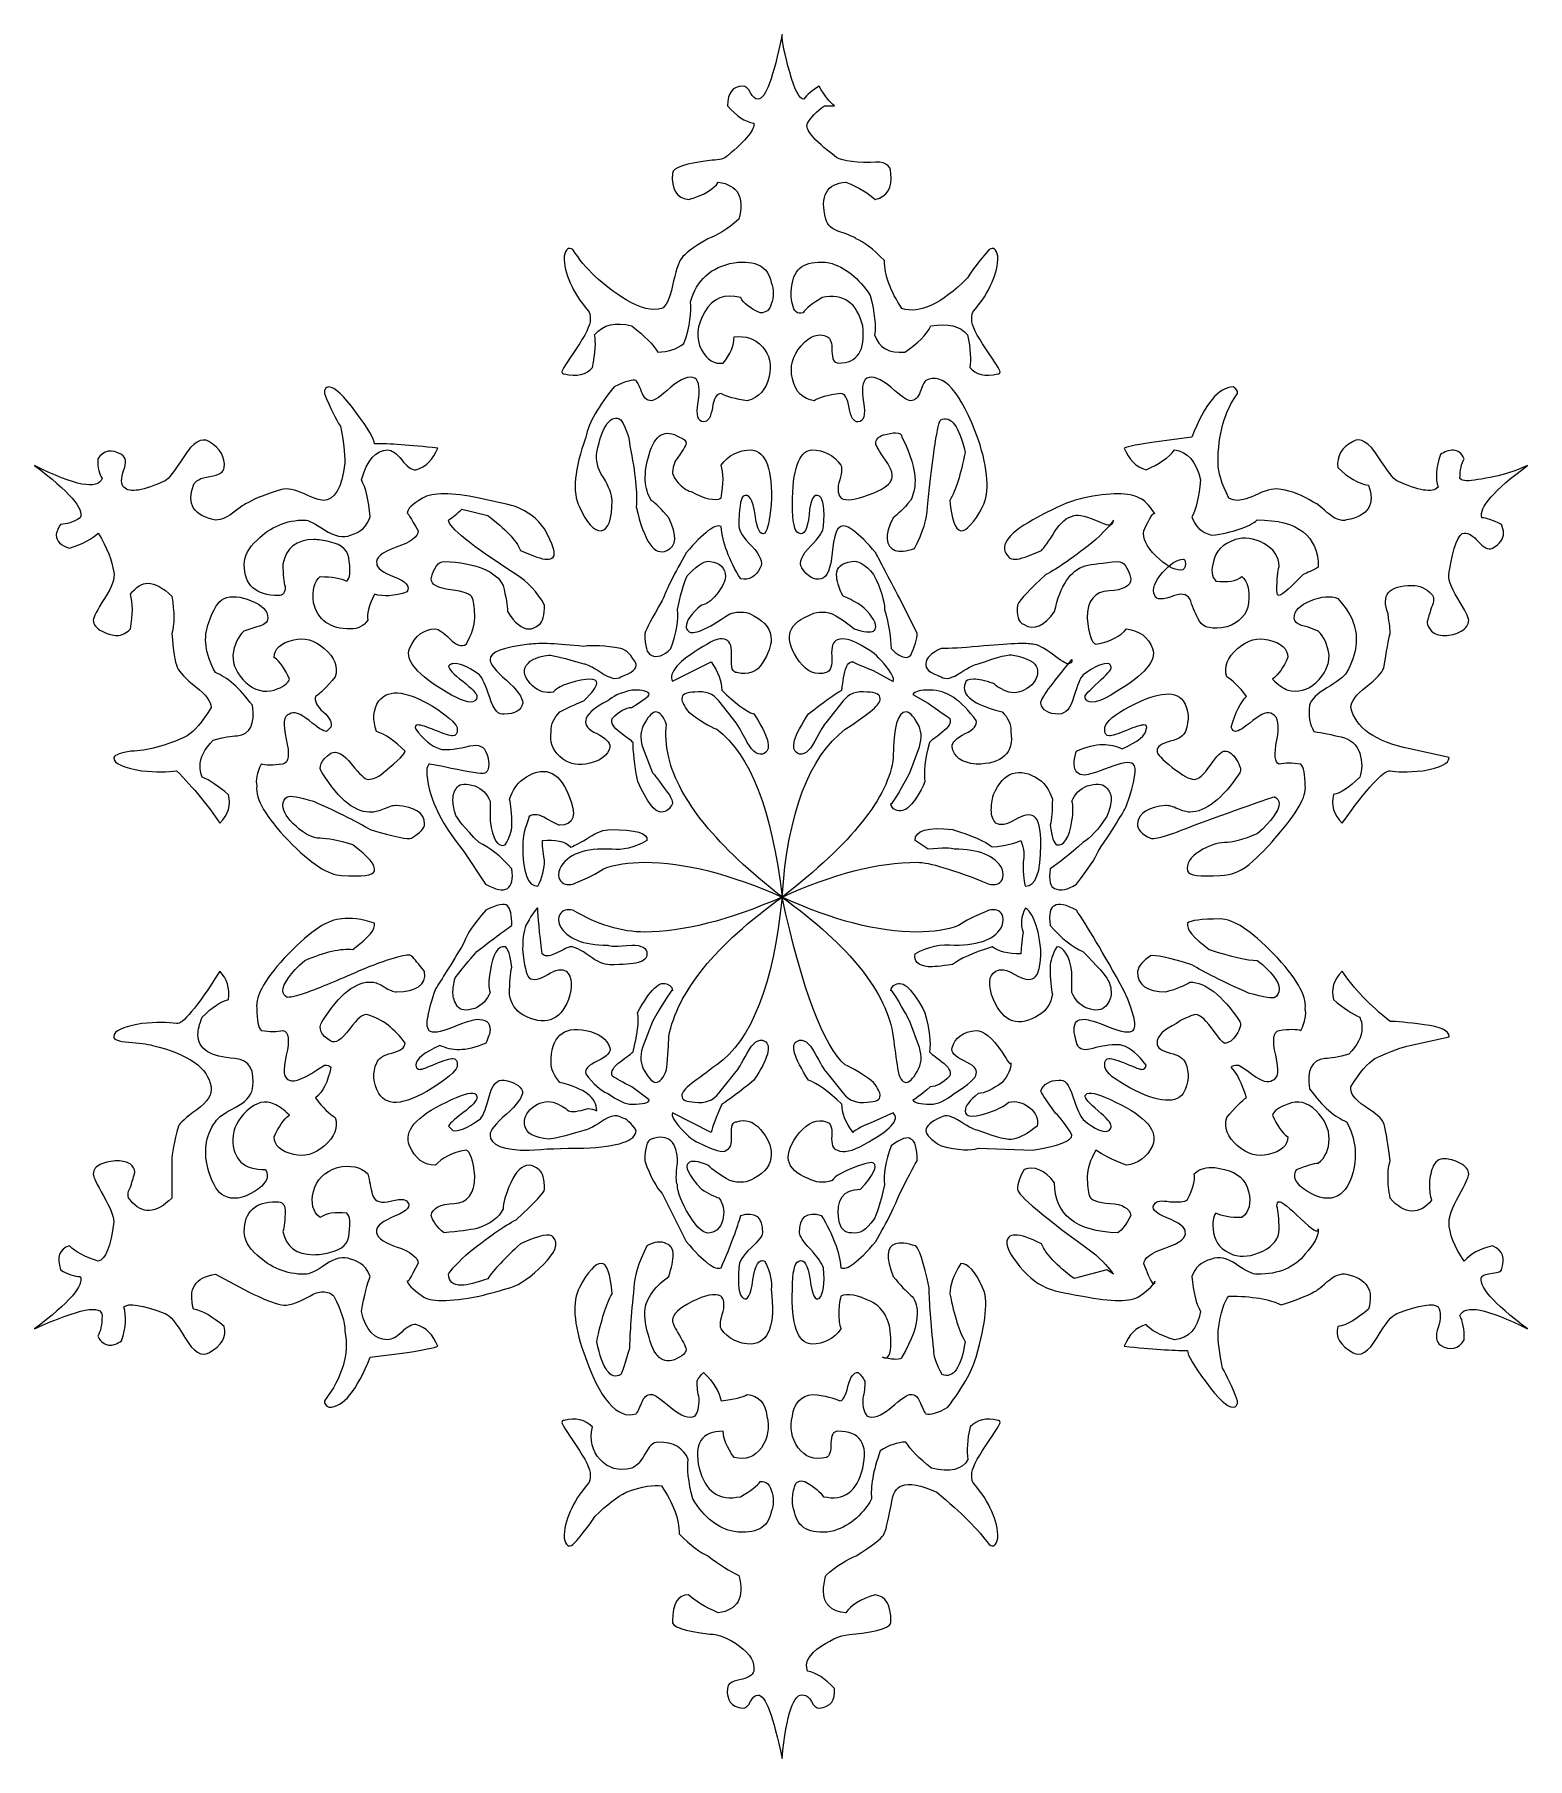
# Model space of a CAD drawing. Header units: centimetres. Extents: x -9.2 to 9.2, y -10.6 to 10.6.
import ezdxf

# ---------------------------------------------------------------- set-up
doc = ezdxf.new("R2010")
doc.units = ezdxf.units.CM
doc.header["$MEASUREMENT"] = 0
doc.layers.add('Camada 1', color=7, linetype='Continuous')

msp = doc.modelspace()

# ---------------------------------------------------------------- linework, layer by layer
at = {"layer": 'Camada 1'}
for points, knots in [([(-0.7948, 2.06581), (-0.88452, 2.10177), (-1.0011, 2.17371), (-1.14495, 2.2816), (-1.14495, 2.2816), (-1.19869, 2.35312), (-1.22557, 2.40685), (-1.22557, 2.44323), (-1.22557, 2.44323), (-1.22557, 2.49697), (-1.17183, 2.52385), (-1.06394, 2.52385), (-1.06394, 2.52385), (-0.93826, 2.54163), (-0.83947, 2.50565), (-0.76753, 2.41595), (-0.76753, 2.41595), (-0.76753, 2.41595), (-0.55213, 2.14682), (-0.55213, 2.14682), (-0.55213, 2.14682), (-0.49839, 2.0567), (-0.45373, 1.97608), (-0.41735, 1.90457), (-0.41735, 1.90457), (-0.34583, 1.77847), (-0.27389, 1.73341), (-0.20195, 1.76979), (-0.20195, 1.76979), (-0.11223, 1.82353), (-0.15647, 1.98519), (-0.33424, 2.25472), (-0.33424, 2.25472), (-0.44007, 2.29028), (-0.57237, 2.38908), (-0.73112, 2.55074), (-0.73112, 2.55074), (-0.73112, 2.65824), (-0.77536, 2.77521), (-0.86384, 2.90089), (-0.86384, 2.90089), (-0.86384, 2.90089), (-1.34009, 2.65821), (-1.34009, 2.65821), (-1.34009, 2.65821), (-1.39383, 2.76404), (-1.27021, 2.90544), (-0.96925, 3.08236), (-0.96925, 3.08236), (-0.82786, 3.17663), (-0.7307, 3.20597), (-0.67778, 3.17002), (-0.67778, 3.17002), (-0.62486, 3.15182), (-0.60296, 3.0803), (-0.61163, 2.95462), (-0.61163, 2.95462), (-0.62073, 2.82894), (-0.5984, 2.7661), (-0.54506, 2.7661), (-0.54506, 2.7661), (-0.40409, 2.73014), (-0.29826, 2.77065), (-0.22756, 2.88723), (-0.22756, 2.88723), (-0.15686, 3.00381), (-0.1213, 3.09808), (-0.1213, 3.17002), (-0.1213, 3.17002), (-0.1213, 3.2957), (-0.19324, 3.39449), (-0.3367, 3.46643), (-0.3367, 3.46643), (-0.40864, 3.52017), (-0.50744, 3.52885), (-0.63311, 3.49331), (-0.63311, 3.49331), (-0.92042, 3.29569), (-1.09118, 3.22375), (-1.14492, 3.27791), (-1.14492, 3.27791), (-1.16312, 3.29569), (-1.1718, 3.31347), (-1.1718, 3.33165), (-1.1718, 3.33165), (-1.1718, 3.40359), (-1.10896, 3.49328), (-0.98328, 3.60121), (-0.98328, 3.60121), (-0.92954, 3.60121), (-0.8667, 3.64587), (-0.79476, 3.73557), (-0.79476, 3.73557), (-0.72282, 3.82527), (-0.68686, 3.8972), (-0.68686, 3.95136), (-0.68686, 3.95136), (-0.68686, 4.05886), (-0.7497, 4.1217), (-0.87538, 4.13988), (-0.87538, 4.13988), (-0.92912, 4.15766), (-1.01884, 4.10392), (-1.14451, 3.97825), (-1.14451, 3.97825), (-1.18089, 3.94229), (-1.22555, 3.79841), (-1.27929, 3.54706), (-1.27929, 3.54706), (-1.26151, 3.42138), (-1.28839, 3.25975), (-1.35991, 3.06213), (-1.35991, 3.06213), (-1.45003, 2.97241), (-1.53065, 2.94555), (-1.60259, 2.98151), (-1.60259, 2.98151), (-1.65633, 2.99929), (-1.68321, 3.08901), (-1.68321, 3.25107), (-1.68321, 3.25107), (-1.66543, 3.30481), (-1.59349, 3.43916), (-1.46781, 3.65498), (-1.46781, 3.65498), (-1.41407, 3.79844), (-1.31525, 3.99605), (-1.1714, 4.24741), (-1.1714, 4.24741), (-0.95643, 4.49876), (-0.81255, 4.60626), (-0.74063, 4.5707), (-0.74063, 4.5707), (-0.72285, 4.37308), (-0.64223, 4.15729), (-0.49838, 3.92411), (-0.49838, 3.92411), (-0.39088, 3.90591), (-0.30986, 3.95099), (-0.25613, 4.05889), (-0.25613, 4.05889), (-0.22015, 4.13038), (-0.25528, 4.2201), (-0.36112, 4.328), (-0.36112, 4.328), (-0.46695, 4.4355), (-0.51987, 4.51652), (-0.51987, 4.57068), (-0.51987, 4.57068), (-0.51987, 4.78608), (-0.50209, 4.91175), (-0.46653, 4.94771), (-0.46653, 4.94771), (-0.39583, 4.98327), (-0.34704, 4.9072), (-0.32059, 4.71869), (-0.32059, 4.71869), (-0.29414, 4.53018), (-0.25444, 4.45368), (-0.2011, 4.49006), (-0.2011, 4.49006), (-0.16554, 4.52602), (-0.13908, 4.64302), (-0.1213, 4.84106), (-0.1213, 4.84106), (-0.10352, 5.2735), (-0.18414, 5.49839), (-0.36355, 5.51657), (-0.36355, 5.51657), (-0.52518, 5.51657), (-0.65086, 5.45331), (-0.74058, 5.32723), (-0.74058, 5.32723), (-0.70669, 5.23669), (-0.70669, 5.10109), (-0.74058, 4.92086), (-0.74058, 4.92086), (-0.81665, 4.8849), (-0.94068, 4.91176), (-1.11182, 5.00148), (-1.11182, 5.00148), (-1.16886, 5.01968), (-1.22138, 5.05564), (-1.26893, 5.10938), (-1.26893, 5.10938), (-1.31648, 5.16312), (-1.34007, 5.20774), (-1.34007, 5.24412), (-1.34007, 5.24412), (-1.34007, 5.27968), (-1.3289, 5.32474), (-1.30657, 5.37848), (-1.30657, 5.37848), (-1.21685, 5.50416), (-1.17179, 5.5761), (-1.17179, 5.59427), (-1.17179, 5.59427), (-1.17179, 5.62983), (-1.19867, 5.65669), (-1.25241, 5.67489), (-1.25241, 5.67489), (-1.43225, 5.78239), (-1.55792, 5.71085), (-1.62944, 5.45949), (-1.62944, 5.45949), (-1.70138, 5.22592), (-1.6927, 5.0374), (-1.60256, 4.89394), (-1.60256, 4.89394), (-1.54882, 4.85756), (-1.47731, 4.78562), (-1.38716, 4.67815), (-1.38716, 4.67815), (-1.27966, 4.46236), (-1.28794, 4.328), (-1.41237, 4.27424), (-1.41237, 4.27424), (-1.56369, 4.2023), (-1.68936, 4.38214), (-1.78982, 4.81375), (-1.78982, 4.81375), (-1.77204, 4.97581), (-1.7985, 5.22758), (-1.8692, 5.56948), (-1.8692, 5.56948), (-1.8692, 5.65835), (-1.90558, 5.76543), (-1.97752, 5.89029), (-1.97752, 5.89029), (-2.10444, 5.96223), (-2.20408, 5.82745), (-2.276, 5.48638), (-2.276, 5.48638), (-2.2942, 5.39626), (-2.26732, 5.29289), (-2.19538, 5.17631), (-2.19538, 5.17631), (-2.12344, 5.05973), (-2.08748, 4.96546), (-2.08748, 4.89395), (-2.08748, 4.89395), (-2.08748, 4.66038), (-2.13254, 4.5347), (-2.22226, 4.51692), (-2.22226, 4.51692), (-2.31198, 4.51692), (-2.40167, 4.61572), (-2.49139, 4.81333), (-2.49139, 4.81333), (-2.58151, 4.99274), (-2.55465, 5.27966), (-2.41077, 5.67489), (-2.41077, 5.67489), (-2.37481, 5.8543), (-2.25821, 6.06102), (-2.06062, 6.2946), (-2.06062, 6.2946), (-1.91674, 6.36612), (-1.82705, 6.393), (-1.79106, 6.37522), (-1.79106, 6.37522), (-1.77328, 6.35662), (-1.75095, 6.31032), (-1.72409, 6.23631), (-1.72409, 6.23631), (-1.69721, 6.16188), (-1.6567, 6.12511), (-1.60254, 6.12511), (-1.60254, 6.12511), (-1.56698, 6.12511), (-1.48596, 6.18009), (-1.36029, 6.29047), (-1.36029, 6.29047), (-1.23461, 6.40043), (-1.13582, 6.43766), (-1.06388, 6.4021), (-1.06388, 6.4021), (-1.01014, 6.36614), (-0.99691, 6.26732), (-1.02377, 6.10569), (-1.02377, 6.10569), (-1.05063, 5.94406), (-1.0279, 5.86344), (-0.95596, 5.86344), (-0.95596, 5.86344), (-0.90222, 5.86344), (-0.86666, 5.92173), (-0.84846, 6.0383), (-0.84846, 6.0383), (-0.83068, 6.15488), (-0.79472, 6.21359), (-0.74056, 6.21359), (-0.74056, 6.21359), (-0.66904, 6.1739), (-0.56115, 6.14456), (-0.41727, 6.12511), (-0.41727, 6.12511), (-0.27381, 6.16149), (-0.18409, 6.26113), (-0.14814, 6.42443), (-0.14814, 6.42443), (-0.11258, 6.56913), (-0.13946, 6.6915), (-0.22918, 6.79112), (-0.22918, 6.79112), (-0.3189, 6.89074), (-0.43548, 6.93169), (-0.57933, 6.91391), (-0.57933, 6.91391), (-0.57933, 6.80601), (-0.62439, 6.69812), (-0.71369, 6.59062), (-0.71369, 6.59062), (-0.82159, 6.57242), (-0.91131, 6.62658), (-0.98325, 6.75225), (-0.98325, 6.75225), (-1.05519, 6.89571), (-1.04154, 7.05279), (-0.94274, 7.22355), (-0.94274, 7.22355), (-0.84434, 7.39389), (-0.69594, 7.45257), (-0.49832, 7.39884), (-0.49832, 7.39884), (-0.46276, 7.3269), (-0.38174, 7.26406), (-0.25607, 7.21032), (-0.25607, 7.21032), (-0.18413, 7.21032), (-0.13949, 7.24628), (-0.12129, 7.31822), (-0.12129, 7.31822), (-0.0874, 7.40752), (-0.0874, 7.49724), (-0.12129, 7.58735), (-0.12129, 7.58735), (-0.15725, 7.78454), (-0.30981, 7.86516), (-0.57894, 7.8296), (-0.57894, 7.8296), (-0.86667, 7.77586), (-1.04609, 7.6142), (-1.11761, 7.34467), (-1.11761, 7.34467), (-1.09983, 7.21899), (-1.12671, 7.04826), (-1.19865, 6.83328), (-1.19865, 6.83328), (-1.28877, 6.76134), (-1.39627, 6.72538), (-1.52194, 6.72538), (-1.52194, 6.72538), (-1.57568, 6.8151), (-1.68357, 6.923), (-1.84481, 7.04867), (-1.84481, 7.04867), (-2.04243, 7.10241), (-2.19538, 7.06645), (-2.30288, 6.94077), (-2.30288, 6.94077), (-2.2851, 6.85065), (-2.2942, 6.7163), (-2.32976, 6.53686), (-2.32976, 6.53686), (-2.4017, 6.44674), (-2.5187, 6.41986), (-2.67991, 6.45582), (-2.67991, 6.45582), (-2.69811, 6.45582), (-2.70679, 6.4645), (-2.70679, 6.4827), (-2.70679, 6.4827), (-2.70679, 6.50048), (-2.6485, 6.59472), (-2.53193, 6.76549), (-2.53193, 6.76549), (-2.41535, 6.93583), (-2.35664, 7.05735), (-2.35664, 7.12929), (-2.35664, 7.12929), (-2.35664, 7.18303), (-2.36574, 7.21901), (-2.38352, 7.23719), (-2.38352, 7.23719), (-2.58114, 7.47037), (-2.67993, 7.69484), (-2.67993, 7.91063), (-2.67993, 7.91063), (-2.66173, 7.99993), (-2.62535, 8.02681), (-2.57037, 7.99125), (-2.57037, 7.99125), (-2.42485, 7.75768), (-2.20614, 7.55138), (-1.91428, 7.37197), (-1.91428, 7.37197), (-1.73238, 7.26407), (-1.58643, 7.22809), (-1.4769, 7.26407), (-1.4769, 7.26407), (-1.42232, 7.28185), (-1.37644, 7.37609), (-1.34006, 7.54686), (-1.34006, 7.54686), (-1.30368, 7.7172), (-1.2673, 7.82965), (-1.23092, 7.88338), (-1.23092, 7.88338), (-1.19454, 7.93711), (-1.08498, 8.01816), (-0.90268, 8.12606), (-0.90268, 8.12606), (-0.79354, 8.16162), (-0.6658, 8.24264), (-0.51985, 8.36831), (-0.51985, 8.36831), (-0.44833, 8.63787), (-0.53308, 8.7904), (-0.77451, 8.82638), (-0.77451, 8.82638), (-0.83116, 8.73626), (-0.95353, 8.66432), (-1.14204, 8.61059), (-1.14204, 8.61059), (-1.29254, 8.62837), (-1.35826, 8.73627), (-1.34005, 8.93388), (-1.34005, 8.93388), (-1.34005, 9.0054), (-1.17757, 9.05913), (-0.85181, 9.09551), (-0.85181, 9.09551), (-0.76169, 9.09551), (-0.69843, 9.11329), (-0.66205, 9.14925), (-0.66205, 9.14925), (-0.42723, 9.34687), (-0.31891, 9.48122), (-0.33669, 9.55316), (-0.33669, 9.55316), (-0.44459, 9.57136), (-0.55248, 9.64328), (-0.65998, 9.76895), (-0.65998, 9.76895), (-0.65998, 9.93019), (-0.59714, 10.0112), (-0.47146, 10.0112), (-0.47146, 10.0112), (-0.4359, 10.0112), (-0.40449, 9.98392), (-0.37719, 9.93016), (-0.37719, 9.93016), (-0.35031, 9.87642), (-0.3189, 9.84954), (-0.28292, 9.84954), (-0.28292, 9.84954), (-0.1932, 9.84954), (-0.0944, 10.11619), (0.01349, 10.64948), (0.01349, 10.64948), (0.01349, 10.56061), (0.04492, 10.40516), (0.10776, 10.18273), (0.10776, 10.18273), (0.1706, 9.9603), (0.22889, 9.84951), (0.28305, 9.84951), (0.28305, 9.84951), (0.31861, 9.90325), (0.38145, 9.95741), (0.47157, 10.01114), (0.47157, 10.01114), (0.54351, 9.88546), (0.60635, 9.80442), (0.66009, 9.76889), (0.66009, 9.76889), (0.66009, 9.76889), (0.53847, 9.76892), (0.53847, 9.76892), (0.53847, 9.76892), (0.43758, 9.69698), (0.36691, 9.62504), (0.3268, 9.55352), (0.3268, 9.55352), (0.29042, 9.48158), (0.40205, 9.3468), (0.66166, 9.14921), (0.66166, 9.14921), (0.71706, 9.09547), (0.86589, 9.06859), (1.10772, 9.06859), (1.10772, 9.06859), (1.27475, 9.08637), (1.35865, 9.04131), (1.35865, 8.93381), (1.35865, 8.93381), (1.37643, 8.75397), (1.31153, 8.64608), (1.16394, 8.61052), (1.16394, 8.61052), (1.08951, 8.68246), (0.96923, 8.7544), (0.8022, 8.82631), (0.8022, 8.82631), (0.56325, 8.80811), (0.48015, 8.65557), (0.55209, 8.36824), (0.55209, 8.36824), (0.56987, 8.2963), (0.63271, 8.24256), (0.74061, 8.20661), (0.74061, 8.20661), (0.84811, 8.17065), (0.91095, 8.14377), (0.92913, 8.12599), (0.92913, 8.12599), (1.01885, 8.09003), (1.13543, 8.00031), (1.27928, 7.85643), (1.27928, 7.85643), (1.27928, 7.67702), (1.3508, 7.4794), (1.49468, 7.264), (1.49468, 7.264), (1.71008, 7.19206), (1.97961, 7.31774), (2.3029, 7.64103), (2.3029, 7.64103), (2.35664, 7.73075), (2.44636, 7.84733), (2.57203, 7.99118), (2.57203, 7.99118), (2.62577, 8.02674), (2.66175, 7.99986), (2.67993, 7.91056), (2.67993, 7.91056), (2.67993, 7.69477), (2.58113, 7.47027), (2.38352, 7.23712), (2.38352, 7.23712), (2.36532, 7.21892), (2.35664, 7.18296), (2.35664, 7.12922), (2.35664, 7.12922), (2.35664, 7.05728), (2.41493, 6.93573), (2.5315, 6.76542), (2.5315, 6.76542), (2.64808, 6.59468), (2.70679, 6.50041), (2.70679, 6.48263), (2.70679, 6.48263), (2.70679, 6.46443), (2.69769, 6.45575), (2.67991, 6.45575), (2.67991, 6.45575), (2.51949, 6.41979), (2.40374, 6.44665), (2.33264, 6.53679), (2.33264, 6.53679), (2.35042, 6.62609), (2.34132, 6.76087), (2.30576, 6.9407), (2.30576, 6.9407), (2.21646, 7.0482), (2.06515, 7.08416), (1.85184, 7.0486), (1.85184, 7.0486), (1.7981, 6.9407), (1.69142, 6.83281), (1.53103, 6.72531), (1.53103, 6.72531), (1.33508, 6.70711), (1.21022, 6.77905), (1.15688, 6.94071), (1.15688, 6.94071), (1.17466, 7.04821), (1.15688, 7.20984), (1.10354, 7.42564), (1.10354, 7.42564), (0.9609, 7.64104), (0.79183, 7.77579), (0.59586, 7.82955), (0.59586, 7.82955), (0.32839, 7.86511), (0.17708, 7.78449), (0.14152, 7.5873), (0.14152, 7.5873), (0.12125, 7.4794), (0.12125, 7.38968), (0.14152, 7.31817), (0.14152, 7.31817), (0.15888, 7.22805), (0.20272, 7.19207), (0.27299, 7.21027), (0.27299, 7.21027), (0.30773, 7.26401), (0.38668, 7.32685), (0.50987, 7.39879), (0.50987, 7.39879), (0.77281, 7.45253), (0.93939, 7.33553), (1.00969, 7.04864), (1.00969, 7.04864), (1.04565, 6.74313), (0.94603, 6.59057), (0.71121, 6.59057), (0.71121, 6.59057), (0.65663, 6.59057), (0.62977, 6.63976), (0.62977, 6.73858), (0.62977, 6.73858), (0.62977, 6.8374), (0.61157, 6.89569), (0.57561, 6.91387), (0.57561, 6.91387), (0.46689, 6.96761), (0.35815, 6.93083), (0.24983, 6.80431), (0.24983, 6.80431), (0.14151, 6.67779), (0.10513, 6.54179), (0.14151, 6.39709), (0.14151, 6.39709), (0.17747, 6.23379), (0.26761, 6.14325), (0.41146, 6.12507), (0.41146, 6.12507), (0.4652, 6.16433), (0.57352, 6.1937), (0.73557, 6.21355), (0.73557, 6.21355), (0.78931, 6.21355), (0.82529, 6.15484), (0.84347, 6.03826), (0.84347, 6.03826), (0.86165, 5.92168), (0.89763, 5.8634), (0.95179, 5.8634), (0.95179, 5.8634), (1.02373, 5.8634), (1.04606, 5.94402), (1.01918, 6.10565), (1.01918, 6.10565), (0.9919, 6.26728), (1.00553, 6.36611), (1.05969, 6.40206), (1.05969, 6.40206), (1.13163, 6.43762), (1.23085, 6.40039), (1.35692, 6.29043), (1.35692, 6.29043), (1.4826, 6.18005), (1.56364, 6.12507), (1.60002, 6.12507), (1.60002, 6.12507), (1.65376, 6.12507), (1.69429, 6.16187), (1.72157, 6.23627), (1.72157, 6.23627), (1.74845, 6.31027), (1.77076, 6.35658), (1.78896, 6.37518), (1.78896, 6.37518), (2.00475, 6.48268), (2.22097, 6.2404), (2.43719, 5.648), (2.43719, 5.648), (2.56287, 5.27097), (2.58065, 4.99273), (2.49135, 4.81332), (2.49135, 4.81332), (2.38345, 4.6157), (2.29373, 4.51691), (2.22179, 4.51691), (2.22179, 4.51691), (2.14985, 4.53469), (2.10479, 4.66037), (2.08701, 4.89394), (2.08701, 4.89394), (2.15895, 5.01962), (2.22179, 5.21681), (2.27553, 5.48637), (2.27553, 5.48637), (2.20195, 5.80966), (2.10149, 5.94402), (1.97332, 5.89028), (1.97332, 5.89028), (1.93652, 5.85432), (1.88154, 5.49505), (1.80838, 4.81292), (1.80838, 4.81292), (1.80838, 4.66904), (1.75546, 4.49873), (1.64963, 4.30111), (1.64963, 4.30111), (1.5438, 4.26515), (1.46442, 4.25605), (1.4115, 4.27423), (1.4115, 4.27423), (1.28582, 4.32797), (1.27714, 4.46232), (1.38504, 4.67814), (1.38504, 4.67814), (1.4392, 4.7141), (1.51154, 4.78604), (1.60208, 4.89354), (1.60208, 4.89354), (1.63804, 4.96548), (1.65624, 5.0461), (1.65624, 5.13622), (1.65624, 5.13622), (1.65624, 5.27968), (1.60208, 5.45909), (1.49461, 5.67489), (1.49461, 5.67489), (1.49461, 5.71045), (1.46773, 5.72863), (1.41399, 5.72863), (1.41399, 5.72863), (1.37761, 5.72863), (1.32842, 5.71953), (1.26559, 5.70175), (1.26559, 5.70175), (1.20275, 5.68355), (1.17132, 5.64759), (1.17132, 5.59385), (1.17132, 5.59385), (1.17132, 5.57565), (1.21143, 5.50828), (1.29163, 5.39168), (1.29163, 5.39168), (1.37183, 5.27508), (1.39416, 5.18994), (1.3586, 5.1362), (1.3586, 5.1362), (1.33794, 5.08246), (1.24573, 5.02418), (1.08203, 4.96134), (1.08203, 4.96134), (0.91833, 4.8985), (0.80546, 4.88485), (0.74426, 4.92083), (0.74426, 4.92083), (0.70582, 4.95679), (0.69547, 5.02005), (0.71367, 5.11059), (0.71367, 5.11059), (0.74923, 5.21891), (0.75833, 5.29085), (0.74055, 5.32723), (0.74055, 5.32723), (0.65374, 5.45333), (0.53219, 5.51657), (0.37593, 5.51657), (0.37593, 5.51657), (0.21967, 5.49837), (0.14154, 5.27347), (0.14154, 4.84106), (0.14154, 4.84106), (0.14154, 4.62484), (0.16718, 4.50784), (0.21843, 4.49006), (0.21843, 4.49006), (0.28624, 4.45368), (0.32881, 4.53017), (0.34617, 4.71869), (0.34617, 4.71869), (0.36313, 4.90721), (0.4057, 4.98327), (0.47391, 4.94771), (0.47391, 4.94771), (0.52601, 4.91175), (0.54294, 4.78608), (0.52519, 4.57068), (0.52519, 4.57068), (0.52519, 4.51652), (0.47103, 4.4355), (0.36356, 4.328), (0.36356, 4.328), (0.25566, 4.2201), (0.21968, 4.13038), (0.25566, 4.05887), (0.25566, 4.05887), (0.3276, 3.95097), (0.40822, 3.90591), (0.49791, 3.92409), (0.49791, 3.92409), (0.56985, 3.94187), (0.61449, 4.04977), (0.63269, 4.24738), (0.63269, 4.24738), (0.65047, 4.445), (0.68643, 4.55247), (0.74059, 4.57067), (0.74059, 4.57067), (0.81211, 4.60623), (0.95556, 4.49873), (1.17136, 4.24738), (1.17136, 4.24738), (1.2251, 4.13948), (1.32392, 3.95097), (1.46777, 3.68183), (1.46777, 3.68183), (1.46777, 3.68183), (1.68317, 3.25106), (1.68317, 3.25106), (1.68317, 3.25106), (1.68317, 3.17912), (1.65629, 3.089), (1.60255, 2.9815), (1.60255, 2.9815), (1.58435, 2.9633), (1.56617, 2.95462), (1.54839, 2.95462), (1.54839, 2.95462), (1.49465, 2.95462), (1.43181, 2.99058), (1.35987, 3.06252), (1.35987, 3.06252), (1.35987, 3.1882), (1.33299, 3.34983), (1.27925, 3.54745), (1.27925, 3.54745), (1.27925, 3.65495), (1.23419, 3.79838), (1.14447, 3.97822), (1.14447, 3.97822), (1.03657, 4.1039), (0.94685, 4.15763), (0.87534, 4.13985), (0.87534, 4.13985), (0.74966, 4.12165), (0.68682, 4.06791), (0.68682, 3.97822), (0.68682, 3.97822), (0.68682, 3.90628), (0.7137, 3.81659), (0.76744, 3.70909), (0.76744, 3.70909), (0.82118, 3.69089), (0.89312, 3.65493), (0.98284, 3.60119), (0.98284, 3.60119), (1.10852, 3.49329), (1.17136, 3.40357), (1.17136, 3.33163), (1.17136, 3.33163), (1.17136, 3.31343), (1.16226, 3.29567), (1.14448, 3.27789), (1.14448, 3.27789), (1.10852, 3.25969), (1.0279, 3.26879), (0.90223, 3.30477), (0.90223, 3.30477), (0.84807, 3.35851), (0.75835, 3.42135), (0.63267, 3.49329), (0.63267, 3.49329), (0.52477, 3.52885), (0.42595, 3.52017), (0.33665, 3.46641), (0.33665, 3.46641), (0.06709, 3.35851), (0.03114, 3.17), (0.22875, 2.90086), (0.22875, 2.90086), (0.32053, 2.77518), (0.43049, 2.73012), (0.55906, 2.76608), (0.55906, 2.76608), (0.61404, 2.78386), (0.63679, 2.85125), (0.62769, 2.96782), (0.62769, 2.96782), (0.61859, 3.08439), (0.64134, 3.15178), (0.69672, 3.16999), (0.69672, 3.16999), (0.7703, 3.20595), (0.88936, 3.16999), (1.05473, 3.06209), (1.05473, 3.06209), (1.10971, 3.04389), (1.18289, 2.98105), (1.27468, 2.87357), (1.27468, 2.87357), (1.36646, 2.76567), (1.40324, 2.69373), (1.38506, 2.65817), (1.38506, 2.65817), (1.38506, 2.65817), (1.13744, 2.79295), (1.13744, 2.79295), (1.13744, 2.79295), (0.95387, 2.86489), (0.87119, 2.90085), (0.88982, 2.90085), (0.88982, 2.90085), (0.83442, 2.90085), (0.79764, 2.84669), (0.77944, 2.73922), (0.77944, 2.73922), (0.76124, 2.63132), (0.75216, 2.56848), (0.75216, 2.5507), (0.75216, 2.5507), (0.66038, 2.49696), (0.52271, 2.39814), (0.33957, 2.25468), (0.33957, 2.25468), (0.15767, 1.98512), (0.11179, 1.82349), (0.20191, 1.76975), (0.20191, 1.76975), (0.27385, 1.73337), (0.34537, 1.78298), (0.41731, 1.91776), (0.41731, 1.91776), (0.48925, 2.05254), (0.53389, 2.12861), (0.55209, 2.14678), (0.55209, 2.14678), (0.55209, 2.14678), (0.76749, 2.41591), (0.76749, 2.41591), (0.76749, 2.41591), (0.83943, 2.50563), (0.93823, 2.54159), (1.0639, 2.52381), (1.0639, 2.52381), (1.1714, 2.52381), (1.22553, 2.49693), (1.22553, 2.44319), (1.22553, 2.44319), (1.22553, 2.40681), (1.1941, 2.36175), (1.13126, 2.30801), (1.13126, 2.30801), (1.06842, 2.25427), (0.95597, 2.17323), (0.79474, 2.06576), (0.79474, 2.06576), (0.34577, 1.72469), (0.08531, 1.03346), (0.0134, -0.00791), (0.0134, -0.00791), (-0.11225, 1.0695), (-0.38178, 1.76072), (-0.7948, 2.06581)], [0, 0, 0, 0, 0.0041841, 0.0041841, 0.0041841, 0.0041841, 0.0083682, 0.0083682, 0.0083682, 0.0083682, 0.0125523, 0.0125523, 0.0125523, 0.0125523, 0.0167364, 0.0167364, 0.0167364, 0.0167364, 0.0209205, 0.0209205, 0.0209205, 0.0209205, 0.0251046, 0.0251046, 0.0251046, 0.0251046, 0.0292887, 0.0292887, 0.0292887, 0.0292887, 0.0334728, 0.0334728, 0.0334728, 0.0334728, 0.0376569, 0.0376569, 0.0376569, 0.0376569, 0.041841, 0.041841, 0.041841, 0.041841, 0.0460251, 0.0460251, 0.0460251, 0.0460251, 0.05020921, 0.05020921, 0.05020921, 0.05020921, 0.05439331, 0.05439331, 0.05439331, 0.05439331, 0.05857741, 0.05857741, 0.05857741, 0.05857741, 0.06276151, 0.06276151, 0.06276151, 0.06276151, 0.06694561, 0.06694561, 0.06694561, 0.06694561, 0.07112971, 0.07112971, 0.07112971, 0.07112971, 0.07531381, 0.07531381, 0.07531381, 0.07531381, 0.07949791, 0.07949791, 0.07949791, 0.07949791, 0.08368201, 0.08368201, 0.08368201, 0.08368201, 0.08786611, 0.08786611, 0.08786611, 0.08786611, 0.09205021, 0.09205021, 0.09205021, 0.09205021, 0.09623431, 0.09623431, 0.09623431, 0.09623431, 0.10041841, 0.10041841, 0.10041841, 0.10041841, 0.10460251, 0.10460251, 0.10460251, 0.10460251, 0.10878661, 0.10878661, 0.10878661, 0.10878661, 0.11297071, 0.11297071, 0.11297071, 0.11297071, 0.11715481, 0.11715481, 0.11715481, 0.11715481, 0.12133891, 0.12133891, 0.12133891, 0.12133891, 0.12552301, 0.12552301, 0.12552301, 0.12552301, 0.12970711, 0.12970711, 0.12970711, 0.12970711, 0.13389121, 0.13389121, 0.13389121, 0.13389121, 0.13807531, 0.13807531, 0.13807531, 0.13807531, 0.14225941, 0.14225941, 0.14225941, 0.14225941, 0.14644351, 0.14644351, 0.14644351, 0.14644351, 0.15062762, 0.15062762, 0.15062762, 0.15062762, 0.15481172, 0.15481172, 0.15481172, 0.15481172, 0.15899582, 0.15899582, 0.15899582, 0.15899582, 0.16317992, 0.16317992, 0.16317992, 0.16317992, 0.16736402, 0.16736402, 0.16736402, 0.16736402, 0.17154812, 0.17154812, 0.17154812, 0.17154812, 0.17573222, 0.17573222, 0.17573222, 0.17573222, 0.17991632, 0.17991632, 0.17991632, 0.17991632, 0.18410042, 0.18410042, 0.18410042, 0.18410042, 0.18828452, 0.18828452, 0.18828452, 0.18828452, 0.19246862, 0.19246862, 0.19246862, 0.19246862, 0.19665272, 0.19665272, 0.19665272, 0.19665272, 0.20083682, 0.20083682, 0.20083682, 0.20083682, 0.20502092, 0.20502092, 0.20502092, 0.20502092, 0.20920502, 0.20920502, 0.20920502, 0.20920502, 0.21338912, 0.21338912, 0.21338912, 0.21338912, 0.21757322, 0.21757322, 0.21757322, 0.21757322, 0.22175732, 0.22175732, 0.22175732, 0.22175732, 0.22594142, 0.22594142, 0.22594142, 0.22594142, 0.23012552, 0.23012552, 0.23012552, 0.23012552, 0.23430962, 0.23430962, 0.23430962, 0.23430962, 0.23849372, 0.23849372, 0.23849372, 0.23849372, 0.24267782, 0.24267782, 0.24267782, 0.24267782, 0.24686192, 0.24686192, 0.24686192, 0.24686192, 0.25104603, 0.25104603, 0.25104603, 0.25104603, 0.25523013, 0.25523013, 0.25523013, 0.25523013, 0.25941423, 0.25941423, 0.25941423, 0.25941423, 0.26359833, 0.26359833, 0.26359833, 0.26359833, 0.26778243, 0.26778243, 0.26778243, 0.26778243, 0.27196653, 0.27196653, 0.27196653, 0.27196653, 0.27615063, 0.27615063, 0.27615063, 0.27615063, 0.28033473, 0.28033473, 0.28033473, 0.28033473, 0.28451883, 0.28451883, 0.28451883, 0.28451883, 0.28870293, 0.28870293, 0.28870293, 0.28870293, 0.29288703, 0.29288703, 0.29288703, 0.29288703, 0.29707113, 0.29707113, 0.29707113, 0.29707113, 0.30125523, 0.30125523, 0.30125523, 0.30125523, 0.30543933, 0.30543933, 0.30543933, 0.30543933, 0.30962343, 0.30962343, 0.30962343, 0.30962343, 0.31380753, 0.31380753, 0.31380753, 0.31380753, 0.31799163, 0.31799163, 0.31799163, 0.31799163, 0.32217573, 0.32217573, 0.32217573, 0.32217573, 0.32635983, 0.32635983, 0.32635983, 0.32635983, 0.33054393, 0.33054393, 0.33054393, 0.33054393, 0.33472803, 0.33472803, 0.33472803, 0.33472803, 0.33891213, 0.33891213, 0.33891213, 0.33891213, 0.34309623, 0.34309623, 0.34309623, 0.34309623, 0.34728033, 0.34728033, 0.34728033, 0.34728033, 0.35146444, 0.35146444, 0.35146444, 0.35146444, 0.35564854, 0.35564854, 0.35564854, 0.35564854, 0.35983264, 0.35983264, 0.35983264, 0.35983264, 0.36401674, 0.36401674, 0.36401674, 0.36401674, 0.36820084, 0.36820084, 0.36820084, 0.36820084, 0.37238494, 0.37238494, 0.37238494, 0.37238494, 0.37656904, 0.37656904, 0.37656904, 0.37656904, 0.38075314, 0.38075314, 0.38075314, 0.38075314, 0.38493724, 0.38493724, 0.38493724, 0.38493724, 0.38912134, 0.38912134, 0.38912134, 0.38912134, 0.39330544, 0.39330544, 0.39330544, 0.39330544, 0.39748954, 0.39748954, 0.39748954, 0.39748954, 0.40167364, 0.40167364, 0.40167364, 0.40167364, 0.40585774, 0.40585774, 0.40585774, 0.40585774, 0.41004184, 0.41004184, 0.41004184, 0.41004184, 0.41422594, 0.41422594, 0.41422594, 0.41422594, 0.41841004, 0.41841004, 0.41841004, 0.41841004, 0.42259414, 0.42259414, 0.42259414, 0.42259414, 0.42677824, 0.42677824, 0.42677824, 0.42677824, 0.43096234, 0.43096234, 0.43096234, 0.43096234, 0.43514644, 0.43514644, 0.43514644, 0.43514644, 0.43933054, 0.43933054, 0.43933054, 0.43933054, 0.44351464, 0.44351464, 0.44351464, 0.44351464, 0.44769874, 0.44769874, 0.44769874, 0.44769874, 0.45188285, 0.45188285, 0.45188285, 0.45188285, 0.45606695, 0.45606695, 0.45606695, 0.45606695, 0.46025105, 0.46025105, 0.46025105, 0.46025105, 0.46443515, 0.46443515, 0.46443515, 0.46443515, 0.46861925, 0.46861925, 0.46861925, 0.46861925, 0.47280335, 0.47280335, 0.47280335, 0.47280335, 0.47698745, 0.47698745, 0.47698745, 0.47698745, 0.48117155, 0.48117155, 0.48117155, 0.48117155, 0.48535565, 0.48535565, 0.48535565, 0.48535565, 0.48953975, 0.48953975, 0.48953975, 0.48953975, 0.49372385, 0.49372385, 0.49372385, 0.49372385, 0.49790795, 0.49790795, 0.49790795, 0.49790795, 0.50209205, 0.50209205, 0.50209205, 0.50209205, 0.50627615, 0.50627615, 0.50627615, 0.50627615, 0.51046025, 0.51046025, 0.51046025, 0.51046025, 0.51464435, 0.51464435, 0.51464435, 0.51464435, 0.51882845, 0.51882845, 0.51882845, 0.51882845, 0.52301255, 0.52301255, 0.52301255, 0.52301255, 0.52719665, 0.52719665, 0.52719665, 0.52719665, 0.53138075, 0.53138075, 0.53138075, 0.53138075, 0.53556485, 0.53556485, 0.53556485, 0.53556485, 0.53974895, 0.53974895, 0.53974895, 0.53974895, 0.54393305, 0.54393305, 0.54393305, 0.54393305, 0.54811715, 0.54811715, 0.54811715, 0.54811715, 0.55230126, 0.55230126, 0.55230126, 0.55230126, 0.55648536, 0.55648536, 0.55648536, 0.55648536, 0.56066946, 0.56066946, 0.56066946, 0.56066946, 0.56485356, 0.56485356, 0.56485356, 0.56485356, 0.56903766, 0.56903766, 0.56903766, 0.56903766, 0.57322176, 0.57322176, 0.57322176, 0.57322176, 0.57740586, 0.57740586, 0.57740586, 0.57740586, 0.58158996, 0.58158996, 0.58158996, 0.58158996, 0.58577406, 0.58577406, 0.58577406, 0.58577406, 0.58995816, 0.58995816, 0.58995816, 0.58995816, 0.59414226, 0.59414226, 0.59414226, 0.59414226, 0.59832636, 0.59832636, 0.59832636, 0.59832636, 0.60251046, 0.60251046, 0.60251046, 0.60251046, 0.60669456, 0.60669456, 0.60669456, 0.60669456, 0.61087866, 0.61087866, 0.61087866, 0.61087866, 0.61506276, 0.61506276, 0.61506276, 0.61506276, 0.61924686, 0.61924686, 0.61924686, 0.61924686, 0.62343096, 0.62343096, 0.62343096, 0.62343096, 0.62761506, 0.62761506, 0.62761506, 0.62761506, 0.63179916, 0.63179916, 0.63179916, 0.63179916, 0.63598326, 0.63598326, 0.63598326, 0.63598326, 0.64016736, 0.64016736, 0.64016736, 0.64016736, 0.64435146, 0.64435146, 0.64435146, 0.64435146, 0.64853556, 0.64853556, 0.64853556, 0.64853556, 0.65271967, 0.65271967, 0.65271967, 0.65271967, 0.65690377, 0.65690377, 0.65690377, 0.65690377, 0.66108787, 0.66108787, 0.66108787, 0.66108787, 0.66527197, 0.66527197, 0.66527197, 0.66527197, 0.66945607, 0.66945607, 0.66945607, 0.66945607, 0.67364017, 0.67364017, 0.67364017, 0.67364017, 0.67782427, 0.67782427, 0.67782427, 0.67782427, 0.68200837, 0.68200837, 0.68200837, 0.68200837, 0.68619247, 0.68619247, 0.68619247, 0.68619247, 0.69037657, 0.69037657, 0.69037657, 0.69037657, 0.69456067, 0.69456067, 0.69456067, 0.69456067, 0.69874477, 0.69874477, 0.69874477, 0.69874477, 0.70292887, 0.70292887, 0.70292887, 0.70292887, 0.70711297, 0.70711297, 0.70711297, 0.70711297, 0.71129707, 0.71129707, 0.71129707, 0.71129707, 0.71548117, 0.71548117, 0.71548117, 0.71548117, 0.71966527, 0.71966527, 0.71966527, 0.71966527, 0.72384937, 0.72384937, 0.72384937, 0.72384937, 0.72803347, 0.72803347, 0.72803347, 0.72803347, 0.73221757, 0.73221757, 0.73221757, 0.73221757, 0.73640167, 0.73640167, 0.73640167, 0.73640167, 0.74058577, 0.74058577, 0.74058577, 0.74058577, 0.74476987, 0.74476987, 0.74476987, 0.74476987, 0.74895397, 0.74895397, 0.74895397, 0.74895397, 0.75313808, 0.75313808, 0.75313808, 0.75313808, 0.75732218, 0.75732218, 0.75732218, 0.75732218, 0.76150628, 0.76150628, 0.76150628, 0.76150628, 0.76569038, 0.76569038, 0.76569038, 0.76569038, 0.76987448, 0.76987448, 0.76987448, 0.76987448, 0.77405858, 0.77405858, 0.77405858, 0.77405858, 0.77824268, 0.77824268, 0.77824268, 0.77824268, 0.78242678, 0.78242678, 0.78242678, 0.78242678, 0.78661088, 0.78661088, 0.78661088, 0.78661088, 0.79079498, 0.79079498, 0.79079498, 0.79079498, 0.79497908, 0.79497908, 0.79497908, 0.79497908, 0.79916318, 0.79916318, 0.79916318, 0.79916318, 0.80334728, 0.80334728, 0.80334728, 0.80334728, 0.80753138, 0.80753138, 0.80753138, 0.80753138, 0.81171548, 0.81171548, 0.81171548, 0.81171548, 0.81589958, 0.81589958, 0.81589958, 0.81589958, 0.82008368, 0.82008368, 0.82008368, 0.82008368, 0.82426778, 0.82426778, 0.82426778, 0.82426778, 0.82845188, 0.82845188, 0.82845188, 0.82845188, 0.83263598, 0.83263598, 0.83263598, 0.83263598, 0.83682008, 0.83682008, 0.83682008, 0.83682008, 0.84100418, 0.84100418, 0.84100418, 0.84100418, 0.84518828, 0.84518828, 0.84518828, 0.84518828, 0.84937238, 0.84937238, 0.84937238, 0.84937238, 0.85355649, 0.85355649, 0.85355649, 0.85355649, 0.85774059, 0.85774059, 0.85774059, 0.85774059, 0.86192469, 0.86192469, 0.86192469, 0.86192469, 0.86610879, 0.86610879, 0.86610879, 0.86610879, 0.87029289, 0.87029289, 0.87029289, 0.87029289, 0.87447699, 0.87447699, 0.87447699, 0.87447699, 0.87866109, 0.87866109, 0.87866109, 0.87866109, 0.88284519, 0.88284519, 0.88284519, 0.88284519, 0.88702929, 0.88702929, 0.88702929, 0.88702929, 0.89121339, 0.89121339, 0.89121339, 0.89121339, 0.89539749, 0.89539749, 0.89539749, 0.89539749, 0.89958159, 0.89958159, 0.89958159, 0.89958159, 0.90376569, 0.90376569, 0.90376569, 0.90376569, 0.90794979, 0.90794979, 0.90794979, 0.90794979, 0.91213389, 0.91213389, 0.91213389, 0.91213389, 0.91631799, 0.91631799, 0.91631799, 0.91631799, 0.92050209, 0.92050209, 0.92050209, 0.92050209, 0.92468619, 0.92468619, 0.92468619, 0.92468619, 0.92887029, 0.92887029, 0.92887029, 0.92887029, 0.93305439, 0.93305439, 0.93305439, 0.93305439, 0.93723849, 0.93723849, 0.93723849, 0.93723849, 0.94142259, 0.94142259, 0.94142259, 0.94142259, 0.94560669, 0.94560669, 0.94560669, 0.94560669, 0.94979079, 0.94979079, 0.94979079, 0.94979079, 0.9539749, 0.9539749, 0.9539749, 0.9539749, 0.958159, 0.958159, 0.958159, 0.958159, 0.9623431, 0.9623431, 0.9623431, 0.9623431, 0.9665272, 0.9665272, 0.9665272, 0.9665272, 0.9707113, 0.9707113, 0.9707113, 0.9707113, 0.9748954, 0.9748954, 0.9748954, 0.9748954, 0.9790795, 0.9790795, 0.9790795, 0.9790795, 0.9832636, 0.9832636, 0.9832636, 0.9832636, 0.9874477, 0.9874477, 0.9874477, 0.9874477, 0.9916318, 0.9916318, 0.9916318, 0.9916318, 1, 1, 1, 1]), ([(-2.195, 0.34229), (-2.26694, 0.28813), (-2.39262, 0.22532), (-2.57203, 0.15377), (-2.57203, 0.15377), (-2.64397, 0.13557), (-2.69813, 0.15335), (-2.73366, 0.20751), (-2.73366, 0.20751), (-2.7535, 0.24307), (-2.7535, 0.2881), (-2.73366, 0.34226), (-2.73366, 0.34226), (-2.64394, 0.52167), (-2.42857, 0.60229), (-2.08707, 0.58451), (-2.08707, 0.58451), (-1.96139, 0.56631), (-1.81794, 0.60229), (-1.6563, 0.69201), (-1.6563, 0.69201), (-1.63852, 0.78173), (-1.79108, 0.82679), (-2.11395, 0.82679), (-2.11395, 0.82679), (-2.18589, 0.82679), (-2.27146, 0.79536), (-2.37028, 0.73252), (-2.37028, 0.73252), (-2.4691, 0.66968), (-2.54514, 0.62917), (-2.59891, 0.61139), (-2.59891, 0.61139), (-2.67085, 0.68333), (-2.78785, 0.71019), (-2.94906, 0.69243), (-2.94906, 0.69243), (-2.94906, 0.63827), (-2.94038, 0.55725), (-2.92218, 0.44975), (-2.92218, 0.44975), (-2.92218, 0.34185), (-2.94946, 0.23396), (-3.00322, 0.12648), (-3.00322, 0.12648), (-3.12932, 0.12648), (-3.19216, 0.29679), (-3.19216, 0.63826), (-3.19216, 0.63826), (-3.19216, 0.72798), (-3.16528, 0.84456), (-3.11112, 0.98841), (-3.11112, 0.98841), (-3.05738, 1.02437), (-2.98587, 1.01529), (-2.89572, 0.96153), (-2.89572, 0.96153), (-2.806, 0.90779), (-2.75226, 0.88091), (-2.73409, 0.88091), (-2.73409, 0.88091), (-2.55468, 0.88091), (-2.51869, 1.00659), (-2.62619, 1.25794), (-2.62619, 1.25794), (-2.75187, 1.56303), (-2.94038, 1.62587), (-3.19174, 1.44646), (-3.19174, 1.44646), (-3.26368, 1.39272), (-3.31784, 1.31168), (-3.35337, 1.20421), (-3.35337, 1.20421), (-3.33517, 1.13227), (-3.32609, 1.02437), (-3.32609, 0.88092), (-3.32609, 0.88092), (-3.32609, 0.80898), (-3.35337, 0.72796), (-3.40713, 0.63824), (-3.40713, 0.63824), (-3.49725, 0.60228), (-3.56009, 0.70108), (-3.59565, 0.93465), (-3.59565, 0.93465), (-3.59565, 0.93465), (-3.59565, 1.1769), (-3.59565, 1.1769), (-3.59565, 1.1769), (-3.63161, 1.26662), (-3.69445, 1.32946), (-3.78417, 1.36542), (-3.78417, 1.36542), (-3.89207, 1.40138), (-3.96401, 1.39685), (-3.99996, 1.35219), (-3.99996, 1.35219), (-4.03592, 1.30713), (-4.0537, 1.25752), (-4.0537, 1.20379), (-4.0537, 1.20379), (-4.0537, 1.15006), (-4.04502, 1.09177), (-4.02682, 1.02893), (-4.02682, 1.02893), (-4.00904, 0.96609), (-3.91024, 0.84454), (-3.73041, 0.66513), (-3.73041, 0.66513), (-3.60473, 0.61139), (-3.46995, 0.5035), (-3.3261, 0.34184), (-3.3261, 0.34184), (-3.30832, 0.21616), (-3.3261, 0.13515), (-3.37984, 0.09959), (-3.37984, 0.09959), (-3.434, 0.06363), (-3.52372, 0.08139), (-3.6494, 0.15333), (-3.6494, 0.15333), (-3.6494, 0.15333), (-3.91853, 0.55764), (-3.91853, 0.55764), (-3.91853, 0.55764), (-4.22404, 0.93467), (-4.3766, 1.26664), (-4.3766, 1.55438), (-4.3766, 1.55438), (-4.3766, 1.58994), (-4.36792, 1.6168), (-4.34972, 1.635), (-4.34972, 1.635), (-4.33194, 1.635), (-4.21536, 1.61227), (-3.99957, 1.56761), (-3.99957, 1.56761), (-3.78417, 1.52255), (-3.6676, 1.5089), (-3.64942, 1.5271), (-3.64942, 1.5271), (-3.59775, 1.58084), (-3.59775, 1.67098), (-3.64942, 1.79666), (-3.64942, 1.79666), (-3.68538, 1.86818), (-3.766, 1.88596), (-3.89167, 1.8504), (-3.89167, 1.8504), (-4.05373, 1.81444), (-4.16123, 1.80534), (-4.21496, 1.82352), (-4.21496, 1.82352), (-4.32286, 1.85908), (-4.42168, 1.9401), (-4.51137, 2.06577), (-4.51137, 2.06577), (-4.52957, 2.10133), (-4.52047, 2.11951), (-4.48449, 2.11951), (-4.48449, 2.11951), (-4.44893, 2.11951), (-4.37699, 2.09678), (-4.26909, 2.05212), (-4.26909, 2.05212), (-4.16159, 2.00746), (-4.08968, 1.98515), (-4.0533, 1.98515), (-4.0533, 1.98515), (-4.01774, 1.98515), (-3.99956, 2.01203), (-3.99956, 2.06577), (-3.99956, 2.06577), (-3.99956, 2.11951), (-4.0806, 2.20055), (-4.24181, 2.30845), (-4.24181, 2.30845), (-4.60148, 2.54163), (-4.84374, 2.57716), (-4.96941, 2.41595), (-4.96941, 2.41595), (-5.04135, 2.30805), (-5.05003, 2.18238), (-4.99629, 2.03892), (-4.99629, 2.03892), (-4.88879, 2.00296), (-4.77182, 1.92234), (-4.64614, 1.79667), (-4.64614, 1.79667), (-4.64614, 1.76071), (-4.72718, 1.68009), (-4.88839, 1.55442), (-4.88839, 1.55442), (-4.96033, 1.48248), (-5.03227, 1.44652), (-5.10379, 1.44652), (-5.10379, 1.44652), (-5.13975, 1.44652), (-5.20714, 1.50936), (-5.30596, 1.63504), (-5.30596, 1.63504), (-5.40478, 1.76072), (-5.48992, 1.80538), (-5.56144, 1.76982), (-5.56144, 1.76982), (-5.68754, 1.6797), (-5.7235, 1.59908), (-5.66934, 1.52757), (-5.66934, 1.52757), (-5.45394, 1.1861), (-5.24765, 1.02444), (-5.05006, 1.04264), (-5.05006, 1.04264), (-5.0141, 1.04264), (-4.96449, 1.05629), (-4.90166, 1.08357), (-4.90166, 1.08357), (-4.83883, 1.11085), (-4.78964, 1.1245), (-4.75365, 1.1245), (-4.75365, 1.1245), (-4.52047, 1.10754), (-4.4035, 1.03147), (-4.4035, 0.89672), (-4.4035, 0.89672), (-4.4035, 0.84587), (-4.45766, 0.78676), (-4.56513, 0.71937), (-4.56513, 0.71937), (-4.60109, 0.70117), (-4.77185, 0.73715), (-5.07694, 0.82727), (-5.07694, 0.82727), (-5.22082, 0.91657), (-5.45397, 1.03357), (-5.77727, 1.17742), (-5.77727, 1.17742), (-5.95668, 1.23116), (-6.06458, 1.24894), (-6.10056, 1.23116), (-6.10056, 1.23116), (-6.13652, 1.21296), (-6.1543, 1.177), (-6.1543, 1.12326), (-6.1543, 1.12326), (-6.1543, 1.05132), (-6.10056, 0.96615), (-5.99267, 0.86735), (-5.99267, 0.86735), (-5.88517, 0.76855), (-5.78637, 0.71934), (-5.69665, 0.71934), (-5.69665, 0.71934), (-5.60693, 0.71934), (-5.47218, 0.69206), (-5.29234, 0.6383), (-5.29234, 0.6383), (-5.09515, 0.49442), (-5.00543, 0.38695), (-5.02321, 0.31501), (-5.02321, 0.31501), (-5.04141, 0.26127), (-5.17577, 0.2431), (-5.42712, 0.26127), (-5.42712, 0.26127), (-5.58918, 0.26127), (-5.80913, 0.40473), (-6.08733, 0.69204), (-6.08733, 0.69204), (-6.36553, 0.97935), (-6.49579, 1.20385), (-6.47759, 1.36548), (-6.47759, 1.36548), (-6.49579, 1.43742), (-6.47759, 1.52711), (-6.42385, 1.63504), (-6.42385, 1.63504), (-6.37011, 1.61684), (-6.27997, 1.61684), (-6.15429, 1.63504), (-6.15429, 1.63504), (-6.08277, 1.65282), (-6.06954, 1.75617), (-6.11418, 1.94468), (-6.11418, 1.94468), (-6.15882, 2.13319), (-6.14561, 2.23615), (-6.07367, 2.25432), (-6.07367, 2.25432), (-6.01993, 2.29028), (-5.93889, 2.26342), (-5.83142, 2.1737), (-5.83142, 2.1737), (-5.72392, 2.08358), (-5.65201, 2.03892), (-5.61563, 2.03892), (-5.61563, 2.03892), (-5.61563, 2.03892), (-5.56189, 2.09266), (-5.56189, 2.09266), (-5.56189, 2.09266), (-5.54411, 2.1464), (-5.57554, 2.20924), (-5.65616, 2.28118), (-5.65616, 2.28118), (-5.7372, 2.35312), (-5.76861, 2.41596), (-5.75043, 2.4697), (-5.75043, 2.4697), (-5.69669, 2.50566), (-5.61607, 2.5867), (-5.50818, 2.71238), (-5.50818, 2.71238), (-5.47222, 2.83806), (-5.51728, 2.95463), (-5.64296, 3.06253), (-5.64296, 3.06253), (-5.76864, 3.17003), (-5.89431, 3.20599), (-6.01999, 3.17003), (-6.01999, 3.17003), (-6.18162, 3.13407), (-6.26224, 3.06213), (-6.26224, 2.95463), (-6.26224, 2.95463), (-6.1903, 2.90089), (-6.12746, 2.81117), (-6.07372, 2.6855), (-6.07372, 2.6855), (-6.09192, 2.63134), (-6.15476, 2.58628), (-6.26224, 2.55072), (-6.26224, 2.55072), (-6.38792, 2.51476), (-6.50492, 2.54617), (-6.61239, 2.64499), (-6.61239, 2.64499), (-6.72029, 2.74339), (-6.77402, 2.85584), (-6.77402, 2.98151), (-6.77402, 2.98151), (-6.75624, 3.10719), (-6.71118, 3.20598), (-6.63924, 3.27792), (-6.63924, 3.27792), (-6.63924, 3.27792), (-6.47761, 3.33166), (-6.47761, 3.33166), (-6.47761, 3.33166), (-6.38789, 3.34944), (-6.34283, 3.3854), (-6.34283, 3.43956), (-6.34283, 3.43956), (-6.34283, 3.52886), (-6.41022, 3.6008), (-6.545, 3.65453), (-6.545, 3.65453), (-6.67978, 3.70826), (-6.7918, 3.71737), (-6.88152, 3.68181), (-6.88152, 3.68181), (-6.95346, 3.64585), (-7.0163, 3.54703), (-7.07004, 3.3854), (-7.07004, 3.3854), (-7.14198, 3.20599), (-7.1151, 2.99927), (-6.98942, 2.76612), (-6.98942, 2.76612), (-6.84554, 2.71238), (-6.69301, 2.5776), (-6.53135, 2.36221), (-6.53135, 2.36221), (-6.49579, 2.12864), (-6.55863, 2.00296), (-6.71987, 1.98518), (-6.71987, 1.98518), (-6.79181, 1.98518), (-6.89061, 1.96698), (-7.01628, 1.93144), (-7.01628, 1.93144), (-7.12418, 1.82354), (-7.17791, 1.71565), (-7.17791, 1.60815), (-7.17791, 1.60815), (-7.17791, 1.57177), (-7.16923, 1.52711), (-7.15103, 1.47337), (-7.15103, 1.47337), (-7.06131, 1.43741), (-6.95341, 1.36547), (-6.82774, 1.25797), (-6.82774, 1.25797), (-6.79218, 1.13229), (-6.82774, 1.01529), (-6.93482, 0.90782), (-6.93482, 0.90782), (-7.07785, 1.12322), (-7.25605, 1.33859), (-7.46978, 1.55399), (-7.46978, 1.55399), (-7.57728, 1.53579), (-7.71989, 1.53579), (-7.89809, 1.55399), (-7.89809, 1.55399), (-8.12994, 1.58956), (-8.2457, 1.64372), (-8.2457, 1.71566), (-8.2457, 1.71566), (-8.22792, 1.75122), (-8.15683, 1.77808), (-8.03197, 1.79628), (-8.03197, 1.79628), (-7.83602, 1.79628), (-7.60451, 1.85912), (-7.33702, 1.9848), (-7.33702, 1.9848), (-7.24815, 2.03854), (-7.15014, 2.15554), (-7.04309, 2.33495), (-7.04309, 2.33495), (-7.04309, 2.40689), (-7.10593, 2.49206), (-7.23161, 2.59086), (-7.23161, 2.59086), (-7.35729, 2.68966), (-7.43378, 2.7707), (-7.46063, 2.83354), (-7.46063, 2.83354), (-7.48791, 2.89638), (-7.51024, 3.03528), (-7.52802, 3.25108), (-7.52802, 3.25108), (-7.49413, 3.35858), (-7.49413, 3.51111), (-7.52802, 3.70873), (-7.52802, 3.70873), (-7.63592, 3.81623), (-7.73474, 3.87036), (-7.82443, 3.87036), (-7.82443, 3.87036), (-7.89637, 3.87036), (-7.96789, 3.8253), (-8.03983, 3.73558), (-8.03983, 3.73558), (-8.00594, 3.62808), (-8.00594, 3.48423), (-8.03983, 3.30481), (-8.03983, 3.30481), (-8.09357, 3.25107), (-8.14773, 3.22419), (-8.20146, 3.22419), (-8.20146, 3.22419), (-8.25519, 3.22419), (-8.31804, 3.24197), (-8.38998, 3.27793), (-8.38998, 3.27793), (-8.46192, 3.31389), (-8.49748, 3.35897), (-8.49748, 3.41271), (-8.49748, 3.41271), (-8.49748, 3.44827), (-8.45118, 3.53796), (-8.35815, 3.68184), (-8.35815, 3.68184), (-8.26555, 3.82572), (-8.22792, 3.93319), (-8.2457, 4.00513), (-8.2457, 4.00513), (-8.2639, 4.14901), (-8.32756, 4.31064), (-8.4367, 4.49006), (-8.4367, 4.49006), (-8.50946, 4.41812), (-8.6281, 4.35528), (-8.79182, 4.30154), (-8.79182, 4.30154), (-8.90096, 4.3371), (-8.95554, 4.39126), (-8.95554, 4.46317), (-8.95554, 4.46317), (-8.95554, 4.49873), (-8.93776, 4.54379), (-8.9018, 4.59753), (-8.9018, 4.59753), (-8.82986, 4.59753), (-8.74924, 4.62441), (-8.65912, 4.67857), (-8.65912, 4.67857), (-8.60538, 4.78607), (-8.7939, 5.00144), (-9.22467, 5.32474), (-9.22467, 5.32474), (-8.72196, 5.07339), (-8.44333, 5.01923), (-8.38957, 5.16311), (-8.38957, 5.16311), (-8.42595, 5.21685), (-8.44373, 5.29789), (-8.44373, 5.40579), (-8.44373, 5.40579), (-8.37179, 5.51329), (-8.27299, 5.53147), (-8.14732, 5.45953), (-8.14732, 5.45953), (-8.09358, 5.42357), (-8.0849, 5.36073), (-8.12044, 5.27101), (-8.12044, 5.27101), (-8.15849, 5.16311), (-8.15849, 5.09117), (-8.12044, 5.05561), (-8.12044, 5.05561), (-8.0485, 4.98367), (-7.87819, 5.01055), (-7.60863, 5.13623), (-7.60863, 5.13623), (-7.57307, 5.15443), (-7.49661, 5.25323), (-7.38, 5.43264), (-7.38, 5.43264), (-7.26339, 5.61205), (-7.16005, 5.67489), (-7.06993, 5.62116), (-7.06993, 5.62116), (-6.92647, 5.53104), (-6.86363, 5.42354), (-6.88141, 5.29787), (-6.88141, 5.29787), (-6.88141, 5.24413), (-6.94012, 5.20815), (-7.0567, 5.18997), (-7.0567, 5.18997), (-7.17328, 5.17179), (-7.24066, 5.13623), (-7.25844, 5.08247), (-7.25844, 5.08247), (-7.34856, 4.8489), (-7.25802, 4.70502), (-6.98724, 4.65128), (-6.98724, 4.65128), (-6.9153, 4.65128), (-6.83386, 4.68724), (-6.74332, 4.75918), (-6.74332, 4.75918), (-6.6532, 4.83112), (-6.59904, 4.86708), (-6.58084, 4.86708), (-6.58084, 4.86708), (-6.49072, 4.92082), (-6.35512, 4.97458), (-6.17404, 5.02871), (-6.17404, 5.02871), (-6.1021, 5.04649), (-6.00701, 5.02829), (-5.88961, 4.97455), (-5.88961, 4.97455), (-5.77221, 4.92081), (-5.69572, 4.89393), (-5.65934, 4.89393), (-5.65934, 4.89393), (-5.51464, 4.89393), (-5.42452, 5.04649), (-5.38814, 5.352), (-5.38814, 5.352), (-5.38814, 5.47768), (-5.40716, 5.63024), (-5.44479, 5.80965), (-5.44479, 5.80965), (-5.50144, 5.89937), (-5.56716, 6.03412), (-5.64241, 6.21396), (-5.64241, 6.21396), (-5.64241, 6.2677), (-5.62463, 6.29458), (-5.58867, 6.29458), (-5.58867, 6.29458), (-5.51673, 6.29458), (-5.40471, 6.19123), (-5.25215, 5.98451), (-5.25215, 5.98451), (-5.09959, 5.77779), (-5.02313, 5.64799), (-5.02313, 5.59425), (-5.02313, 5.59425), (-4.84372, 5.59425), (-4.58368, 5.57605), (-4.24219, 5.54051), (-4.24219, 5.54051), (-4.29593, 5.39663), (-4.38565, 5.30651), (-4.51132, 5.27095), (-4.51132, 5.27095), (-4.56548, 5.27095), (-4.62377, 5.31188), (-4.68661, 5.39374), (-4.68661, 5.39374), (-4.74945, 5.4756), (-4.80776, 5.51656), (-4.86152, 5.51656), (-4.86152, 5.51656), (-5.0054, 5.51656), (-5.11287, 5.39295), (-5.18481, 5.14614), (-5.18481, 5.14614), (-5.13107, 5.05105), (-5.09509, 4.89934), (-5.07691, 4.69055), (-5.07691, 4.69055), (-5.11287, 4.57644), (-5.19349, 4.50079), (-5.31834, 4.46277), (-5.31834, 4.46277), (-5.40764, 4.42681), (-5.51514, 4.44912), (-5.63997, 4.53016), (-5.63997, 4.53016), (-5.76522, 4.61078), (-5.84545, 4.65129), (-5.88098, 4.65129), (-5.88098, 4.65129), (-6.11331, 4.65129), (-6.31011, 4.56861), (-6.47092, 4.40406), (-6.47092, 4.40406), (-6.57842, 4.31228), (-6.63173, 4.21181), (-6.63173, 4.10185), (-6.63173, 4.10185), (-6.63173, 3.84552), (-6.49034, 3.71738), (-6.20715, 3.71738), (-6.20715, 3.71738), (-6.15423, 3.71738), (-6.12735, 3.75418), (-6.12735, 3.82819), (-6.12735, 3.82819), (-6.14555, 3.88317), (-6.15423, 3.97538), (-6.15423, 4.10476), (-6.15423, 4.10476), (-6.11785, 4.30733), (-5.99051, 4.40903), (-5.77222, 4.40903), (-5.77222, 4.40903), (-5.71764, 4.40903), (-5.65358, 4.39993), (-5.58082, 4.38215), (-5.58082, 4.38215), (-5.4171, 4.34619), (-5.33526, 4.26515), (-5.33526, 4.13947), (-5.33526, 4.13947), (-5.31748, 4.01379), (-5.32658, 3.93275), (-5.36296, 3.89722), (-5.36296, 3.89722), (-5.43654, 3.93318), (-5.54735, 3.95138), (-5.69451, 3.95138), (-5.69451, 3.95138), (-5.76769, 3.89764), (-5.7954, 3.78975), (-5.77719, 3.62809), (-5.77719, 3.62809), (-5.72345, 3.4123), (-5.57089, 3.3048), (-5.31954, 3.3048), (-5.31954, 3.3048), (-5.22982, 3.3048), (-5.15791, 3.34076), (-5.10414, 3.4127), (-5.10414, 3.4127), (-5.12234, 3.48422), (-5.09504, 3.59172), (-5.0231, 3.73557), (-5.0231, 3.73557), (-4.9156, 3.69961), (-4.78085, 3.70869), (-4.61919, 3.76285), (-4.61919, 3.76285), (-4.58323, 3.83437), (-4.63697, 3.89721), (-4.78082, 3.95094), (-4.78082, 3.95094), (-4.92467, 4.00467), (-4.99622, 4.05884), (-4.99622, 4.113), (-4.99622, 4.113), (-5.01442, 4.18452), (-4.93338, 4.25191), (-4.75397, 4.31474), (-4.75397, 4.31474), (-4.57456, 4.37757), (-4.48441, 4.44497), (-4.48441, 4.51691), (-4.48441, 4.51691), (-4.57453, 4.67815), (-4.61919, 4.75009), (-4.61919, 4.73231), (-4.61919, 4.73231), (-4.61919, 4.78605), (-4.55635, 4.84889), (-4.43067, 4.92083), (-4.43067, 4.92083), (-4.30499, 4.99277), (-4.07182, 4.99277), (-3.73034, 4.92083), (-3.73034, 4.92083), (-3.47899, 4.86709), (-3.32643, 4.83111), (-3.27269, 4.81293), (-3.27269, 4.81293), (-3.12881, 4.75919), (-3.01223, 4.66947), (-2.92254, 4.5438), (-2.92254, 4.5438), (-2.81464, 4.34618), (-2.77866, 4.22918), (-2.81464, 4.19365), (-2.81464, 4.19365), (-2.83284, 4.17545), (-2.8597, 4.16677), (-2.89526, 4.16677), (-2.89526, 4.16677), (-2.94942, 4.16677), (-3.05732, 4.20273), (-3.21855, 4.27467), (-3.21855, 4.27467), (-3.27271, 4.39992), (-3.40749, 4.54338), (-3.62246, 4.70544), (-3.62246, 4.70544), (-3.62246, 4.70544), (-3.94575, 4.78606), (-3.94575, 4.78606), (-3.94575, 4.78606), (-3.99991, 4.73232), (-4.05365, 4.68726), (-4.10738, 4.65128), (-4.10738, 4.65128), (-4.10738, 4.56156), (-3.82914, 4.33709), (-3.27228, 3.97823), (-3.27228, 3.97823), (-3.12882, 3.88811), (-3.01225, 3.76244), (-2.92213, 3.6012), (-2.92213, 3.6012), (-2.92213, 3.47552), (-2.94486, 3.39448), (-2.98952, 3.35852), (-2.98952, 3.35852), (-3.03458, 3.32256), (-3.07509, 3.30478), (-3.11065, 3.30478), (-3.11065, 3.30478), (-3.20077, 3.30478), (-3.29049, 3.3763), (-3.38021, 3.52018), (-3.38021, 3.52018), (-3.38021, 3.59212), (-3.39841, 3.69959), (-3.43395, 3.84347), (-3.43395, 3.84347), (-3.52407, 4.02288), (-3.76635, 4.12171), (-4.16113, 4.13988), (-4.16113, 4.13988), (-4.23307, 4.13988), (-4.28723, 4.06794), (-4.32276, 3.92448), (-4.32276, 3.92448), (-4.32276, 3.85254), (-4.24214, 3.80748), (-4.08051, 3.7897), (-4.08051, 3.7897), (-3.91888, 3.7715), (-3.82916, 3.73554), (-3.81095, 3.6818), (-3.81095, 3.6818), (-3.79317, 3.62806), (-3.78407, 3.54702), (-3.78407, 3.43955), (-3.78407, 3.43955), (-3.78407, 3.34943), (-3.82003, 3.24193), (-3.89197, 3.11626), (-3.89197, 3.11626), (-3.94571, 3.0803), (-4.0131, 3.10261), (-4.09371, 3.18365), (-4.09371, 3.18365), (-4.17475, 3.26427), (-4.23304, 3.30478), (-4.26857, 3.30478), (-4.26857, 3.30478), (-4.41245, 3.30478), (-4.51992, 3.22374), (-4.59186, 3.06253), (-4.59186, 3.06253), (-4.64602, 2.91865), (-4.49346, 2.73884), (-4.13421, 2.52386), (-4.13421, 2.52386), (-3.9548, 2.41596), (-3.83819, 2.37998), (-3.78406, 2.41596), (-3.78406, 2.41596), (-3.76628, 2.43374), (-3.75718, 2.45152), (-3.75718, 2.4697), (-3.75718, 2.4697), (-3.75718, 2.50566), (-3.81589, 2.5685), (-3.93247, 2.65822), (-3.93247, 2.65822), (-4.04905, 2.74794), (-4.10733, 2.81078), (-4.10733, 2.84716), (-4.10733, 2.84716), (-4.09037, 2.86494), (-4.07344, 2.87404), (-4.05648, 2.87404), (-4.05648, 2.87404), (-3.98867, 2.89182), (-3.87871, 2.84676), (-3.72575, 2.73926), (-3.72575, 2.73926), (-3.69186, 2.7033), (-3.64968, 2.60903), (-3.59883, 2.45647), (-3.59883, 2.45647), (-3.54798, 2.30351), (-3.48845, 2.23612), (-3.42066, 2.2543), (-3.42066, 2.2543), (-3.28506, 2.2543), (-3.20899, 2.29896), (-3.19203, 2.38908), (-3.19203, 2.38908), (-3.19203, 2.4606), (-3.25942, 2.55487), (-3.39377, 2.67144), (-3.39377, 2.67144), (-3.52855, 2.78802), (-3.59551, 2.87361), (-3.59551, 2.92777), (-3.59551, 2.92777), (-3.59551, 3.01749), (-3.43388, 3.08033), (-3.11058, 3.11629), (-3.11058, 3.11629), (-2.9849, 3.13407), (-2.76083, 3.12497), (-2.43753, 3.08941), (-2.43753, 3.08941), (-2.33003, 3.10719), (-2.17707, 3.09809), (-1.97946, 3.06253), (-1.97946, 3.06253), (-1.90752, 3.04433), (-1.84468, 2.98149), (-1.79094, 2.87401), (-1.79094, 2.87401), (-1.77316, 2.81985), (-1.836, 2.76611), (-1.97946, 2.71238), (-1.97946, 2.71238), (-2.03362, 2.676), (-2.11464, 2.69418), (-2.22214, 2.76612), (-2.22214, 2.76612), (-2.32964, 2.83806), (-2.40155, 2.87402), (-2.43754, 2.87402), (-2.43754, 2.87402), (-2.67111, 2.94554), (-2.81457, 2.98152), (-2.86831, 2.98152), (-2.86831, 2.98152), (-3.03037, 2.96332), (-3.12916, 2.90958), (-3.16472, 2.81989), (-3.16472, 2.81989), (-3.18292, 2.74795), (-3.15149, 2.67643), (-3.07045, 2.60449), (-3.07045, 2.60449), (-2.98983, 2.53255), (-2.90466, 2.50569), (-2.81454, 2.52387), (-2.81454, 2.52387), (-2.7608, 2.57761), (-2.69796, 2.61317), (-2.62602, 2.63137), (-2.62602, 2.63137), (-2.39284, 2.70331), (-2.27587, 2.70331), (-2.27587, 2.63137), (-2.27587, 2.63137), (-2.27587, 2.59541), (-2.33003, 2.52347), (-2.4375, 2.41597), (-2.4375, 2.41597), (-2.49124, 2.39777), (-2.59006, 2.35313), (-2.73352, 2.28119), (-2.73352, 2.28119), (-2.80546, 2.20925), (-2.84142, 2.12863), (-2.84142, 2.03894), (-2.84142, 2.03894), (-2.85962, 1.91326), (-2.82364, 1.80992), (-2.73392, 1.7293), (-2.73392, 1.7293), (-2.6442, 1.64826), (-2.5363, 1.61685), (-2.41063, 1.63503), (-2.41063, 1.63503), (-2.23122, 1.67059), (-2.13239, 1.74253), (-2.11422, 1.85043), (-2.11422, 1.85043), (-2.11422, 1.90417), (-2.16838, 1.95833), (-2.27585, 2.01206), (-2.27585, 2.01206), (-2.38375, 2.0658), (-2.42841, 2.11996), (-2.41021, 2.17369), (-2.41021, 2.17369), (-2.41021, 2.24563), (-2.32049, 2.32625), (-2.14108, 2.41594), (-2.14108, 2.41594), (-2.08734, 2.46968), (-1.98852, 2.51474), (-1.84467, 2.55072), (-1.84467, 2.55072), (-1.70121, 2.55072), (-1.62927, 2.53252), (-1.62927, 2.49698), (-1.62927, 2.49698), (-1.62927, 2.47878), (-1.70121, 2.42504), (-1.84467, 2.33535), (-1.84467, 2.33535), (-1.91661, 2.33535), (-1.99763, 2.29029), (-2.08735, 2.20057), (-2.08735, 2.20057), (-2.10555, 2.14683), (-2.07163, 2.08855), (-1.98607, 2.02571), (-1.98607, 2.02571), (-1.90051, 1.96287), (-1.84798, 1.92236), (-1.82856, 1.90458), (-1.82856, 1.90458), (-1.82856, 1.79668), (-1.80954, 1.63502), (-1.77109, 1.41965), (-1.77109, 1.41965), (-1.65615, 1.1683), (-1.56067, 1.04262), (-1.48378, 1.04262), (-1.48378, 1.04262), (-1.44573, 1.04262), (-1.41681, 1.0513), (-1.39779, 1.0695), (-1.39779, 1.0695), (-1.37877, 1.08728), (-1.35935, 1.11416), (-1.3399, 1.15054), (-1.3399, 1.15054), (-1.3399, 1.1861), (-1.36056, 1.23116), (-1.4015, 1.2849), (-1.4015, 1.2849), (-1.50485, 1.42836), (-1.56644, 1.50898), (-1.58671, 1.52715), (-1.58671, 1.52715), (-1.58671, 1.52715), (-1.71049, 1.85042), (-1.71049, 1.85042), (-1.71049, 1.85042), (-1.74645, 1.95792), (-1.73737, 2.05672), (-1.68361, 2.14644), (-1.68361, 2.14644), (-1.62985, 2.23616), (-1.58481, 2.28122), (-1.54883, 2.28122), (-1.54883, 2.28122), (-1.49509, 2.28122), (-1.45043, 2.22706), (-1.41405, 2.11959), (-1.41405, 2.11959), (-1.43225, 2.01169), (-1.42315, 1.87691), (-1.38717, 1.71568), (-1.38717, 1.71568), (-1.26149, 1.19477), (-0.79474, 0.62054), (0.01348, -0.00782), (0.01348, -0.00782), (-0.63311, 0.27907), (-1.19866, 0.42295), (-1.68316, 0.42295), (-1.68316, 0.42295), (-1.8808, 0.42291), (-2.05157, 0.39605), (-2.195, 0.34229)], [0, 0, 0, 0, 0.00392157, 0.00392157, 0.00392157, 0.00392157, 0.00784314, 0.00784314, 0.00784314, 0.00784314, 0.01176471, 0.01176471, 0.01176471, 0.01176471, 0.01568627, 0.01568627, 0.01568627, 0.01568627, 0.01960784, 0.01960784, 0.01960784, 0.01960784, 0.02352941, 0.02352941, 0.02352941, 0.02352941, 0.02745098, 0.02745098, 0.02745098, 0.02745098, 0.03137255, 0.03137255, 0.03137255, 0.03137255, 0.03529412, 0.03529412, 0.03529412, 0.03529412, 0.03921569, 0.03921569, 0.03921569, 0.03921569, 0.04313725, 0.04313725, 0.04313725, 0.04313725, 0.04705882, 0.04705882, 0.04705882, 0.04705882, 0.05098039, 0.05098039, 0.05098039, 0.05098039, 0.05490196, 0.05490196, 0.05490196, 0.05490196, 0.05882353, 0.05882353, 0.05882353, 0.05882353, 0.0627451, 0.0627451, 0.0627451, 0.0627451, 0.06666667, 0.06666667, 0.06666667, 0.06666667, 0.07058824, 0.07058824, 0.07058824, 0.07058824, 0.0745098, 0.0745098, 0.0745098, 0.0745098, 0.07843137, 0.07843137, 0.07843137, 0.07843137, 0.08235294, 0.08235294, 0.08235294, 0.08235294, 0.08627451, 0.08627451, 0.08627451, 0.08627451, 0.09019608, 0.09019608, 0.09019608, 0.09019608, 0.09411765, 0.09411765, 0.09411765, 0.09411765, 0.09803922, 0.09803922, 0.09803922, 0.09803922, 0.10196078, 0.10196078, 0.10196078, 0.10196078, 0.10588235, 0.10588235, 0.10588235, 0.10588235, 0.10980392, 0.10980392, 0.10980392, 0.10980392, 0.11372549, 0.11372549, 0.11372549, 0.11372549, 0.11764706, 0.11764706, 0.11764706, 0.11764706, 0.12156863, 0.12156863, 0.12156863, 0.12156863, 0.1254902, 0.1254902, 0.1254902, 0.1254902, 0.12941176, 0.12941176, 0.12941176, 0.12941176, 0.13333333, 0.13333333, 0.13333333, 0.13333333, 0.1372549, 0.1372549, 0.1372549, 0.1372549, 0.14117647, 0.14117647, 0.14117647, 0.14117647, 0.14509804, 0.14509804, 0.14509804, 0.14509804, 0.14901961, 0.14901961, 0.14901961, 0.14901961, 0.15294118, 0.15294118, 0.15294118, 0.15294118, 0.15686275, 0.15686275, 0.15686275, 0.15686275, 0.16078431, 0.16078431, 0.16078431, 0.16078431, 0.16470588, 0.16470588, 0.16470588, 0.16470588, 0.16862745, 0.16862745, 0.16862745, 0.16862745, 0.17254902, 0.17254902, 0.17254902, 0.17254902, 0.17647059, 0.17647059, 0.17647059, 0.17647059, 0.18039216, 0.18039216, 0.18039216, 0.18039216, 0.18431373, 0.18431373, 0.18431373, 0.18431373, 0.18823529, 0.18823529, 0.18823529, 0.18823529, 0.19215686, 0.19215686, 0.19215686, 0.19215686, 0.19607843, 0.19607843, 0.19607843, 0.19607843, 0.2, 0.2, 0.2, 0.2, 0.20392157, 0.20392157, 0.20392157, 0.20392157, 0.20784314, 0.20784314, 0.20784314, 0.20784314, 0.21176471, 0.21176471, 0.21176471, 0.21176471, 0.21568627, 0.21568627, 0.21568627, 0.21568627, 0.21960784, 0.21960784, 0.21960784, 0.21960784, 0.22352941, 0.22352941, 0.22352941, 0.22352941, 0.22745098, 0.22745098, 0.22745098, 0.22745098, 0.23137255, 0.23137255, 0.23137255, 0.23137255, 0.23529412, 0.23529412, 0.23529412, 0.23529412, 0.23921569, 0.23921569, 0.23921569, 0.23921569, 0.24313725, 0.24313725, 0.24313725, 0.24313725, 0.24705882, 0.24705882, 0.24705882, 0.24705882, 0.25098039, 0.25098039, 0.25098039, 0.25098039, 0.25490196, 0.25490196, 0.25490196, 0.25490196, 0.25882353, 0.25882353, 0.25882353, 0.25882353, 0.2627451, 0.2627451, 0.2627451, 0.2627451, 0.26666667, 0.26666667, 0.26666667, 0.26666667, 0.27058824, 0.27058824, 0.27058824, 0.27058824, 0.2745098, 0.2745098, 0.2745098, 0.2745098, 0.27843137, 0.27843137, 0.27843137, 0.27843137, 0.28235294, 0.28235294, 0.28235294, 0.28235294, 0.28627451, 0.28627451, 0.28627451, 0.28627451, 0.29019608, 0.29019608, 0.29019608, 0.29019608, 0.29411765, 0.29411765, 0.29411765, 0.29411765, 0.29803922, 0.29803922, 0.29803922, 0.29803922, 0.30196078, 0.30196078, 0.30196078, 0.30196078, 0.30588235, 0.30588235, 0.30588235, 0.30588235, 0.30980392, 0.30980392, 0.30980392, 0.30980392, 0.31372549, 0.31372549, 0.31372549, 0.31372549, 0.31764706, 0.31764706, 0.31764706, 0.31764706, 0.32156863, 0.32156863, 0.32156863, 0.32156863, 0.3254902, 0.3254902, 0.3254902, 0.3254902, 0.32941176, 0.32941176, 0.32941176, 0.32941176, 0.33333333, 0.33333333, 0.33333333, 0.33333333, 0.3372549, 0.3372549, 0.3372549, 0.3372549, 0.34117647, 0.34117647, 0.34117647, 0.34117647, 0.34509804, 0.34509804, 0.34509804, 0.34509804, 0.34901961, 0.34901961, 0.34901961, 0.34901961, 0.35294118, 0.35294118, 0.35294118, 0.35294118, 0.35686275, 0.35686275, 0.35686275, 0.35686275, 0.36078431, 0.36078431, 0.36078431, 0.36078431, 0.36470588, 0.36470588, 0.36470588, 0.36470588, 0.36862745, 0.36862745, 0.36862745, 0.36862745, 0.37254902, 0.37254902, 0.37254902, 0.37254902, 0.37647059, 0.37647059, 0.37647059, 0.37647059, 0.38039216, 0.38039216, 0.38039216, 0.38039216, 0.38431373, 0.38431373, 0.38431373, 0.38431373, 0.38823529, 0.38823529, 0.38823529, 0.38823529, 0.39215686, 0.39215686, 0.39215686, 0.39215686, 0.39607843, 0.39607843, 0.39607843, 0.39607843, 0.4, 0.4, 0.4, 0.4, 0.40392157, 0.40392157, 0.40392157, 0.40392157, 0.40784314, 0.40784314, 0.40784314, 0.40784314, 0.41176471, 0.41176471, 0.41176471, 0.41176471, 0.41568627, 0.41568627, 0.41568627, 0.41568627, 0.41960784, 0.41960784, 0.41960784, 0.41960784, 0.42352941, 0.42352941, 0.42352941, 0.42352941, 0.42745098, 0.42745098, 0.42745098, 0.42745098, 0.43137255, 0.43137255, 0.43137255, 0.43137255, 0.43529412, 0.43529412, 0.43529412, 0.43529412, 0.43921569, 0.43921569, 0.43921569, 0.43921569, 0.44313725, 0.44313725, 0.44313725, 0.44313725, 0.44705882, 0.44705882, 0.44705882, 0.44705882, 0.45098039, 0.45098039, 0.45098039, 0.45098039, 0.45490196, 0.45490196, 0.45490196, 0.45490196, 0.45882353, 0.45882353, 0.45882353, 0.45882353, 0.4627451, 0.4627451, 0.4627451, 0.4627451, 0.46666667, 0.46666667, 0.46666667, 0.46666667, 0.47058824, 0.47058824, 0.47058824, 0.47058824, 0.4745098, 0.4745098, 0.4745098, 0.4745098, 0.47843137, 0.47843137, 0.47843137, 0.47843137, 0.48235294, 0.48235294, 0.48235294, 0.48235294, 0.48627451, 0.48627451, 0.48627451, 0.48627451, 0.49019608, 0.49019608, 0.49019608, 0.49019608, 0.49411765, 0.49411765, 0.49411765, 0.49411765, 0.49803922, 0.49803922, 0.49803922, 0.49803922, 0.50196078, 0.50196078, 0.50196078, 0.50196078, 0.50588235, 0.50588235, 0.50588235, 0.50588235, 0.50980392, 0.50980392, 0.50980392, 0.50980392, 0.51372549, 0.51372549, 0.51372549, 0.51372549, 0.51764706, 0.51764706, 0.51764706, 0.51764706, 0.52156863, 0.52156863, 0.52156863, 0.52156863, 0.5254902, 0.5254902, 0.5254902, 0.5254902, 0.52941176, 0.52941176, 0.52941176, 0.52941176, 0.53333333, 0.53333333, 0.53333333, 0.53333333, 0.5372549, 0.5372549, 0.5372549, 0.5372549, 0.54117647, 0.54117647, 0.54117647, 0.54117647, 0.54509804, 0.54509804, 0.54509804, 0.54509804, 0.54901961, 0.54901961, 0.54901961, 0.54901961, 0.55294118, 0.55294118, 0.55294118, 0.55294118, 0.55686275, 0.55686275, 0.55686275, 0.55686275, 0.56078431, 0.56078431, 0.56078431, 0.56078431, 0.56470588, 0.56470588, 0.56470588, 0.56470588, 0.56862745, 0.56862745, 0.56862745, 0.56862745, 0.57254902, 0.57254902, 0.57254902, 0.57254902, 0.57647059, 0.57647059, 0.57647059, 0.57647059, 0.58039216, 0.58039216, 0.58039216, 0.58039216, 0.58431373, 0.58431373, 0.58431373, 0.58431373, 0.58823529, 0.58823529, 0.58823529, 0.58823529, 0.59215686, 0.59215686, 0.59215686, 0.59215686, 0.59607843, 0.59607843, 0.59607843, 0.59607843, 0.6, 0.6, 0.6, 0.6, 0.60392157, 0.60392157, 0.60392157, 0.60392157, 0.60784314, 0.60784314, 0.60784314, 0.60784314, 0.61176471, 0.61176471, 0.61176471, 0.61176471, 0.61568627, 0.61568627, 0.61568627, 0.61568627, 0.61960784, 0.61960784, 0.61960784, 0.61960784, 0.62352941, 0.62352941, 0.62352941, 0.62352941, 0.62745098, 0.62745098, 0.62745098, 0.62745098, 0.63137255, 0.63137255, 0.63137255, 0.63137255, 0.63529412, 0.63529412, 0.63529412, 0.63529412, 0.63921569, 0.63921569, 0.63921569, 0.63921569, 0.64313725, 0.64313725, 0.64313725, 0.64313725, 0.64705882, 0.64705882, 0.64705882, 0.64705882, 0.65098039, 0.65098039, 0.65098039, 0.65098039, 0.65490196, 0.65490196, 0.65490196, 0.65490196, 0.65882353, 0.65882353, 0.65882353, 0.65882353, 0.6627451, 0.6627451, 0.6627451, 0.6627451, 0.66666667, 0.66666667, 0.66666667, 0.66666667, 0.67058824, 0.67058824, 0.67058824, 0.67058824, 0.6745098, 0.6745098, 0.6745098, 0.6745098, 0.67843137, 0.67843137, 0.67843137, 0.67843137, 0.68235294, 0.68235294, 0.68235294, 0.68235294, 0.68627451, 0.68627451, 0.68627451, 0.68627451, 0.69019608, 0.69019608, 0.69019608, 0.69019608, 0.69411765, 0.69411765, 0.69411765, 0.69411765, 0.69803922, 0.69803922, 0.69803922, 0.69803922, 0.70196078, 0.70196078, 0.70196078, 0.70196078, 0.70588235, 0.70588235, 0.70588235, 0.70588235, 0.70980392, 0.70980392, 0.70980392, 0.70980392, 0.71372549, 0.71372549, 0.71372549, 0.71372549, 0.71764706, 0.71764706, 0.71764706, 0.71764706, 0.72156863, 0.72156863, 0.72156863, 0.72156863, 0.7254902, 0.7254902, 0.7254902, 0.7254902, 0.72941176, 0.72941176, 0.72941176, 0.72941176, 0.73333333, 0.73333333, 0.73333333, 0.73333333, 0.7372549, 0.7372549, 0.7372549, 0.7372549, 0.74117647, 0.74117647, 0.74117647, 0.74117647, 0.74509804, 0.74509804, 0.74509804, 0.74509804, 0.74901961, 0.74901961, 0.74901961, 0.74901961, 0.75294118, 0.75294118, 0.75294118, 0.75294118, 0.75686275, 0.75686275, 0.75686275, 0.75686275, 0.76078431, 0.76078431, 0.76078431, 0.76078431, 0.76470588, 0.76470588, 0.76470588, 0.76470588, 0.76862745, 0.76862745, 0.76862745, 0.76862745, 0.77254902, 0.77254902, 0.77254902, 0.77254902, 0.77647059, 0.77647059, 0.77647059, 0.77647059, 0.78039216, 0.78039216, 0.78039216, 0.78039216, 0.78431373, 0.78431373, 0.78431373, 0.78431373, 0.78823529, 0.78823529, 0.78823529, 0.78823529, 0.79215686, 0.79215686, 0.79215686, 0.79215686, 0.79607843, 0.79607843, 0.79607843, 0.79607843, 0.8, 0.8, 0.8, 0.8, 0.80392157, 0.80392157, 0.80392157, 0.80392157, 0.80784314, 0.80784314, 0.80784314, 0.80784314, 0.81176471, 0.81176471, 0.81176471, 0.81176471, 0.81568627, 0.81568627, 0.81568627, 0.81568627, 0.81960784, 0.81960784, 0.81960784, 0.81960784, 0.82352941, 0.82352941, 0.82352941, 0.82352941, 0.82745098, 0.82745098, 0.82745098, 0.82745098, 0.83137255, 0.83137255, 0.83137255, 0.83137255, 0.83529412, 0.83529412, 0.83529412, 0.83529412, 0.83921569, 0.83921569, 0.83921569, 0.83921569, 0.84313725, 0.84313725, 0.84313725, 0.84313725, 0.84705882, 0.84705882, 0.84705882, 0.84705882, 0.85098039, 0.85098039, 0.85098039, 0.85098039, 0.85490196, 0.85490196, 0.85490196, 0.85490196, 0.85882353, 0.85882353, 0.85882353, 0.85882353, 0.8627451, 0.8627451, 0.8627451, 0.8627451, 0.86666667, 0.86666667, 0.86666667, 0.86666667, 0.87058824, 0.87058824, 0.87058824, 0.87058824, 0.8745098, 0.8745098, 0.8745098, 0.8745098, 0.87843137, 0.87843137, 0.87843137, 0.87843137, 0.88235294, 0.88235294, 0.88235294, 0.88235294, 0.88627451, 0.88627451, 0.88627451, 0.88627451, 0.89019608, 0.89019608, 0.89019608, 0.89019608, 0.89411765, 0.89411765, 0.89411765, 0.89411765, 0.89803922, 0.89803922, 0.89803922, 0.89803922, 0.90196078, 0.90196078, 0.90196078, 0.90196078, 0.90588235, 0.90588235, 0.90588235, 0.90588235, 0.90980392, 0.90980392, 0.90980392, 0.90980392, 0.91372549, 0.91372549, 0.91372549, 0.91372549, 0.91764706, 0.91764706, 0.91764706, 0.91764706, 0.92156863, 0.92156863, 0.92156863, 0.92156863, 0.9254902, 0.9254902, 0.9254902, 0.9254902, 0.92941176, 0.92941176, 0.92941176, 0.92941176, 0.93333333, 0.93333333, 0.93333333, 0.93333333, 0.9372549, 0.9372549, 0.9372549, 0.9372549, 0.94117647, 0.94117647, 0.94117647, 0.94117647, 0.94509804, 0.94509804, 0.94509804, 0.94509804, 0.94901961, 0.94901961, 0.94901961, 0.94901961, 0.95294118, 0.95294118, 0.95294118, 0.95294118, 0.95686275, 0.95686275, 0.95686275, 0.95686275, 0.96078431, 0.96078431, 0.96078431, 0.96078431, 0.96470588, 0.96470588, 0.96470588, 0.96470588, 0.96862745, 0.96862745, 0.96862745, 0.96862745, 0.97254902, 0.97254902, 0.97254902, 0.97254902, 0.97647059, 0.97647059, 0.97647059, 0.97647059, 0.98039216, 0.98039216, 0.98039216, 0.98039216, 0.98431373, 0.98431373, 0.98431373, 0.98431373, 0.98823529, 0.98823529, 0.98823529, 0.98823529, 0.99215686, 0.99215686, 0.99215686, 0.99215686, 1, 1, 1, 1]), ([(1.3868, 1.71566), (1.3868, 2.09269), (1.44054, 2.28121), (1.54843, 2.28121), (1.54843, 2.28121), (1.58399, 2.28121), (1.62905, 2.23615), (1.68321, 2.14643), (1.68321, 2.14643), (1.73695, 2.05671), (1.74605, 1.95791), (1.71009, 1.85041), (1.71009, 1.85041), (1.71009, 1.85041), (1.59309, 1.52712), (1.59309, 1.52712), (1.59309, 1.52712), (1.43683, 1.23981), (1.3587, 1.11413), (1.3587, 1.15009), (1.3587, 1.15009), (1.3587, 1.11413), (1.3773, 1.08725), (1.41492, 1.06947), (1.41492, 1.06947), (1.52655, 1.01531), (1.6481, 1.13189), (1.77915, 1.41962), (1.77915, 1.41962), (1.76013, 1.52712), (1.77873, 1.68875), (1.83495, 1.90455), (1.83495, 1.90455), (1.85355, 1.92233), (1.90483, 1.96284), (1.98875, 2.02568), (1.98875, 2.02568), (2.07225, 2.08852), (2.10533, 2.14681), (2.08715, 2.20054), (2.08715, 2.20054), (2.03341, 2.2361), (1.94369, 2.29894), (1.81802, 2.38906), (1.81802, 2.38906), (1.81802, 2.38906), (1.6295, 2.49696), (1.6295, 2.49696), (1.6295, 2.49696), (1.64728, 2.53252), (1.71922, 2.5507), (1.8449, 2.5507), (1.8449, 2.5507), (2.04252, 2.5507), (2.23103, 2.42502), (2.41045, 2.17367), (2.41045, 2.17367), (2.42823, 2.11993), (2.38317, 2.06577), (2.27567, 2.01204), (2.27567, 2.01204), (2.16817, 1.95831), (2.11443, 1.90414), (2.11443, 1.85041), (2.11443, 1.85041), (2.13221, 1.72473), (2.23101, 1.65279), (2.41084, 1.63501), (2.41084, 1.63501), (2.73371, 1.63501), (2.87717, 1.76937), (2.84161, 2.03892), (2.84161, 2.03892), (2.84161, 2.12864), (2.80565, 2.20966), (2.73371, 2.2816), (2.73371, 2.2816), (2.37446, 2.3709), (2.2219, 2.4879), (2.27564, 2.63175), (2.27564, 2.63175), (2.27564, 2.66731), (2.3116, 2.68549), (2.38354, 2.68549), (2.38354, 2.68549), (2.43728, 2.68549), (2.5179, 2.66729), (2.62579, 2.63175), (2.62579, 2.63175), (2.66135, 2.59537), (2.72419, 2.55941), (2.81431, 2.52385), (2.81431, 2.52385), (2.90403, 2.50565), (2.98917, 2.5284), (3.07022, 2.59124), (3.07022, 2.59124), (3.15127, 2.65408), (3.18267, 2.73015), (3.16449, 2.81987), (3.16449, 2.81987), (3.14629, 2.89181), (3.04749, 2.94555), (2.86808, 2.9815), (2.86808, 2.9815), (2.83212, 2.99928), (2.68867, 2.9633), (2.43731, 2.874), (2.43731, 2.874), (2.40135, 2.874), (2.32941, 2.83804), (2.22191, 2.7661), (2.22191, 2.7661), (2.11401, 2.69416), (2.03339, 2.67598), (1.97966, 2.71236), (1.97966, 2.71236), (1.83578, 2.7661), (1.77294, 2.81986), (1.79114, 2.87399), (1.79114, 2.87399), (1.79114, 2.94551), (1.85398, 3.00835), (1.97966, 3.06251), (1.97966, 3.06251), (2.08716, 3.06251), (2.24012, 3.07119), (2.43773, 3.08939), (2.43773, 3.08939), (2.81476, 3.12495), (3.03884, 3.13405), (3.11078, 3.11627), (3.11078, 3.11627), (3.16452, 3.11627), (3.24556, 3.07576), (3.35346, 2.99514), (3.35346, 2.99514), (3.46096, 2.9141), (3.5238, 2.87401), (3.54198, 2.87401), (3.54198, 2.87401), (3.57754, 2.87401), (3.59572, 2.89179), (3.59572, 2.92775), (3.59572, 2.92775), (3.33892, 2.62226), (3.21076, 2.44284), (3.21076, 2.38911), (3.21076, 2.38911), (3.2273, 2.29899), (3.30172, 2.25433), (3.43441, 2.25433), (3.43441, 2.25433), (3.51709, 2.25433), (3.57911, 2.32585), (3.62044, 2.46973), (3.62044, 2.46973), (3.66177, 2.61361), (3.69939, 2.7033), (3.73246, 2.73929), (3.73246, 2.73929), (3.88129, 2.84679), (3.98919, 2.89185), (4.05533, 2.87407), (4.05533, 2.87407), (4.07187, 2.85587), (4.08015, 2.83811), (4.08015, 2.82033), (4.08015, 2.82033), (4.08015, 2.80213), (4.02599, 2.74344), (3.91852, 2.64504), (3.91852, 2.64504), (3.81102, 2.54624), (3.75728, 2.48793), (3.75728, 2.46975), (3.75728, 2.46975), (3.75728, 2.45157), (3.76596, 2.43379), (3.78416, 2.41601), (3.78416, 2.41601), (3.8561, 2.38005), (3.97268, 2.41601), (4.13431, 2.52391), (4.13431, 2.52391), (4.49316, 2.73888), (4.6457, 2.91872), (4.59196, 3.06258), (4.59196, 3.06258), (4.53822, 3.20604), (4.43033, 3.28666), (4.26867, 3.30483), (4.26867, 3.30483), (4.19673, 3.21471), (4.07148, 3.15187), (3.89206, 3.11631), (3.89206, 3.11631), (3.8379, 3.13409), (3.80194, 3.24199), (3.78416, 3.4396), (3.78416, 3.4396), (3.78416, 3.655), (3.87388, 3.76702), (4.05329, 3.77612), (4.05329, 3.77612), (4.2327, 3.78522), (4.32285, 3.83441), (4.32285, 3.92452), (4.32285, 3.92452), (4.28689, 4.06798), (4.23313, 4.13992), (4.16122, 4.13992), (4.16122, 4.13992), (3.98181, 4.12172), (3.84703, 4.10396), (3.75731, 4.08618), (3.75731, 4.08618), (3.57747, 4.03202), (3.4518, 3.8435), (3.38028, 3.52021), (3.38028, 3.52021), (3.2546, 3.3408), (3.1285, 3.28664), (3.00283, 3.35858), (3.00283, 3.35858), (2.93089, 3.39414), (2.90403, 3.47516), (2.92221, 3.60083), (2.92221, 3.60083), (2.95777, 3.67277), (3.07477, 3.79845), (3.27236, 3.97786), (3.27236, 3.97786), (3.41582, 4.0498), (3.62251, 4.19326), (3.89207, 4.40905), (3.89207, 4.40905), (4.03553, 4.55251), (4.10747, 4.63313), (4.10747, 4.6513), (4.10747, 4.6513), (4.10747, 4.57936), (4.05331, 4.57068), (3.94584, 4.62442), (3.94584, 4.62442), (3.78421, 4.69636), (3.67628, 4.72322), (3.62255, 4.70546), (3.62255, 4.70546), (3.53243, 4.68726), (3.45181, 4.61989), (3.37987, 4.50329), (3.37987, 4.50329), (3.30793, 4.38669), (3.25419, 4.31022), (3.21863, 4.27466), (3.21863, 4.27466), (3.05657, 4.20272), (2.94907, 4.16676), (2.89534, 4.16676), (2.89534, 4.16676), (2.85896, 4.16676), (2.83208, 4.17544), (2.8143, 4.19364), (2.8143, 4.19364), (2.68862, 4.31932), (2.78742, 4.47188), (3.11071, 4.65171), (3.11071, 4.65171), (3.36206, 4.79517), (3.56836, 4.88489), (3.72999, 4.92084), (3.72999, 4.92084), (4.07106, 4.99278), (4.30464, 4.99278), (4.43032, 4.92084), (4.43032, 4.92084), (4.48406, 4.90264), (4.5469, 4.8398), (4.61884, 4.73232), (4.61884, 4.73232), (4.60064, 4.7501), (4.556, 4.67816), (4.48448, 4.51692), (4.48448, 4.51692), (4.46628, 4.4268), (4.51591, 4.32343), (4.63249, 4.20685), (4.63249, 4.20685), (4.74907, 4.09027), (4.85244, 4.03199), (4.94256, 4.03199), (4.94256, 4.03199), (4.97812, 4.03199), (4.9963, 4.05887), (4.9963, 4.11303), (4.9963, 4.11303), (4.9963, 4.14859), (4.9872, 4.16677), (4.96942, 4.16677), (4.96942, 4.16677), (4.89748, 4.16677), (4.81191, 4.11179), (4.71309, 4.00183), (4.71309, 4.00183), (4.61427, 3.89187), (4.58286, 3.7972), (4.61882, 3.7174), (4.61882, 3.7174), (4.6366, 3.66324), (4.71722, 3.66324), (4.86107, 3.7174), (4.86107, 3.7174), (4.96857, 3.75296), (5.03593, 3.72981), (5.06324, 3.64795), (5.06324, 3.64795), (5.09012, 3.56569), (5.12608, 3.48341), (5.17114, 3.40115), (5.17114, 3.40115), (5.2158, 3.31889), (5.32825, 3.29574), (5.50766, 3.3317), (5.50766, 3.3317), (5.66929, 3.38544), (5.75901, 3.48426), (5.77722, 3.62811), (5.77722, 3.62811), (5.795, 3.78935), (5.76812, 3.89724), (5.69618, 3.9514), (5.69618, 3.9514), (5.62424, 3.89724), (5.51677, 3.87906), (5.37289, 3.89724), (5.37289, 3.89724), (5.31915, 3.95098), (5.31005, 4.0316), (5.34601, 4.13949), (5.34601, 4.13949), (5.36379, 4.26517), (5.45351, 4.35528), (5.61557, 4.40905), (5.61557, 4.40905), (5.72307, 4.44461), (5.84004, 4.42847), (5.96572, 4.36068), (5.96572, 4.36068), (6.0914, 4.29247), (6.15424, 4.1982), (6.15424, 4.07832), (6.15424, 4.07832), (6.13604, 4.01797), (6.12736, 3.9179), (6.12736, 3.77736), (6.12736, 3.77736), (6.12736, 3.73725), (6.13604, 3.71741), (6.15424, 3.71741), (6.15424, 3.71741), (6.20798, 3.73683), (6.3068, 3.82449), (6.45065, 3.97993), (6.45065, 3.97993), (6.50439, 3.99935), (6.56723, 4.02872), (6.63917, 4.06759), (6.63917, 4.06759), (6.63917, 4.45661), (6.38782, 4.65134), (5.88511, 4.65134), (5.88511, 4.65134), (5.77721, 4.56122), (5.5887, 4.49838), (5.31914, 4.46282), (5.31914, 4.46282), (5.19346, 4.50087), (5.11242, 4.57651), (5.07689, 4.6906), (5.07689, 4.6906), (5.13063, 4.78569), (5.16661, 4.9374), (5.18479, 5.14619), (5.18479, 5.14619), (5.13063, 5.37397), (5.02273, 5.49758), (4.8615, 5.51661), (4.8615, 5.51661), (4.78956, 5.42319), (4.67256, 5.34132), (4.51135, 5.27105), (4.51135, 5.27105), (4.38567, 5.30661), (4.29556, 5.39673), (4.24179, 5.54061), (4.24179, 5.54061), (4.27735, 5.55839), (4.4212, 5.58527), (4.67256, 5.62123), (4.67256, 5.62123), (4.67256, 5.62123), (5.07687, 5.67497), (5.07687, 5.67497), (5.07687, 5.67497), (5.23811, 6.08796), (5.40884, 6.29468), (5.58868, 6.29468), (5.58868, 6.29468), (5.62424, 6.27648), (5.64242, 6.24962), (5.64242, 6.21406), (5.64242, 6.21406), (5.48079, 5.99827), (5.40017, 5.71093), (5.40017, 5.3521), (5.40017, 5.3521), (5.40017, 5.2442), (5.44483, 5.10032), (5.53495, 4.92091), (5.53495, 4.92091), (5.57051, 4.90271), (5.60647, 4.89403), (5.64245, 4.89403), (5.64245, 4.89403), (5.69619, 4.89403), (5.78178, 4.92091), (5.89836, 4.97465), (5.89836, 4.97465), (6.01494, 5.02839), (6.10921, 5.04659), (6.18115, 5.02881), (6.18115, 5.02881), (6.30683, 5.01061), (6.44118, 4.95687), (6.58506, 4.86718), (6.58506, 4.86718), (6.60326, 4.86718), (6.657, 4.82667), (6.74669, 4.74563), (6.74669, 4.74563), (6.83638, 4.66459), (6.91743, 4.63318), (6.98937, 4.65136), (6.98937, 4.65136), (7.2585, 4.7051), (7.34822, 4.84898), (7.2585, 5.08255), (7.2585, 5.08255), (7.13282, 5.10033), (7.00715, 5.17227), (6.88147, 5.29795), (6.88147, 5.29795), (6.86327, 5.44141), (6.92613, 5.5493), (7.06999, 5.62124), (7.06999, 5.62124), (7.15971, 5.67498), (7.26306, 5.61214), (7.37963, 5.43272), (7.37963, 5.43272), (7.4962, 5.2533), (7.5727, 5.15448), (7.60865, 5.13631), (7.60865, 5.13631), (7.87821, 5.01063), (8.04852, 4.98375), (8.12046, 5.05569), (8.12046, 5.05569), (8.0845, 5.16319), (8.09358, 5.29794), (8.14734, 5.4596), (8.14734, 5.4596), (8.20108, 5.49516), (8.25524, 5.51334), (8.30897, 5.51334), (8.30897, 5.51334), (8.3627, 5.51334), (8.40777, 5.47738), (8.44375, 5.40544), (8.44375, 5.40544), (8.40737, 5.3517), (8.38959, 5.27066), (8.38959, 5.16319), (8.38959, 5.16319), (8.40737, 5.14499), (8.43425, 5.13631), (8.47021, 5.13631), (8.47021, 5.13631), (8.54215, 5.13631), (8.65873, 5.15409), (8.82078, 5.19005), (8.82078, 5.19005), (8.92828, 5.20783), (9.06303, 5.25289), (9.22469, 5.32483), (9.22469, 5.32483), (8.81128, 5.01974), (8.62276, 4.80434), (8.65914, 4.67866), (8.65914, 4.67866), (8.71288, 4.67866), (8.7935, 4.65138), (8.90139, 4.59762), (8.90139, 4.59762), (8.91917, 4.56166), (8.92827, 4.52568), (8.92827, 4.49012), (8.92827, 4.49012), (8.92827, 4.41818), (8.88321, 4.35534), (8.79349, 4.3016), (8.79349, 4.3016), (8.73975, 4.2834), (8.68147, 4.31028), (8.61863, 4.38222), (8.61863, 4.38222), (8.55579, 4.45416), (8.4975, 4.49012), (8.44377, 4.49012), (8.44377, 4.49012), (8.37183, 4.49012), (8.30899, 4.32849), (8.25525, 4.00519), (8.25525, 4.00519), (8.23705, 3.93325), (8.27261, 3.82578), (8.36275, 3.6819), (8.36275, 3.6819), (8.45247, 3.53802), (8.49753, 3.44833), (8.49753, 3.41277), (8.49753, 3.41277), (8.49753, 3.35903), (8.4661, 3.31397), (8.40326, 3.27799), (8.40326, 3.27799), (8.34042, 3.24201), (8.27303, 3.22425), (8.20109, 3.22425), (8.20109, 3.22425), (8.12915, 3.22425), (8.07541, 3.24203), (8.03946, 3.27799), (8.03946, 3.27799), (8.00351, 3.31395), (7.98572, 3.34993), (7.98572, 3.38589), (7.98572, 3.38589), (7.98572, 3.40367), (8.0035, 3.46651), (8.03946, 3.57441), (8.03946, 3.57441), (8.07335, 3.64593), (8.07335, 3.69966), (8.03946, 3.73565), (8.03946, 3.73565), (7.96752, 3.80759), (7.8865, 3.84355), (7.79721, 3.84355), (7.79721, 3.84355), (7.5099, 3.84355), (7.41108, 3.72655), (7.5008, 3.4934), (7.5008, 3.4934), (7.519, 3.36772), (7.52808, 3.28668), (7.52808, 3.25115), (7.52808, 3.25115), (7.50988, 3.17921), (7.48302, 3.03536), (7.44746, 2.81996), (7.44746, 2.81996), (7.42926, 2.76622), (7.35734, 2.68973), (7.23167, 2.59094), (7.23167, 2.59094), (7.106, 2.49215), (7.04315, 2.40698), (7.04315, 2.33503), (7.04315, 2.33503), (7.09689, 2.08368), (7.33917, 1.91294), (7.77033, 1.82364), (7.77033, 1.82364), (7.77033, 1.82364), (8.25526, 1.71574), (8.25526, 1.71574), (8.25526, 1.71574), (8.25526, 1.6438), (8.14736, 1.58964), (7.93197, 1.55411), (7.93197, 1.55411), (7.73435, 1.53591), (7.6, 1.53591), (7.52806, 1.55411), (7.52806, 1.55411), (7.43794, 1.55411), (7.24075, 1.33871), (6.93563, 0.90794), (6.93563, 0.90794), (6.82731, 1.01544), (6.79135, 1.13241), (6.82773, 1.25809), (6.82773, 1.25809), (6.91703, 1.27587), (7.02492, 1.34781), (7.1506, 1.47349), (7.1506, 1.47349), (7.18449, 1.56321), (7.18449, 1.66201), (7.1506, 1.7699), (7.1506, 1.7699), (7.11464, 1.8774), (7.03815, 1.94476), (6.92158, 1.97164), (6.92158, 1.97164), (6.80501, 1.99852), (6.69256, 2.02083), (6.58506, 2.03903), (6.58506, 2.03903), (6.53132, 2.12875), (6.51312, 2.23665), (6.53132, 2.36232), (6.53132, 2.36232), (6.5491, 2.43384), (6.62104, 2.50578), (6.74672, 2.57772), (6.74672, 2.57772), (6.8724, 2.64966), (6.95302, 2.7125), (6.9894, 2.76624), (6.9894, 2.76624), (7.11508, 2.99942), (7.14196, 3.20611), (7.07002, 3.38552), (7.07002, 3.38552), (7.05182, 3.45746), (6.98898, 3.55626), (6.8815, 3.68193), (6.8815, 3.68193), (6.79138, 3.71749), (6.67933, 3.70839), (6.54458, 3.65465), (6.54458, 3.65465), (6.40983, 3.60091), (6.34284, 3.52897), (6.34284, 3.43968), (6.34284, 3.43968), (6.34284, 3.38552), (6.39658, 3.34956), (6.50447, 3.33178), (6.50447, 3.33178), (6.50447, 3.33178), (6.63883, 3.27804), (6.63883, 3.27804), (6.63883, 3.27804), (6.71077, 3.2061), (6.75541, 3.1073), (6.77361, 2.98163), (6.77361, 2.98163), (6.77361, 2.85595), (6.71945, 2.7435), (6.61198, 2.64511), (6.61198, 2.64511), (6.50408, 2.54631), (6.38751, 2.51488), (6.26183, 2.55084), (6.26183, 2.55084), (6.20809, 2.56862), (6.14525, 2.61368), (6.07331, 2.68562), (6.07331, 2.68562), (6.14525, 2.73936), (6.20809, 2.82908), (6.26225, 2.95475), (6.26225, 2.95475), (6.26225, 3.06225), (6.18121, 3.13416), (6.01957, 3.17015), (6.01957, 3.17015), (5.89389, 3.20611), (5.76822, 3.17015), (5.64254, 3.06265), (5.64254, 3.06265), (5.51686, 2.95475), (5.4718, 2.83818), (5.50776, 2.7125), (5.50776, 2.7125), (5.5797, 2.67612), (5.66032, 2.5955), (5.75044, 2.46982), (5.75044, 2.46982), (5.6785, 2.39788), (5.61566, 2.2722), (5.56192, 2.09279), (5.56192, 2.09279), (5.5797, 2.05683), (5.59748, 2.03905), (5.61566, 2.03905), (5.61566, 2.03905), (5.65162, 2.03905), (5.72356, 2.08371), (5.83106, 2.17383), (5.83106, 2.17383), (5.93856, 2.26355), (6.01958, 2.29041), (6.07374, 2.25445), (6.07374, 2.25445), (6.14526, 2.21849), (6.16304, 2.11057), (6.12748, 1.93116), (6.12748, 1.93116), (6.09152, 1.75175), (6.1006, 1.65292), (6.15436, 1.63514), (6.15436, 1.63514), (6.2263, 1.65292), (6.31599, 1.65292), (6.42392, 1.63514), (6.42392, 1.63514), (6.45948, 1.59918), (6.47766, 1.50946), (6.47766, 1.36558), (6.47766, 1.36558), (6.49544, 1.2399), (6.37886, 1.03318), (6.12751, 0.7463), (6.12751, 0.7463), (6.05557, 0.65618), (5.95677, 0.55281), (5.8311, 0.43623), (5.8311, 0.43623), (5.70543, 0.31965), (5.57064, 0.26137), (5.42719, 0.26137), (5.42719, 0.26137), (5.17584, 0.24319), (5.04106, 0.26137), (5.02328, 0.31511), (5.02328, 0.31511), (5.00508, 0.40483), (5.05471, 0.48585), (5.17129, 0.55779), (5.17129, 0.55779), (5.28787, 0.62973), (5.39124, 0.66569), (5.48093, 0.66569), (5.48093, 0.66569), (5.57062, 0.66569), (5.7054, 0.70125), (5.88524, 0.77319), (5.88524, 0.77319), (6.06465, 0.93482), (6.15437, 1.0605), (6.15437, 1.15064), (6.15437, 1.15064), (6.15437, 1.1862), (6.13617, 1.21306), (6.10063, 1.23126), (6.10063, 1.23126), (6.08243, 1.23126), (5.75048, 1.11426), (5.10389, 0.88111), (5.10389, 0.88111), (4.79838, 0.75543), (4.61896, 0.70127), (4.56522, 0.71948), (4.56522, 0.71948), (4.45732, 0.76991), (4.40359, 0.82904), (4.40359, 0.89683), (4.40359, 0.89683), (4.42137, 1.03161), (4.53795, 1.10768), (4.75374, 1.12461), (4.75374, 1.12461), (4.7893, 1.12461), (4.83891, 1.11096), (4.90175, 1.08368), (4.90175, 1.08368), (4.96459, 1.0564), (5.01377, 1.04275), (5.05015, 1.04275), (5.05015, 1.04275), (5.24734, 1.04275), (5.45364, 1.20438), (5.66943, 1.52768), (5.66943, 1.52768), (5.68721, 1.56324), (5.67356, 1.61698), (5.62892, 1.68892), (5.62892, 1.68892), (5.58386, 1.76086), (5.53465, 1.79682), (5.48091, 1.79682), (5.48091, 1.79682), (5.44495, 1.79682), (5.38664, 1.73811), (5.30605, 1.62153), (5.30605, 1.62153), (5.22501, 1.50495), (5.15765, 1.44667), (5.10388, 1.44667), (5.10388, 1.44667), (5.05011, 1.44667), (4.96042, 1.49586), (4.83475, 1.59468), (4.83475, 1.59468), (4.70908, 1.6935), (4.64623, 1.76086), (4.64623, 1.79685), (4.64623, 1.79685), (4.64623, 1.85059), (4.69997, 1.8907), (4.80786, 1.91798), (4.80786, 1.91798), (4.91536, 1.94486), (4.9782, 1.98537), (4.99638, 2.03911), (4.99638, 2.03911), (5.05012, 2.18257), (5.04104, 2.30824), (4.9695, 2.41614), (4.9695, 2.41614), (4.8616, 2.5596), (4.61893, 2.52364), (4.2419, 2.30864), (4.2419, 2.30864), (4.08027, 2.21852), (3.99965, 2.1379), (3.99965, 2.06596), (3.99965, 2.06596), (3.99965, 2.01222), (4.01743, 1.98534), (4.05339, 1.98534), (4.05339, 1.98534), (4.08935, 1.98534), (4.16129, 2.00767), (4.26918, 2.05231), (4.26918, 2.05231), (4.37668, 2.09697), (4.44859, 2.1197), (4.48458, 2.1197), (4.48458, 2.1197), (4.52014, 2.1197), (4.52924, 2.1015), (4.51146, 2.06596), (4.51146, 2.06596), (4.51146, 1.99402), (4.41266, 1.913), (4.21505, 1.82371), (4.21505, 1.82371), (4.14311, 1.85927), (4.06249, 1.87745), (3.9728, 1.87745), (3.9728, 1.87745), (3.88268, 1.87745), (3.77518, 1.85057), (3.64951, 1.79683), (3.64951, 1.79683), (3.63131, 1.74267), (3.62263, 1.68893), (3.62263, 1.6352), (3.62263, 1.6352), (3.62263, 1.54508), (3.66729, 1.50042), (3.75741, 1.50042), (3.75741, 1.50042), (3.79297, 1.50042), (3.89177, 1.53185), (4.05343, 1.59469), (4.05343, 1.59469), (4.21509, 1.65753), (4.31389, 1.67076), (4.34984, 1.6352), (4.34984, 1.6352), (4.40358, 1.59924), (4.37672, 1.42848), (4.26922, 1.12339), (4.26922, 1.12339), (4.25102, 1.06965), (4.13404, 0.88114), (3.91865, 0.55784), (3.91865, 0.55784), (3.88269, 0.46772), (3.79297, 0.33294), (3.64952, 0.15353), (3.64952, 0.15353), (3.54162, 0.08159), (3.4519, 0.06381), (3.37996, 0.09979), (3.37996, 0.09979), (3.32622, 0.11757), (3.30802, 0.19819), (3.32622, 0.34204), (3.32622, 0.34204), (3.43372, 0.41398), (3.56847, 0.52145), (3.73013, 0.66533), (3.73013, 0.66533), (3.81985, 0.71907), (3.91865, 0.82696), (4.02654, 0.98862), (4.02654, 0.98862), (4.0621, 1.07834), (4.08028, 1.15025), (4.08028, 1.20402), (4.08028, 1.20402), (4.08028, 1.25779), (4.05755, 1.30737), (4.01289, 1.35242), (4.01289, 1.35242), (3.96783, 1.39708), (3.89176, 1.40161), (3.78426, 1.36565), (3.78426, 1.36565), (3.69414, 1.32969), (3.6313, 1.26685), (3.59574, 1.17713), (3.59574, 1.17713), (3.61146, 1.12339), (3.61146, 1.04235), (3.59574, 0.93488), (3.59574, 0.93488), (3.55978, 0.71909), (3.49694, 0.62026), (3.40722, 0.63847), (3.40722, 0.63847), (3.37084, 0.65625), (3.34396, 0.73727), (3.32618, 0.88115), (3.32618, 0.88115), (3.34396, 0.95267), (3.35306, 1.06056), (3.35306, 1.20444), (3.35306, 1.20444), (3.3171, 1.31194), (3.26334, 1.39296), (3.19143, 1.44669), (3.19143, 1.44669), (2.94008, 1.60793), (2.75156, 1.54509), (2.62588, 1.25817), (2.62588, 1.25817), (2.60768, 1.18623), (2.599, 1.12339), (2.599, 1.06965), (2.599, 1.06965), (2.599, 0.99771), (2.6176, 0.94355), (2.6548, 0.90802), (2.6548, 0.90802), (2.7102, 0.87164), (2.78876, 0.88529), (2.89086, 0.94813), (2.89086, 0.94813), (2.99257, 1.01097), (3.07152, 1.02462), (3.12734, 0.98864), (3.12734, 0.98864), (3.18274, 0.95268), (3.21084, 0.83608), (3.21084, 0.63849), (3.21084, 0.63849), (3.21084, 0.29702), (3.14718, 0.12671), (3.01984, 0.12671), (3.01984, 0.12671), (3.00164, 0.16227), (2.99256, 0.26107), (2.99256, 0.42312), (2.99256, 0.42312), (3.01076, 0.49506), (3.00166, 0.58475), (2.96528, 0.69268), (2.96528, 0.69268), (2.89252, 0.6563), (2.77428, 0.62942), (2.61098, 0.61164), (2.61098, 0.61164), (2.52002, 0.68358), (2.35632, 0.7551), (2.11983, 0.82704), (2.11983, 0.82704), (1.81058, 0.863), (1.65639, 0.81794), (1.65639, 0.69226), (1.65639, 0.69226), (1.65639, 0.69226), (1.81802, 0.58476), (1.81802, 0.58476), (1.81802, 0.58476), (1.99743, 0.60254), (2.10493, 0.60254), (2.14131, 0.58476), (2.14131, 0.58476), (2.4464, 0.58476), (2.6436, 0.50372), (2.73374, 0.34251), (2.73374, 0.34251), (2.74946, 0.28877), (2.74946, 0.24371), (2.73374, 0.20776), (2.73374, 0.20776), (2.69778, 0.1536), (2.64402, 0.13582), (2.57211, 0.15402), (2.57211, 0.15402), (2.12314, 0.33343), (1.82673, 0.42313), (1.68327, 0.42313), (1.68327, 0.42313), (1.19834, 0.42313), (0.6419, 0.27925), (0.01351, -0.00764), (0.01351, -0.00764), (0.87499, 0.65609), (1.33304, 1.23074), (1.3868, 1.71566)], [0, 0, 0, 0, 0.00390625, 0.00390625, 0.00390625, 0.00390625, 0.0078125, 0.0078125, 0.0078125, 0.0078125, 0.01171875, 0.01171875, 0.01171875, 0.01171875, 0.015625, 0.015625, 0.015625, 0.015625, 0.01953125, 0.01953125, 0.01953125, 0.01953125, 0.0234375, 0.0234375, 0.0234375, 0.0234375, 0.02734375, 0.02734375, 0.02734375, 0.02734375, 0.03125, 0.03125, 0.03125, 0.03125, 0.03515625, 0.03515625, 0.03515625, 0.03515625, 0.0390625, 0.0390625, 0.0390625, 0.0390625, 0.04296875, 0.04296875, 0.04296875, 0.04296875, 0.046875, 0.046875, 0.046875, 0.046875, 0.05078125, 0.05078125, 0.05078125, 0.05078125, 0.0546875, 0.0546875, 0.0546875, 0.0546875, 0.05859375, 0.05859375, 0.05859375, 0.05859375, 0.0625, 0.0625, 0.0625, 0.0625, 0.06640625, 0.06640625, 0.06640625, 0.06640625, 0.0703125, 0.0703125, 0.0703125, 0.0703125, 0.07421875, 0.07421875, 0.07421875, 0.07421875, 0.078125, 0.078125, 0.078125, 0.078125, 0.08203125, 0.08203125, 0.08203125, 0.08203125, 0.0859375, 0.0859375, 0.0859375, 0.0859375, 0.08984375, 0.08984375, 0.08984375, 0.08984375, 0.09375, 0.09375, 0.09375, 0.09375, 0.09765625, 0.09765625, 0.09765625, 0.09765625, 0.1015625, 0.1015625, 0.1015625, 0.1015625, 0.10546875, 0.10546875, 0.10546875, 0.10546875, 0.109375, 0.109375, 0.109375, 0.109375, 0.11328125, 0.11328125, 0.11328125, 0.11328125, 0.1171875, 0.1171875, 0.1171875, 0.1171875, 0.12109375, 0.12109375, 0.12109375, 0.12109375, 0.125, 0.125, 0.125, 0.125, 0.12890625, 0.12890625, 0.12890625, 0.12890625, 0.1328125, 0.1328125, 0.1328125, 0.1328125, 0.13671875, 0.13671875, 0.13671875, 0.13671875, 0.140625, 0.140625, 0.140625, 0.140625, 0.14453125, 0.14453125, 0.14453125, 0.14453125, 0.1484375, 0.1484375, 0.1484375, 0.1484375, 0.15234375, 0.15234375, 0.15234375, 0.15234375, 0.15625, 0.15625, 0.15625, 0.15625, 0.16015625, 0.16015625, 0.16015625, 0.16015625, 0.1640625, 0.1640625, 0.1640625, 0.1640625, 0.16796875, 0.16796875, 0.16796875, 0.16796875, 0.171875, 0.171875, 0.171875, 0.171875, 0.17578125, 0.17578125, 0.17578125, 0.17578125, 0.1796875, 0.1796875, 0.1796875, 0.1796875, 0.18359375, 0.18359375, 0.18359375, 0.18359375, 0.1875, 0.1875, 0.1875, 0.1875, 0.19140625, 0.19140625, 0.19140625, 0.19140625, 0.1953125, 0.1953125, 0.1953125, 0.1953125, 0.19921875, 0.19921875, 0.19921875, 0.19921875, 0.203125, 0.203125, 0.203125, 0.203125, 0.20703125, 0.20703125, 0.20703125, 0.20703125, 0.2109375, 0.2109375, 0.2109375, 0.2109375, 0.21484375, 0.21484375, 0.21484375, 0.21484375, 0.21875, 0.21875, 0.21875, 0.21875, 0.22265625, 0.22265625, 0.22265625, 0.22265625, 0.2265625, 0.2265625, 0.2265625, 0.2265625, 0.23046875, 0.23046875, 0.23046875, 0.23046875, 0.234375, 0.234375, 0.234375, 0.234375, 0.23828125, 0.23828125, 0.23828125, 0.23828125, 0.2421875, 0.2421875, 0.2421875, 0.2421875, 0.24609375, 0.24609375, 0.24609375, 0.24609375, 0.25, 0.25, 0.25, 0.25, 0.25390625, 0.25390625, 0.25390625, 0.25390625, 0.2578125, 0.2578125, 0.2578125, 0.2578125, 0.26171875, 0.26171875, 0.26171875, 0.26171875, 0.265625, 0.265625, 0.265625, 0.265625, 0.26953125, 0.26953125, 0.26953125, 0.26953125, 0.2734375, 0.2734375, 0.2734375, 0.2734375, 0.27734375, 0.27734375, 0.27734375, 0.27734375, 0.28125, 0.28125, 0.28125, 0.28125, 0.28515625, 0.28515625, 0.28515625, 0.28515625, 0.2890625, 0.2890625, 0.2890625, 0.2890625, 0.29296875, 0.29296875, 0.29296875, 0.29296875, 0.296875, 0.296875, 0.296875, 0.296875, 0.30078125, 0.30078125, 0.30078125, 0.30078125, 0.3046875, 0.3046875, 0.3046875, 0.3046875, 0.30859375, 0.30859375, 0.30859375, 0.30859375, 0.3125, 0.3125, 0.3125, 0.3125, 0.31640625, 0.31640625, 0.31640625, 0.31640625, 0.3203125, 0.3203125, 0.3203125, 0.3203125, 0.32421875, 0.32421875, 0.32421875, 0.32421875, 0.328125, 0.328125, 0.328125, 0.328125, 0.33203125, 0.33203125, 0.33203125, 0.33203125, 0.3359375, 0.3359375, 0.3359375, 0.3359375, 0.33984375, 0.33984375, 0.33984375, 0.33984375, 0.34375, 0.34375, 0.34375, 0.34375, 0.34765625, 0.34765625, 0.34765625, 0.34765625, 0.3515625, 0.3515625, 0.3515625, 0.3515625, 0.35546875, 0.35546875, 0.35546875, 0.35546875, 0.359375, 0.359375, 0.359375, 0.359375, 0.36328125, 0.36328125, 0.36328125, 0.36328125, 0.3671875, 0.3671875, 0.3671875, 0.3671875, 0.37109375, 0.37109375, 0.37109375, 0.37109375, 0.375, 0.375, 0.375, 0.375, 0.37890625, 0.37890625, 0.37890625, 0.37890625, 0.3828125, 0.3828125, 0.3828125, 0.3828125, 0.38671875, 0.38671875, 0.38671875, 0.38671875, 0.390625, 0.390625, 0.390625, 0.390625, 0.39453125, 0.39453125, 0.39453125, 0.39453125, 0.3984375, 0.3984375, 0.3984375, 0.3984375, 0.40234375, 0.40234375, 0.40234375, 0.40234375, 0.40625, 0.40625, 0.40625, 0.40625, 0.41015625, 0.41015625, 0.41015625, 0.41015625, 0.4140625, 0.4140625, 0.4140625, 0.4140625, 0.41796875, 0.41796875, 0.41796875, 0.41796875, 0.421875, 0.421875, 0.421875, 0.421875, 0.42578125, 0.42578125, 0.42578125, 0.42578125, 0.4296875, 0.4296875, 0.4296875, 0.4296875, 0.43359375, 0.43359375, 0.43359375, 0.43359375, 0.4375, 0.4375, 0.4375, 0.4375, 0.44140625, 0.44140625, 0.44140625, 0.44140625, 0.4453125, 0.4453125, 0.4453125, 0.4453125, 0.44921875, 0.44921875, 0.44921875, 0.44921875, 0.453125, 0.453125, 0.453125, 0.453125, 0.45703125, 0.45703125, 0.45703125, 0.45703125, 0.4609375, 0.4609375, 0.4609375, 0.4609375, 0.46484375, 0.46484375, 0.46484375, 0.46484375, 0.46875, 0.46875, 0.46875, 0.46875, 0.47265625, 0.47265625, 0.47265625, 0.47265625, 0.4765625, 0.4765625, 0.4765625, 0.4765625, 0.48046875, 0.48046875, 0.48046875, 0.48046875, 0.484375, 0.484375, 0.484375, 0.484375, 0.48828125, 0.48828125, 0.48828125, 0.48828125, 0.4921875, 0.4921875, 0.4921875, 0.4921875, 0.49609375, 0.49609375, 0.49609375, 0.49609375, 0.5, 0.5, 0.5, 0.5, 0.50390625, 0.50390625, 0.50390625, 0.50390625, 0.5078125, 0.5078125, 0.5078125, 0.5078125, 0.51171875, 0.51171875, 0.51171875, 0.51171875, 0.515625, 0.515625, 0.515625, 0.515625, 0.51953125, 0.51953125, 0.51953125, 0.51953125, 0.5234375, 0.5234375, 0.5234375, 0.5234375, 0.52734375, 0.52734375, 0.52734375, 0.52734375, 0.53125, 0.53125, 0.53125, 0.53125, 0.53515625, 0.53515625, 0.53515625, 0.53515625, 0.5390625, 0.5390625, 0.5390625, 0.5390625, 0.54296875, 0.54296875, 0.54296875, 0.54296875, 0.546875, 0.546875, 0.546875, 0.546875, 0.55078125, 0.55078125, 0.55078125, 0.55078125, 0.5546875, 0.5546875, 0.5546875, 0.5546875, 0.55859375, 0.55859375, 0.55859375, 0.55859375, 0.5625, 0.5625, 0.5625, 0.5625, 0.56640625, 0.56640625, 0.56640625, 0.56640625, 0.5703125, 0.5703125, 0.5703125, 0.5703125, 0.57421875, 0.57421875, 0.57421875, 0.57421875, 0.578125, 0.578125, 0.578125, 0.578125, 0.58203125, 0.58203125, 0.58203125, 0.58203125, 0.5859375, 0.5859375, 0.5859375, 0.5859375, 0.58984375, 0.58984375, 0.58984375, 0.58984375, 0.59375, 0.59375, 0.59375, 0.59375, 0.59765625, 0.59765625, 0.59765625, 0.59765625, 0.6015625, 0.6015625, 0.6015625, 0.6015625, 0.60546875, 0.60546875, 0.60546875, 0.60546875, 0.609375, 0.609375, 0.609375, 0.609375, 0.61328125, 0.61328125, 0.61328125, 0.61328125, 0.6171875, 0.6171875, 0.6171875, 0.6171875, 0.62109375, 0.62109375, 0.62109375, 0.62109375, 0.625, 0.625, 0.625, 0.625, 0.62890625, 0.62890625, 0.62890625, 0.62890625, 0.6328125, 0.6328125, 0.6328125, 0.6328125, 0.63671875, 0.63671875, 0.63671875, 0.63671875, 0.640625, 0.640625, 0.640625, 0.640625, 0.64453125, 0.64453125, 0.64453125, 0.64453125, 0.6484375, 0.6484375, 0.6484375, 0.6484375, 0.65234375, 0.65234375, 0.65234375, 0.65234375, 0.65625, 0.65625, 0.65625, 0.65625, 0.66015625, 0.66015625, 0.66015625, 0.66015625, 0.6640625, 0.6640625, 0.6640625, 0.6640625, 0.66796875, 0.66796875, 0.66796875, 0.66796875, 0.671875, 0.671875, 0.671875, 0.671875, 0.67578125, 0.67578125, 0.67578125, 0.67578125, 0.6796875, 0.6796875, 0.6796875, 0.6796875, 0.68359375, 0.68359375, 0.68359375, 0.68359375, 0.6875, 0.6875, 0.6875, 0.6875, 0.69140625, 0.69140625, 0.69140625, 0.69140625, 0.6953125, 0.6953125, 0.6953125, 0.6953125, 0.69921875, 0.69921875, 0.69921875, 0.69921875, 0.703125, 0.703125, 0.703125, 0.703125, 0.70703125, 0.70703125, 0.70703125, 0.70703125, 0.7109375, 0.7109375, 0.7109375, 0.7109375, 0.71484375, 0.71484375, 0.71484375, 0.71484375, 0.71875, 0.71875, 0.71875, 0.71875, 0.72265625, 0.72265625, 0.72265625, 0.72265625, 0.7265625, 0.7265625, 0.7265625, 0.7265625, 0.73046875, 0.73046875, 0.73046875, 0.73046875, 0.734375, 0.734375, 0.734375, 0.734375, 0.73828125, 0.73828125, 0.73828125, 0.73828125, 0.7421875, 0.7421875, 0.7421875, 0.7421875, 0.74609375, 0.74609375, 0.74609375, 0.74609375, 0.75, 0.75, 0.75, 0.75, 0.75390625, 0.75390625, 0.75390625, 0.75390625, 0.7578125, 0.7578125, 0.7578125, 0.7578125, 0.76171875, 0.76171875, 0.76171875, 0.76171875, 0.765625, 0.765625, 0.765625, 0.765625, 0.76953125, 0.76953125, 0.76953125, 0.76953125, 0.7734375, 0.7734375, 0.7734375, 0.7734375, 0.77734375, 0.77734375, 0.77734375, 0.77734375, 0.78125, 0.78125, 0.78125, 0.78125, 0.78515625, 0.78515625, 0.78515625, 0.78515625, 0.7890625, 0.7890625, 0.7890625, 0.7890625, 0.79296875, 0.79296875, 0.79296875, 0.79296875, 0.796875, 0.796875, 0.796875, 0.796875, 0.80078125, 0.80078125, 0.80078125, 0.80078125, 0.8046875, 0.8046875, 0.8046875, 0.8046875, 0.80859375, 0.80859375, 0.80859375, 0.80859375, 0.8125, 0.8125, 0.8125, 0.8125, 0.81640625, 0.81640625, 0.81640625, 0.81640625, 0.8203125, 0.8203125, 0.8203125, 0.8203125, 0.82421875, 0.82421875, 0.82421875, 0.82421875, 0.828125, 0.828125, 0.828125, 0.828125, 0.83203125, 0.83203125, 0.83203125, 0.83203125, 0.8359375, 0.8359375, 0.8359375, 0.8359375, 0.83984375, 0.83984375, 0.83984375, 0.83984375, 0.84375, 0.84375, 0.84375, 0.84375, 0.84765625, 0.84765625, 0.84765625, 0.84765625, 0.8515625, 0.8515625, 0.8515625, 0.8515625, 0.85546875, 0.85546875, 0.85546875, 0.85546875, 0.859375, 0.859375, 0.859375, 0.859375, 0.86328125, 0.86328125, 0.86328125, 0.86328125, 0.8671875, 0.8671875, 0.8671875, 0.8671875, 0.87109375, 0.87109375, 0.87109375, 0.87109375, 0.875, 0.875, 0.875, 0.875, 0.87890625, 0.87890625, 0.87890625, 0.87890625, 0.8828125, 0.8828125, 0.8828125, 0.8828125, 0.88671875, 0.88671875, 0.88671875, 0.88671875, 0.890625, 0.890625, 0.890625, 0.890625, 0.89453125, 0.89453125, 0.89453125, 0.89453125, 0.8984375, 0.8984375, 0.8984375, 0.8984375, 0.90234375, 0.90234375, 0.90234375, 0.90234375, 0.90625, 0.90625, 0.90625, 0.90625, 0.91015625, 0.91015625, 0.91015625, 0.91015625, 0.9140625, 0.9140625, 0.9140625, 0.9140625, 0.91796875, 0.91796875, 0.91796875, 0.91796875, 0.921875, 0.921875, 0.921875, 0.921875, 0.92578125, 0.92578125, 0.92578125, 0.92578125, 0.9296875, 0.9296875, 0.9296875, 0.9296875, 0.93359375, 0.93359375, 0.93359375, 0.93359375, 0.9375, 0.9375, 0.9375, 0.9375, 0.94140625, 0.94140625, 0.94140625, 0.94140625, 0.9453125, 0.9453125, 0.9453125, 0.9453125, 0.94921875, 0.94921875, 0.94921875, 0.94921875, 0.953125, 0.953125, 0.953125, 0.953125, 0.95703125, 0.95703125, 0.95703125, 0.95703125, 0.9609375, 0.9609375, 0.9609375, 0.9609375, 0.96484375, 0.96484375, 0.96484375, 0.96484375, 0.96875, 0.96875, 0.96875, 0.96875, 0.97265625, 0.97265625, 0.97265625, 0.97265625, 0.9765625, 0.9765625, 0.9765625, 0.9765625, 0.98046875, 0.98046875, 0.98046875, 0.98046875, 0.984375, 0.984375, 0.984375, 0.984375, 0.98828125, 0.98828125, 0.98828125, 0.98828125, 0.9921875, 0.9921875, 0.9921875, 0.9921875, 1, 1, 1, 1]), ([(-1.3872, -1.73178), (-1.3872, -1.8219), (-1.3963, -1.95625), (-1.41408, -2.13569), (-1.41408, -2.13569), (-1.45046, -2.24359), (-1.49512, -2.29732), (-1.54886, -2.29732), (-1.54886, -2.29732), (-1.58482, -2.29732), (-1.6299, -2.25266), (-1.68364, -2.16254), (-1.68364, -2.16254), (-1.73738, -2.07282), (-1.74648, -1.97402), (-1.71052, -1.86652), (-1.71052, -1.86652), (-1.71052, -1.86652), (-1.58691, -1.54323), (-1.58691, -1.54323), (-1.58691, -1.54323), (-1.42237, -1.25592), (-1.34011, -1.13024), (-1.34011, -1.16578), (-1.34011, -1.16578), (-1.34011, -1.13022), (-1.35953, -1.10336), (-1.39758, -1.08516), (-1.39758, -1.08516), (-1.49349, -1.03142), (-1.61835, -1.14842), (-1.7713, -1.43531), (-1.7713, -1.43531), (-1.75228, -1.54321), (-1.77172, -1.70487), (-1.82877, -1.92024), (-1.82877, -1.92024), (-1.84819, -1.93844), (-1.90071, -1.97853), (-1.98628, -2.04137), (-1.98628, -2.04137), (-2.07185, -2.10421), (-2.10577, -2.1625), (-2.08756, -2.21623), (-2.08756, -2.21623), (-2.03382, -2.25219), (-1.95278, -2.29727), (-1.84488, -2.35101), (-1.84488, -2.35101), (-1.84488, -2.35101), (-1.62948, -2.51264), (-1.62948, -2.51264), (-1.62948, -2.51264), (-1.62948, -2.5486), (-1.70142, -2.56638), (-1.84488, -2.56638), (-1.84488, -2.56638), (-1.91682, -2.56638), (-2.01562, -2.52172), (-2.14129, -2.43202), (-2.14129, -2.43202), (-2.23101, -2.39646), (-2.3207, -2.31584), (-2.41042, -2.19059), (-2.41042, -2.19059), (-2.42862, -2.13685), (-2.37941, -2.08309), (-2.26284, -2.02935), (-2.26284, -2.02935), (-2.14627, -1.97561), (-2.09666, -1.92227), (-2.11444, -1.86854), (-2.11444, -1.86854), (-2.1504, -1.76104), (-2.24922, -1.68952), (-2.41085, -1.65357), (-2.41085, -1.65357), (-2.69816, -1.59983), (-2.84162, -1.73419), (-2.84162, -2.05664), (-2.84162, -2.05664), (-2.84162, -2.12816), (-2.80566, -2.20878), (-2.73372, -2.29807), (-2.73372, -2.29807), (-2.42863, -2.37001), (-2.27607, -2.48616), (-2.27607, -2.6474), (-2.27607, -2.6474), (-2.31203, -2.62962), (-2.34801, -2.62052), (-2.38397, -2.62052), (-2.38397, -2.62052), (-2.50965, -2.65648), (-2.59069, -2.66558), (-2.62622, -2.6474), (-2.62622, -2.6474), (-2.66218, -2.61144), (-2.72502, -2.57546), (-2.81474, -2.5395), (-2.81474, -2.5395), (-2.90486, -2.52172), (-2.99003, -2.54405), (-3.07065, -2.60689), (-3.07065, -2.60689), (-3.15169, -2.66973), (-3.1831, -2.74622), (-3.16492, -2.83591), (-3.16492, -2.83591), (-3.14714, -2.92603), (-3.04834, -2.97979), (-2.86851, -2.99754), (-2.86851, -2.99754), (-2.81477, -2.99754), (-2.67132, -2.96158), (-2.43774, -2.88964), (-2.43774, -2.88964), (-2.40178, -2.88964), (-2.32984, -2.85408), (-2.22234, -2.78214), (-2.22234, -2.78214), (-2.11484, -2.7102), (-2.03382, -2.69242), (-1.97966, -2.72798), (-1.97966, -2.72798), (-1.90772, -2.74618), (-1.84488, -2.80074), (-1.79114, -2.89128), (-1.79114, -2.89128), (-1.79114, -3.0182), (-2.00693, -3.09054), (-2.43773, -3.10874), (-2.43773, -3.10874), (-2.70729, -3.10874), (-2.93134, -3.11784), (-3.11078, -3.1352), (-3.11078, -3.1352), (-3.43407, -3.1352), (-3.59571, -3.07236), (-3.59571, -2.94586), (-3.59571, -2.94586), (-3.59571, -2.89212), (-3.52874, -2.80653), (-3.39397, -2.68913), (-3.39397, -2.68913), (-3.25961, -2.57213), (-3.19223, -2.47746), (-3.19223, -2.40552), (-3.19223, -2.40552), (-3.22612, -2.33358), (-3.30261, -2.28852), (-3.42086, -2.27034), (-3.42086, -2.27034), (-3.50603, -2.25256), (-3.56969, -2.3245), (-3.61186, -2.48574), (-3.61186, -2.48574), (-3.65403, -2.64737), (-3.69206, -2.73709), (-3.72597, -2.75487), (-3.72597, -2.75487), (-3.87893, -2.86277), (-3.98891, -2.90783), (-4.0567, -2.88965), (-4.0567, -2.88965), (-4.0567, -2.88965), (-4.10755, -2.83591), (-4.10755, -2.83591), (-4.10755, -2.83591), (-4.10755, -2.81813), (-4.04926, -2.76439), (-3.93269, -2.67428), (-3.93269, -2.67428), (-3.81611, -2.58456), (-3.7574, -2.52172), (-3.7574, -2.48576), (-3.7574, -2.48576), (-3.7574, -2.46798), (-3.7665, -2.4502), (-3.78428, -2.43202), (-3.78428, -2.43202), (-3.83844, -2.41424), (-3.95502, -2.45022), (-4.13443, -2.53992), (-4.13443, -2.53992), (-4.51146, -2.71933), (-4.66402, -2.89917), (-4.59208, -3.07859), (-4.59208, -3.07859), (-4.52014, -3.24022), (-4.41267, -3.32084), (-4.26879, -3.32084), (-4.26879, -3.32084), (-4.19727, -3.23112), (-4.0716, -3.16828), (-3.89218, -3.13232), (-3.89218, -3.13232), (-3.83844, -3.15052), (-3.80246, -3.258), (-3.78428, -3.45561), (-3.78428, -3.45561), (-3.78428, -3.67101), (-3.86985, -3.78303), (-4.04019, -3.79213), (-4.04019, -3.79213), (-4.21093, -3.80123), (-4.3052, -3.85042), (-4.32298, -3.94014), (-4.32298, -3.94014), (-4.3052, -4.01208), (-4.25146, -4.0836), (-4.16135, -4.15554), (-4.16135, -4.15554), (-3.98194, -4.13776), (-3.84758, -4.11998), (-3.75744, -4.1018), (-3.75744, -4.1018), (-3.59581, -4.04806), (-3.48788, -3.96702), (-3.43415, -3.85955), (-3.43415, -3.85955), (-3.43415, -3.78761), (-3.40272, -3.68014), (-3.33988, -3.53626), (-3.33988, -3.53626), (-3.27704, -3.3928), (-3.20097, -3.32086), (-3.11086, -3.32086), (-3.11086, -3.32086), (-3.0753, -3.32086), (-3.03479, -3.33906), (-2.98973, -3.37502), (-2.98973, -3.37502), (-2.94507, -3.41098), (-2.92234, -3.4916), (-2.92234, -3.61727), (-2.92234, -3.61727), (-2.92234, -3.65323), (-3.03934, -3.7789), (-3.27249, -3.9943), (-3.27249, -3.9943), (-3.41637, -4.06624), (-3.62264, -4.2097), (-3.8922, -4.42507), (-3.8922, -4.42507), (-4.03608, -4.56895), (-4.1076, -4.64954), (-4.1076, -4.66732), (-4.1076, -4.66732), (-4.1076, -4.75744), (-4.05386, -4.8021), (-3.94597, -4.8021), (-3.94597, -4.8021), (-3.87445, -4.8021), (-3.76656, -4.77522), (-3.62268, -4.72148), (-3.62268, -4.72148), (-3.55116, -4.61398), (-3.41638, -4.47013), (-3.21877, -4.29029), (-3.21877, -4.29029), (-2.98559, -4.18279), (-2.85084, -4.15593), (-2.81486, -4.20967), (-2.81486, -4.20967), (-2.74292, -4.28161), (-2.78343, -4.39406), (-2.93599, -4.54659), (-2.93599, -4.54659), (-3.08895, -4.69915), (-3.22372, -4.79339), (-3.3403, -4.82938), (-3.3403, -4.82938), (-3.45688, -4.86537), (-3.5871, -4.90132), (-3.73056, -4.93688), (-3.73056, -4.93688), (-4.10759, -5.00882), (-4.34117, -5.00882), (-4.43089, -4.93688), (-4.43089, -4.93688), (-4.55657, -4.84676), (-4.61941, -4.7835), (-4.61941, -4.74712), (-4.61941, -4.74712), (-4.61941, -4.7835), (-4.57475, -4.71116), (-4.48463, -4.53008), (-4.48463, -4.53008), (-4.48463, -4.45774), (-4.57475, -4.38993), (-4.75419, -4.32667), (-4.75419, -4.32667), (-4.93363, -4.26341), (-5.01465, -4.19562), (-4.99644, -4.12286), (-4.99644, -4.12286), (-4.99644, -4.0687), (-4.92037, -4.00999), (-4.76742, -3.94675), (-4.76742, -3.94675), (-4.61486, -3.88349), (-4.56568, -3.8248), (-4.61941, -3.77022), (-4.61941, -3.77022), (-4.63761, -3.73466), (-4.71821, -3.73466), (-4.86166, -3.77022), (-4.86166, -3.77022), (-4.96956, -3.78842), (-5.0324, -3.75741), (-5.05018, -3.67804), (-5.05018, -3.67804), (-5.06838, -3.59866), (-5.08614, -3.51516), (-5.10434, -3.42711), (-5.10434, -3.42711), (-5.19406, -3.33824), (-5.31974, -3.31178), (-5.48095, -3.34773), (-5.48095, -3.34773), (-5.64301, -3.40147), (-5.7418, -3.50029), (-5.77736, -3.64375), (-5.77736, -3.64375), (-5.81332, -3.78763), (-5.78564, -3.8951), (-5.69468, -3.96704), (-5.69468, -3.96704), (-5.6211, -3.9133), (-5.51029, -3.89552), (-5.36313, -3.9133), (-5.36313, -3.9133), (-5.32675, -3.94926), (-5.31765, -4.02988), (-5.33543, -4.15555), (-5.33543, -4.15555), (-5.33543, -4.28165), (-5.41729, -4.36267), (-5.58099, -4.39823), (-5.58099, -4.39823), (-5.65375, -4.41643), (-5.71783, -4.42511), (-5.77239, -4.42511), (-5.77239, -4.42511), (-5.99067, -4.42511), (-6.11802, -4.3292), (-6.1544, -4.13695), (-6.1544, -4.13695), (-6.13662, -4.08485), (-6.12752, -3.99722), (-6.12752, -3.87485), (-6.12752, -3.87485), (-6.12752, -3.8054), (-6.16308, -3.77026), (-6.23378, -3.77026), (-6.23378, -3.77026), (-6.49903, -3.77031), (-6.63174, -3.8935), (-6.63174, -4.13988), (-6.63174, -4.13988), (-6.63174, -4.24529), (-6.5784, -4.34205), (-6.47093, -4.4301), (-6.47093, -4.4301), (-6.31012, -4.58843), (-6.11332, -4.6674), (-5.88099, -4.6674), (-5.88099, -4.6674), (-5.82765, -4.6674), (-5.7429, -4.62729), (-5.62675, -4.54627), (-5.62675, -4.54627), (-5.51057, -4.46565), (-5.40765, -4.44332), (-5.31835, -4.47888), (-5.31835, -4.47888), (-5.19349, -4.51484), (-5.11287, -4.58678), (-5.07692, -4.69428), (-5.07692, -4.69428), (-5.11288, -4.7844), (-5.14886, -4.92785), (-5.18482, -5.12547), (-5.18482, -5.12547), (-5.13108, -5.35904), (-5.02358, -5.47562), (-4.86153, -5.47562), (-4.86153, -5.47562), (-4.80779, -5.47562), (-4.74951, -5.44419), (-4.68667, -5.38135), (-4.68667, -5.38135), (-4.62383, -5.31851), (-4.56554, -5.28668), (-4.51138, -5.28668), (-4.51138, -5.28668), (-4.3857, -5.32264), (-4.29598, -5.41236), (-4.24225, -5.55624), (-4.24225, -5.55624), (-4.27821, -5.57444), (-4.41299, -5.6013), (-4.64616, -5.63686), (-4.64616, -5.63686), (-4.64616, -5.63686), (-5.07693, -5.6906), (-5.07693, -5.6906), (-5.07693, -5.6906), (-5.23855, -6.10402), (-5.40929, -6.31031), (-5.5887, -6.31031), (-5.5887, -6.31031), (-5.62466, -6.29253), (-5.64244, -6.26565), (-5.64244, -6.22969), (-5.64244, -6.22969), (-5.41918, -5.94238), (-5.33444, -5.65504), (-5.3882, -5.36773), (-5.3882, -5.36773), (-5.3882, -5.26023), (-5.43368, -5.11638), (-5.5238, -4.93654), (-5.5238, -4.93654), (-5.56018, -4.90098), (-5.60524, -4.8828), (-5.6594, -4.8828), (-5.6594, -4.8828), (-5.71356, -4.8828), (-5.76772, -4.901), (-5.82188, -4.93654), (-5.82188, -4.93654), (-5.98476, -5.02666), (-6.10218, -5.06264), (-6.17412, -5.04444), (-6.17412, -5.04444), (-6.26466, -5.02666), (-6.40026, -4.97292), (-6.58092, -4.88281), (-6.58092, -4.88281), (-6.58092, -4.88281), (-6.98729, -4.66741), (-6.98729, -4.66741), (-6.98729, -4.66741), (-7.24031, -4.70337), (-7.33043, -4.84682), (-7.25849, -5.09818), (-7.25849, -5.09818), (-7.15099, -5.11638), (-7.02531, -5.1879), (-6.88146, -5.31358), (-6.88146, -5.31358), (-6.8459, -5.43926), (-6.90874, -5.54715), (-7.06998, -5.63687), (-7.06998, -5.63687), (-7.1601, -5.69103), (-7.25892, -5.62819), (-7.36639, -5.44878), (-7.36639, -5.44878), (-7.47429, -5.26937), (-7.55491, -5.17015), (-7.60864, -5.15194), (-7.60864, -5.15194), (-7.89637, -5.04444), (-8.06671, -5.01758), (-8.12045, -5.07132), (-8.12045, -5.07132), (-8.08489, -5.18252), (-8.09357, -5.32143), (-8.14733, -5.48762), (-8.14733, -5.48762), (-8.20149, -5.52482), (-8.24655, -5.54302), (-8.28211, -5.54302), (-8.28211, -5.54302), (-8.35405, -5.54302), (-8.40821, -5.50582), (-8.44374, -5.431), (-8.44374, -5.431), (-8.40778, -5.3752), (-8.38958, -5.29127), (-8.38958, -5.17922), (-8.38958, -5.17922), (-8.38958, -5.03576), (-8.66821, -5.0895), (-9.22468, -5.34085), (-9.22468, -5.34085), (-8.79389, -5.01756), (-8.60537, -4.80219), (-8.65911, -4.69426), (-8.65911, -4.69426), (-8.73105, -4.69426), (-8.81167, -4.66738), (-8.90136, -4.61364), (-8.90136, -4.61364), (-8.95552, -4.45201), (-8.91914, -4.35318), (-8.79222, -4.31723), (-8.79222, -4.31723), (-8.71946, -4.38917), (-8.60082, -4.45201), (-8.4371, -4.50575), (-8.4371, -4.50575), (-8.34614, -4.48797), (-8.28208, -4.32634), (-8.2457, -4.02082), (-8.2457, -4.02082), (-8.2457, -3.9493), (-8.28787, -3.8418), (-8.3718, -3.69795), (-8.3718, -3.69795), (-8.45573, -3.5541), (-8.49748, -3.46438), (-8.49748, -3.42839), (-8.49748, -3.42839), (-8.49748, -3.37465), (-8.46605, -3.33412), (-8.40321, -3.30726), (-8.40321, -3.30726), (-8.34037, -3.2804), (-8.27298, -3.26675), (-8.20104, -3.26675), (-8.20104, -3.26675), (-8.12952, -3.26675), (-8.07579, -3.2804), (-8.0398, -3.30726), (-8.0398, -3.30726), (-8.00381, -3.33412), (-7.98564, -3.36555), (-7.98564, -3.40153), (-7.98564, -3.40153), (-7.98564, -3.41973), (-8.00384, -3.48257), (-8.0398, -3.59005), (-8.0398, -3.59005), (-8.07785, -3.66199), (-8.07785, -3.71615), (-8.0398, -3.75168), (-8.0398, -3.75168), (-7.89634, -3.93109), (-7.72561, -3.92242), (-7.52799, -3.7248), (-7.52799, -3.7248), (-7.52799, -3.7248), (-7.52799, -3.26673), (-7.52799, -3.26673), (-7.52799, -3.26673), (-7.52799, -3.17743), (-7.50111, -3.03355), (-7.44695, -2.83596), (-7.44695, -2.83596), (-7.42917, -2.8004), (-7.3531, -2.73301), (-7.21832, -2.63422), (-7.21832, -2.63422), (-7.08354, -2.53543), (-7.02525, -2.44115), (-7.04303, -2.35104), (-7.04303, -2.35104), (-7.07859, -2.11786), (-7.3192, -1.94713), (-7.76444, -1.83923), (-7.76444, -1.83923), (-7.83596, -1.82145), (-7.93393, -1.80822), (-8.05879, -1.79912), (-8.05879, -1.79912), (-8.18365, -1.79002), (-8.2457, -1.76773), (-8.2457, -1.73178), (-8.2457, -1.73178), (-8.2457, -1.65984), (-8.12994, -1.6061), (-7.89801, -1.57015), (-7.89801, -1.57015), (-7.71984, -1.55237), (-7.5772, -1.55237), (-7.4697, -1.57015), (-7.4697, -1.57015), (-7.39858, -1.58835), (-7.21999, -1.37253), (-6.93474, -0.92356), (-6.93474, -0.92356), (-6.84544, -1.01368), (-6.80988, -1.13028), (-6.82766, -1.27371), (-6.82766, -1.27371), (-6.91778, -1.29191), (-7.02528, -1.36343), (-7.15095, -1.48911), (-7.15095, -1.48911), (-7.18691, -1.57923), (-7.20469, -1.65117), (-7.20469, -1.7049), (-7.20469, -1.7049), (-7.20469, -1.88431), (-7.05213, -1.98314), (-6.74662, -2.00092), (-6.74662, -2.00092), (-6.56721, -2.01912), (-6.49569, -2.1448), (-6.53122, -2.37795), (-6.53122, -2.37795), (-6.54942, -2.46807), (-6.62094, -2.54413), (-6.74662, -2.60697), (-6.74662, -2.60697), (-6.8723, -2.66981), (-6.95334, -2.72852), (-6.9893, -2.78226), (-6.9893, -2.78226), (-7.11498, -2.96167), (-7.14186, -3.16839), (-7.06992, -3.40154), (-7.06992, -3.40154), (-7.01618, -3.5636), (-6.95334, -3.66239), (-6.8814, -3.69795), (-6.8814, -3.69795), (-6.7739, -3.75169), (-6.64822, -3.73391), (-6.50437, -3.64421), (-6.50437, -3.64421), (-6.36091, -3.55449), (-6.31585, -3.4648), (-6.36959, -3.37465), (-6.36959, -3.37465), (-6.63915, -3.37465), (-6.7739, -3.24897), (-6.7739, -2.99762), (-6.7739, -2.99762), (-6.7739, -2.87194), (-6.71561, -2.75494), (-6.59904, -2.64747), (-6.59904, -2.64747), (-6.48247, -2.54), (-6.37002, -2.51269), (-6.26212, -2.56643), (-6.26212, -2.56643), (-6.20838, -2.58463), (-6.14554, -2.62927), (-6.0736, -2.70121), (-6.0736, -2.70121), (-6.14554, -2.75495), (-6.20838, -2.84509), (-6.26212, -2.97077), (-6.26212, -2.97077), (-6.26212, -3.07867), (-6.1815, -3.15061), (-6.01987, -3.18617), (-6.01987, -3.18617), (-5.89419, -3.22213), (-5.76852, -3.18617), (-5.64284, -3.07867), (-5.64284, -3.07867), (-5.51716, -2.97117), (-5.4721, -2.8542), (-5.50806, -2.72852), (-5.50806, -2.72852), (-5.58, -2.69256), (-5.66062, -2.61152), (-5.75031, -2.48584), (-5.75031, -2.48584), (-5.66059, -2.41432), (-5.59775, -2.28865), (-5.56179, -2.10881), (-5.56179, -2.10881), (-5.57999, -2.09103), (-5.60685, -2.08193), (-5.64241, -2.08193), (-5.64241, -2.08193), (-5.87598, -2.24356), (-6.01986, -2.3064), (-6.0736, -2.27045), (-6.0736, -2.27045), (-6.14554, -2.25267), (-6.15877, -2.14972), (-6.11411, -1.96205), (-6.11411, -1.96205), (-6.06945, -1.77438), (-6.08268, -1.67183), (-6.15422, -1.65365), (-6.15422, -1.65365), (-6.22616, -1.67185), (-6.31628, -1.67185), (-6.42378, -1.65365), (-6.42378, -1.65365), (-6.45974, -1.61769), (-6.47752, -1.52755), (-6.47752, -1.3837), (-6.47752, -1.3837), (-6.49572, -1.22207), (-6.3655, -0.99717), (-6.08726, -0.70944), (-6.08726, -0.70944), (-5.80902, -0.42171), (-5.5891, -0.27743), (-5.42705, -0.27743), (-5.42705, -0.27743), (-5.31955, -0.25965), (-5.1848, -0.27743), (-5.02314, -0.33117), (-5.02314, -0.33117), (-5.00536, -0.40311), (-5.09508, -0.51101), (-5.29227, -0.65446), (-5.29227, -0.65446), (-5.43615, -0.63668), (-5.63374, -0.68174), (-5.8851, -0.78924), (-5.8851, -0.78924), (-6.06451, -0.95087), (-6.15423, -1.07655), (-6.15423, -1.16627), (-6.15423, -1.16627), (-6.15423, -1.20223), (-6.13645, -1.22911), (-6.10049, -1.24689), (-6.10049, -1.24689), (-6.04675, -1.24689), (-5.94793, -1.22001), (-5.80408, -1.16627), (-5.80408, -1.16627), (-5.66062, -1.11253), (-5.44523, -1.02239), (-5.15749, -0.89671), (-5.15749, -0.89671), (-4.79864, -0.75325), (-4.60104, -0.69952), (-4.56506, -0.73508), (-4.56506, -0.73508), (-4.5295, -0.77228), (-4.47534, -0.83679), (-4.40343, -0.92857), (-4.40343, -0.92857), (-4.38565, -1.09475), (-4.50223, -1.17744), (-4.75358, -1.17744), (-4.75358, -1.17744), (-4.78954, -1.17744), (-4.83875, -1.1576), (-4.90159, -1.11791), (-4.90159, -1.11791), (-4.96443, -1.07822), (-5.01404, -1.05838), (-5.04999, -1.05838), (-5.04999, -1.05838), (-5.24761, -1.0406), (-5.4539, -1.20226), (-5.66927, -1.54331), (-5.66927, -1.54331), (-5.72343, -1.63303), (-5.68747, -1.71365), (-5.56137, -1.78556), (-5.56137, -1.78556), (-5.50763, -1.82152), (-5.43157, -1.77233), (-5.33274, -1.63755), (-5.33274, -1.63755), (-5.23434, -1.50277), (-5.15788, -1.44448), (-5.10372, -1.46226), (-5.10372, -1.46226), (-4.92431, -1.516), (-4.77175, -1.633), (-4.64607, -1.81241), (-4.64607, -1.81241), (-4.64607, -1.86657), (-4.70023, -1.90708), (-4.8077, -1.93396), (-4.8077, -1.93396), (-4.9156, -1.96084), (-4.97844, -2.00135), (-4.99622, -2.05509), (-4.99622, -2.05509), (-5.04996, -2.18077), (-5.04128, -2.30644), (-4.96934, -2.43212), (-4.96934, -2.43212), (-4.86184, -2.61153), (-4.61919, -2.57558), (-4.24174, -2.32422), (-4.24174, -2.32422), (-4.0805, -2.21672), (-3.99949, -2.1357), (-3.99949, -2.08197), (-3.99949, -2.08197), (-3.99949, -2.02824), (-4.01769, -2.00093), (-4.05323, -2.00093), (-4.05323, -2.00093), (-4.08961, -2.00093), (-4.16155, -2.02366), (-4.26902, -2.06832), (-4.26902, -2.06832), (-4.37692, -2.11338), (-4.43976, -2.13571), (-4.45754, -2.13571), (-4.45754, -2.13571), (-4.4935, -2.13571), (-4.51128, -2.11793), (-4.51128, -2.08197), (-4.51128, -2.08197), (-4.51128, -2.01003), (-4.41248, -1.92941), (-4.21487, -1.83929), (-4.21487, -1.83929), (-4.14335, -1.87567), (-4.06273, -1.89345), (-3.97262, -1.89345), (-3.97262, -1.89345), (-3.8829, -1.89345), (-3.775, -1.86657), (-3.64933, -1.81283), (-3.64933, -1.81283), (-3.61377, -1.74089), (-3.59559, -1.68715), (-3.59559, -1.6512), (-3.59559, -1.6512), (-3.59559, -1.59746), (-3.60924, -1.56148), (-3.6361, -1.5433), (-3.6361, -1.5433), (-3.66298, -1.52552), (-3.70349, -1.51642), (-3.75723, -1.51642), (-3.75723, -1.51642), (-3.79319, -1.51642), (-3.89201, -1.54867), (-4.05364, -1.61233), (-4.05364, -1.61233), (-4.21527, -1.67599), (-4.3141, -1.69006), (-4.34966, -1.65368), (-4.34966, -1.65368), (-4.36786, -1.6359), (-4.37654, -1.60902), (-4.37654, -1.57264), (-4.37654, -1.57264), (-4.37654, -1.48292), (-4.34058, -1.33907), (-4.26864, -1.14103), (-4.26864, -1.14103), (-4.19712, -1.03313), (-4.08055, -0.84419), (-3.91849, -0.57424), (-3.91849, -0.57424), (-3.88293, -0.46674), (-3.79324, -0.33199), (-3.64936, -0.16993), (-3.64936, -0.16993), (-3.5059, -0.09799), (-3.41618, -0.08021), (-3.3798, -0.11577), (-3.3798, -0.11577), (-3.34424, -0.15173), (-3.32606, -0.23235), (-3.32606, -0.35802), (-3.32606, -0.35802), (-3.43396, -0.42996), (-3.57784, -0.53786), (-3.75725, -0.68131), (-3.75725, -0.68131), (-3.81141, -0.73547), (-3.90113, -0.84337), (-4.02681, -1.0046), (-4.02681, -1.0046), (-4.04501, -1.07654), (-4.05369, -1.13938), (-4.05369, -1.19312), (-4.05369, -1.19312), (-4.05369, -1.24686), (-4.03591, -1.30102), (-3.99995, -1.35475), (-3.99995, -1.35475), (-3.96399, -1.40848), (-3.89205, -1.41759), (-3.78416, -1.38163), (-3.78416, -1.38163), (-3.69444, -1.34443), (-3.6316, -1.27868), (-3.59564, -1.18444), (-3.59564, -1.18444), (-3.61548, -1.12822), (-3.61548, -1.04387), (-3.59564, -0.93142), (-3.59564, -0.93142), (-3.56008, -0.70734), (-3.49724, -0.604), (-3.40712, -0.62178), (-3.40712, -0.62178), (-3.37116, -0.6408), (-3.34428, -0.72473), (-3.32608, -0.87395), (-3.32608, -0.87395), (-3.34428, -0.94877), (-3.35336, -1.06083), (-3.35336, -1.21005), (-3.35336, -1.21005), (-3.33558, -1.3225), (-3.28184, -1.40642), (-3.19173, -1.46222), (-3.19173, -1.46222), (-2.9226, -1.6061), (-2.73408, -1.54326), (-2.62618, -1.2737), (-2.62618, -1.2737), (-2.57244, -1.11246), (-2.58112, -0.99546), (-2.65306, -0.92355), (-2.65306, -0.92355), (-2.70722, -0.88799), (-2.78371, -0.90122), (-2.88251, -0.96406), (-2.88251, -0.96406), (-2.98131, -1.0269), (-3.05737, -1.04055), (-3.11114, -1.00457), (-3.11114, -1.00457), (-3.14752, -0.96901), (-3.1744, -0.85201), (-3.19218, -0.65442), (-3.19218, -0.65442), (-3.19218, -0.49318), (-3.1744, -0.38529), (-3.13844, -0.33113), (-3.13844, -0.33113), (-3.0665, -0.20545), (-3.02186, -0.14261), (-3.00366, -0.14261), (-3.00366, -0.14261), (-3.00366, -0.25051), (-2.98588, -0.43902), (-2.9495, -0.70816), (-2.9495, -0.70816), (-2.93172, -0.72636), (-2.91394, -0.73504), (-2.89576, -0.73504), (-2.89576, -0.73504), (-2.8602, -0.73504), (-2.80604, -0.71644), (-2.73413, -0.67839), (-2.73413, -0.67839), (-2.66219, -0.64077), (-2.61755, -0.62174), (-2.59935, -0.62174), (-2.59935, -0.62174), (-2.54561, -0.62174), (-2.46955, -0.65894), (-2.37072, -0.73255), (-2.37072, -0.73255), (-2.27189, -0.80616), (-2.18633, -0.84293), (-2.11439, -0.84293), (-2.11439, -0.84293), (-1.95276, -0.84293), (-1.83615, -0.83425), (-1.76424, -0.81605), (-1.76424, -0.81605), (-1.6923, -0.79827), (-1.65634, -0.76231), (-1.65634, -0.70815), (-1.65634, -0.70815), (-1.65634, -0.63663), (-1.71918, -0.60065), (-1.84486, -0.60065), (-1.84486, -0.60065), (-2.0247, -0.61885), (-2.12349, -0.61885), (-2.14127, -0.60065), (-2.14127, -0.60065), (-2.44636, -0.60065), (-2.64398, -0.52003), (-2.7337, -0.35797), (-2.7337, -0.35797), (-2.75354, -0.30423), (-2.75354, -0.25957), (-2.7337, -0.22319), (-2.7337, -0.22319), (-2.69814, -0.16945), (-2.64398, -0.15167), (-2.57207, -0.16945), (-2.57207, -0.16945), (-2.26698, -0.34929), (-1.97096, -0.43901), (-1.68323, -0.43901), (-1.68323, -0.43901), (-1.21648, -0.43901), (-0.65093, -0.29555), (0.01341, -0.00782), (0.01341, -0.00782), (-0.81255, -0.60068), (-1.27972, -1.17531), (-1.3872, -1.73178)], [0, 0, 0, 0, 0.004, 0.004, 0.004, 0.004, 0.008, 0.008, 0.008, 0.008, 0.012, 0.012, 0.012, 0.012, 0.016, 0.016, 0.016, 0.016, 0.02, 0.02, 0.02, 0.02, 0.024, 0.024, 0.024, 0.024, 0.028, 0.028, 0.028, 0.028, 0.032, 0.032, 0.032, 0.032, 0.036, 0.036, 0.036, 0.036, 0.04, 0.04, 0.04, 0.04, 0.044, 0.044, 0.044, 0.044, 0.048, 0.048, 0.048, 0.048, 0.052, 0.052, 0.052, 0.052, 0.056, 0.056, 0.056, 0.056, 0.06, 0.06, 0.06, 0.06, 0.064, 0.064, 0.064, 0.064, 0.068, 0.068, 0.068, 0.068, 0.072, 0.072, 0.072, 0.072, 0.076, 0.076, 0.076, 0.076, 0.08, 0.08, 0.08, 0.08, 0.084, 0.084, 0.084, 0.084, 0.088, 0.088, 0.088, 0.088, 0.092, 0.092, 0.092, 0.092, 0.096, 0.096, 0.096, 0.096, 0.1, 0.1, 0.1, 0.1, 0.104, 0.104, 0.104, 0.104, 0.108, 0.108, 0.108, 0.108, 0.112, 0.112, 0.112, 0.112, 0.116, 0.116, 0.116, 0.116, 0.12, 0.12, 0.12, 0.12, 0.124, 0.124, 0.124, 0.124, 0.128, 0.128, 0.128, 0.128, 0.132, 0.132, 0.132, 0.132, 0.136, 0.136, 0.136, 0.136, 0.14, 0.14, 0.14, 0.14, 0.144, 0.144, 0.144, 0.144, 0.148, 0.148, 0.148, 0.148, 0.152, 0.152, 0.152, 0.152, 0.156, 0.156, 0.156, 0.156, 0.16, 0.16, 0.16, 0.16, 0.164, 0.164, 0.164, 0.164, 0.168, 0.168, 0.168, 0.168, 0.172, 0.172, 0.172, 0.172, 0.176, 0.176, 0.176, 0.176, 0.18, 0.18, 0.18, 0.18, 0.184, 0.184, 0.184, 0.184, 0.188, 0.188, 0.188, 0.188, 0.192, 0.192, 0.192, 0.192, 0.196, 0.196, 0.196, 0.196, 0.2, 0.2, 0.2, 0.2, 0.204, 0.204, 0.204, 0.204, 0.208, 0.208, 0.208, 0.208, 0.212, 0.212, 0.212, 0.212, 0.216, 0.216, 0.216, 0.216, 0.22, 0.22, 0.22, 0.22, 0.224, 0.224, 0.224, 0.224, 0.228, 0.228, 0.228, 0.228, 0.232, 0.232, 0.232, 0.232, 0.236, 0.236, 0.236, 0.236, 0.24, 0.24, 0.24, 0.24, 0.244, 0.244, 0.244, 0.244, 0.248, 0.248, 0.248, 0.248, 0.252, 0.252, 0.252, 0.252, 0.256, 0.256, 0.256, 0.256, 0.26, 0.26, 0.26, 0.26, 0.264, 0.264, 0.264, 0.264, 0.268, 0.268, 0.268, 0.268, 0.272, 0.272, 0.272, 0.272, 0.276, 0.276, 0.276, 0.276, 0.28, 0.28, 0.28, 0.28, 0.284, 0.284, 0.284, 0.284, 0.288, 0.288, 0.288, 0.288, 0.292, 0.292, 0.292, 0.292, 0.296, 0.296, 0.296, 0.296, 0.3, 0.3, 0.3, 0.3, 0.304, 0.304, 0.304, 0.304, 0.308, 0.308, 0.308, 0.308, 0.312, 0.312, 0.312, 0.312, 0.316, 0.316, 0.316, 0.316, 0.32, 0.32, 0.32, 0.32, 0.324, 0.324, 0.324, 0.324, 0.328, 0.328, 0.328, 0.328, 0.332, 0.332, 0.332, 0.332, 0.336, 0.336, 0.336, 0.336, 0.34, 0.34, 0.34, 0.34, 0.344, 0.344, 0.344, 0.344, 0.348, 0.348, 0.348, 0.348, 0.352, 0.352, 0.352, 0.352, 0.356, 0.356, 0.356, 0.356, 0.36, 0.36, 0.36, 0.36, 0.364, 0.364, 0.364, 0.364, 0.368, 0.368, 0.368, 0.368, 0.372, 0.372, 0.372, 0.372, 0.376, 0.376, 0.376, 0.376, 0.38, 0.38, 0.38, 0.38, 0.384, 0.384, 0.384, 0.384, 0.388, 0.388, 0.388, 0.388, 0.392, 0.392, 0.392, 0.392, 0.396, 0.396, 0.396, 0.396, 0.4, 0.4, 0.4, 0.4, 0.404, 0.404, 0.404, 0.404, 0.408, 0.408, 0.408, 0.408, 0.412, 0.412, 0.412, 0.412, 0.416, 0.416, 0.416, 0.416, 0.42, 0.42, 0.42, 0.42, 0.424, 0.424, 0.424, 0.424, 0.428, 0.428, 0.428, 0.428, 0.432, 0.432, 0.432, 0.432, 0.436, 0.436, 0.436, 0.436, 0.44, 0.44, 0.44, 0.44, 0.444, 0.444, 0.444, 0.444, 0.448, 0.448, 0.448, 0.448, 0.452, 0.452, 0.452, 0.452, 0.456, 0.456, 0.456, 0.456, 0.46, 0.46, 0.46, 0.46, 0.464, 0.464, 0.464, 0.464, 0.468, 0.468, 0.468, 0.468, 0.472, 0.472, 0.472, 0.472, 0.476, 0.476, 0.476, 0.476, 0.48, 0.48, 0.48, 0.48, 0.484, 0.484, 0.484, 0.484, 0.488, 0.488, 0.488, 0.488, 0.492, 0.492, 0.492, 0.492, 0.496, 0.496, 0.496, 0.496, 0.5, 0.5, 0.5, 0.5, 0.504, 0.504, 0.504, 0.504, 0.508, 0.508, 0.508, 0.508, 0.512, 0.512, 0.512, 0.512, 0.516, 0.516, 0.516, 0.516, 0.52, 0.52, 0.52, 0.52, 0.524, 0.524, 0.524, 0.524, 0.528, 0.528, 0.528, 0.528, 0.532, 0.532, 0.532, 0.532, 0.536, 0.536, 0.536, 0.536, 0.54, 0.54, 0.54, 0.54, 0.544, 0.544, 0.544, 0.544, 0.548, 0.548, 0.548, 0.548, 0.552, 0.552, 0.552, 0.552, 0.556, 0.556, 0.556, 0.556, 0.56, 0.56, 0.56, 0.56, 0.564, 0.564, 0.564, 0.564, 0.568, 0.568, 0.568, 0.568, 0.572, 0.572, 0.572, 0.572, 0.576, 0.576, 0.576, 0.576, 0.58, 0.58, 0.58, 0.58, 0.584, 0.584, 0.584, 0.584, 0.588, 0.588, 0.588, 0.588, 0.592, 0.592, 0.592, 0.592, 0.596, 0.596, 0.596, 0.596, 0.6, 0.6, 0.6, 0.6, 0.604, 0.604, 0.604, 0.604, 0.608, 0.608, 0.608, 0.608, 0.612, 0.612, 0.612, 0.612, 0.616, 0.616, 0.616, 0.616, 0.62, 0.62, 0.62, 0.62, 0.624, 0.624, 0.624, 0.624, 0.628, 0.628, 0.628, 0.628, 0.632, 0.632, 0.632, 0.632, 0.636, 0.636, 0.636, 0.636, 0.64, 0.64, 0.64, 0.64, 0.644, 0.644, 0.644, 0.644, 0.648, 0.648, 0.648, 0.648, 0.652, 0.652, 0.652, 0.652, 0.656, 0.656, 0.656, 0.656, 0.66, 0.66, 0.66, 0.66, 0.664, 0.664, 0.664, 0.664, 0.668, 0.668, 0.668, 0.668, 0.672, 0.672, 0.672, 0.672, 0.676, 0.676, 0.676, 0.676, 0.68, 0.68, 0.68, 0.68, 0.684, 0.684, 0.684, 0.684, 0.688, 0.688, 0.688, 0.688, 0.692, 0.692, 0.692, 0.692, 0.696, 0.696, 0.696, 0.696, 0.7, 0.7, 0.7, 0.7, 0.704, 0.704, 0.704, 0.704, 0.708, 0.708, 0.708, 0.708, 0.712, 0.712, 0.712, 0.712, 0.716, 0.716, 0.716, 0.716, 0.72, 0.72, 0.72, 0.72, 0.724, 0.724, 0.724, 0.724, 0.728, 0.728, 0.728, 0.728, 0.732, 0.732, 0.732, 0.732, 0.736, 0.736, 0.736, 0.736, 0.74, 0.74, 0.74, 0.74, 0.744, 0.744, 0.744, 0.744, 0.748, 0.748, 0.748, 0.748, 0.752, 0.752, 0.752, 0.752, 0.756, 0.756, 0.756, 0.756, 0.76, 0.76, 0.76, 0.76, 0.764, 0.764, 0.764, 0.764, 0.768, 0.768, 0.768, 0.768, 0.772, 0.772, 0.772, 0.772, 0.776, 0.776, 0.776, 0.776, 0.78, 0.78, 0.78, 0.78, 0.784, 0.784, 0.784, 0.784, 0.788, 0.788, 0.788, 0.788, 0.792, 0.792, 0.792, 0.792, 0.796, 0.796, 0.796, 0.796, 0.8, 0.8, 0.8, 0.8, 0.804, 0.804, 0.804, 0.804, 0.808, 0.808, 0.808, 0.808, 0.812, 0.812, 0.812, 0.812, 0.816, 0.816, 0.816, 0.816, 0.82, 0.82, 0.82, 0.82, 0.824, 0.824, 0.824, 0.824, 0.828, 0.828, 0.828, 0.828, 0.832, 0.832, 0.832, 0.832, 0.836, 0.836, 0.836, 0.836, 0.84, 0.84, 0.84, 0.84, 0.844, 0.844, 0.844, 0.844, 0.848, 0.848, 0.848, 0.848, 0.852, 0.852, 0.852, 0.852, 0.856, 0.856, 0.856, 0.856, 0.86, 0.86, 0.86, 0.86, 0.864, 0.864, 0.864, 0.864, 0.868, 0.868, 0.868, 0.868, 0.872, 0.872, 0.872, 0.872, 0.876, 0.876, 0.876, 0.876, 0.88, 0.88, 0.88, 0.88, 0.884, 0.884, 0.884, 0.884, 0.888, 0.888, 0.888, 0.888, 0.892, 0.892, 0.892, 0.892, 0.896, 0.896, 0.896, 0.896, 0.9, 0.9, 0.9, 0.9, 0.904, 0.904, 0.904, 0.904, 0.908, 0.908, 0.908, 0.908, 0.912, 0.912, 0.912, 0.912, 0.916, 0.916, 0.916, 0.916, 0.92, 0.92, 0.92, 0.92, 0.924, 0.924, 0.924, 0.924, 0.928, 0.928, 0.928, 0.928, 0.932, 0.932, 0.932, 0.932, 0.936, 0.936, 0.936, 0.936, 0.94, 0.94, 0.94, 0.94, 0.944, 0.944, 0.944, 0.944, 0.948, 0.948, 0.948, 0.948, 0.952, 0.952, 0.952, 0.952, 0.956, 0.956, 0.956, 0.956, 0.96, 0.96, 0.96, 0.96, 0.964, 0.964, 0.964, 0.964, 0.968, 0.968, 0.968, 0.968, 0.972, 0.972, 0.972, 0.972, 0.976, 0.976, 0.976, 0.976, 0.98, 0.98, 0.98, 0.98, 0.984, 0.984, 0.984, 0.984, 0.988, 0.988, 0.988, 0.988, 0.992, 0.992, 0.992, 0.992, 1, 1, 1, 1]), ([(0.7948, -2.0815), (0.8841, -2.11788), (1.0011, -2.18982), (1.14495, -2.29729), (1.14495, -2.29729), (1.19869, -2.36923), (1.22557, -2.42297), (1.22557, -2.45892), (1.22557, -2.45892), (1.22557, -2.51266), (1.17141, -2.53954), (1.06394, -2.53954), (1.06394, -2.53954), (0.93826, -2.55774), (0.83947, -2.52176), (0.76753, -2.43164), (0.76753, -2.43164), (0.76753, -2.43164), (0.55213, -2.16251), (0.55213, -2.16251), (0.55213, -2.16251), (0.53393, -2.14473), (0.48929, -2.06866), (0.41735, -1.93388), (0.41735, -1.93388), (0.34541, -1.7991), (0.27389, -1.74992), (0.20195, -1.78548), (0.20195, -1.78548), (0.11183, -1.82144), (0.15771, -1.9831), (0.33961, -2.27041), (0.33961, -2.27041), (0.44957, -2.30637), (0.58684, -2.40519), (0.7522, -2.56643), (0.7522, -2.56643), (0.7522, -2.67433), (0.79808, -2.7909), (0.88986, -2.91658), (0.88986, -2.91658), (0.88986, -2.8988), (0.97212, -2.85374), (1.13748, -2.7818), (1.13748, -2.7818), (1.13748, -2.7818), (1.3851, -2.6743), (1.3851, -2.6743), (1.3851, -2.6743), (1.47482, -2.75534), (1.35533, -2.88472), (1.02709, -3.0625), (1.02709, -3.0625), (0.88033, -3.14685), (0.77036, -3.17122), (0.69678, -3.13526), (0.69678, -3.13526), (0.64138, -3.11954), (0.61865, -3.06083), (0.62775, -2.95873), (0.62775, -2.95873), (0.63685, -2.85702), (0.6141, -2.79792), (0.55912, -2.7822), (0.55912, -2.7822), (0.44916, -2.74624), (0.33877, -2.7913), (0.22881, -2.91698), (0.22881, -2.91698), (0.01302, -3.18654), (0.04897, -3.37505), (0.33671, -3.48253), (0.33671, -3.48253), (0.42601, -3.53627), (0.5248, -3.54537), (0.63273, -3.50941), (0.63273, -3.50941), (0.66869, -3.45567), (0.75841, -3.40151), (0.90229, -3.34778), (0.90229, -3.34778), (1.04575, -3.29404), (1.12637, -3.27584), (1.14454, -3.29362), (1.14454, -3.29362), (1.19828, -3.32958), (1.14454, -3.4375), (0.98291, -3.61691), (0.98291, -3.61691), (0.76751, -3.61691), (0.67782, -3.74259), (0.71378, -3.99394), (0.71378, -3.99394), (0.73156, -4.10184), (0.7853, -4.15557), (0.87541, -4.15557), (0.87541, -4.15557), (0.96513, -4.17377), (1.05482, -4.11961), (1.14454, -3.99394), (1.14454, -3.99394), (1.1805, -3.9402), (1.22558, -3.79675), (1.27932, -3.56317), (1.27932, -3.56317), (1.26112, -3.43749), (1.288, -3.27586), (1.35994, -3.07824), (1.35994, -3.07824), (1.48562, -2.98894), (1.56624, -2.96206), (1.60262, -2.99762), (1.60262, -2.99762), (1.65636, -3.01582), (1.68324, -3.10552), (1.68324, -3.26718), (1.68324, -3.26718), (1.66504, -3.28538), (1.59352, -3.41974), (1.46784, -3.67109), (1.46784, -3.67109), (1.41368, -3.81497), (1.31488, -4.01216), (1.17143, -4.26352), (1.17143, -4.26352), (0.95564, -4.51487), (0.81218, -4.62277), (0.74066, -4.58681), (0.74066, -4.58681), (0.72246, -4.38919), (0.64186, -4.17382), (0.49798, -3.94022), (0.49798, -3.94022), (0.31857, -3.88648), (0.22885, -3.95842), (0.22885, -4.15562), (0.22885, -4.15562), (0.22885, -4.192), (0.27351, -4.25939), (0.36363, -4.35779), (0.36363, -4.35779), (0.45335, -4.45659), (0.50709, -4.53308), (0.52526, -4.58681), (0.52526, -4.58681), (0.54304, -4.78443), (0.52608, -4.9101), (0.47398, -4.96384), (0.47398, -4.96384), (0.4227, -4.9998), (0.38468, -4.92333), (0.35904, -4.73482), (0.35904, -4.73482), (0.3334, -4.54631), (0.28628, -4.47024), (0.21847, -4.5058), (0.21847, -4.5058), (0.16719, -4.524), (0.14158, -4.64058), (0.14158, -4.85595), (0.14158, -4.85595), (0.12338, -5.28714), (0.20153, -5.51161), (0.37597, -5.52939), (0.37597, -5.52939), (0.53223, -5.52939), (0.65378, -5.46655), (0.74059, -5.34087), (0.74059, -5.34087), (0.72239, -5.28713), (0.71371, -5.22429), (0.71371, -5.15235), (0.71371, -5.15235), (0.71371, -5.08083), (0.72199, -5.00889), (0.73935, -4.93695), (0.73935, -4.93695), (0.82534, -4.90099), (0.94977, -4.9233), (1.1135, -5.00434), (1.1135, -5.00434), (1.2768, -5.08538), (1.35866, -5.25114), (1.35866, -5.5025), (1.35866, -5.5025), (1.35866, -5.66413), (1.3231, -5.72697), (1.2524, -5.69102), (1.2524, -5.69102), (1.32434, -5.70922), (1.37808, -5.7179), (1.41403, -5.7179), (1.41403, -5.7179), (1.46777, -5.7179), (1.49465, -5.70922), (1.49465, -5.69102), (1.49465, -5.69102), (1.62033, -5.47562), (1.68317, -5.29621), (1.68317, -5.15235), (1.68317, -5.15235), (1.68317, -5.04485), (1.65589, -4.96839), (1.60173, -4.92333), (1.60173, -4.92333), (1.54757, -4.87867), (1.47523, -4.8022), (1.38509, -4.69431), (1.38509, -4.69431), (1.29497, -4.46113), (1.30447, -4.32638), (1.41322, -4.2904), (1.41322, -4.2904), (1.46862, -4.27262), (1.55255, -4.28172), (1.66457, -4.31768), (1.66457, -4.31768), (1.70177, -4.33588), (1.7576, -4.50826), (1.832, -4.83444), (1.832, -4.83444), (1.832, -5.01592), (1.8506, -5.26976), (1.8878, -5.59594), (1.8878, -5.59594), (1.8878, -5.68235), (1.92212, -5.7857), (1.99115, -5.9064), (1.99115, -5.9064), (2.12881, -5.96014), (2.22348, -5.82578), (2.27558, -5.50249), (2.27558, -5.50249), (2.20364, -5.37681), (2.1408, -5.1792), (2.08706, -4.90966), (2.08706, -4.90966), (2.08706, -4.80216), (2.13172, -4.67648), (2.22184, -4.53263), (2.22184, -4.53263), (2.31156, -4.53263), (2.40125, -4.63143), (2.4914, -4.82904), (2.4914, -4.82904), (2.56292, -4.97292), (2.53606, -5.26023), (2.41078, -5.691), (2.41078, -5.691), (2.35662, -5.87041), (2.23962, -6.07713), (2.06021, -6.31071), (2.06021, -6.31071), (1.93453, -6.38265), (1.84481, -6.40951), (1.79108, -6.39133), (1.79108, -6.39133), (1.77288, -6.37397), (1.75057, -6.32931), (1.72369, -6.25822), (1.72369, -6.25822), (1.69641, -6.1871), (1.6563, -6.15157), (1.60256, -6.15157), (1.60256, -6.15157), (1.56618, -6.15157), (1.48556, -6.20531), (1.35988, -6.31199), (1.35988, -6.31199), (1.2342, -6.41867), (1.13541, -6.4542), (1.06347, -6.41825), (1.06347, -6.41825), (1.02751, -6.38269), (1.00973, -6.31075), (1.00973, -6.20285), (1.00973, -6.20285), (1.02793, -6.13091), (1.03701, -6.05939), (1.03701, -5.98745), (1.03701, -5.98745), (1.01799, -5.95149), (0.99028, -5.91551), (0.95308, -5.87955), (0.95308, -5.87955), (0.89686, -5.87955), (0.8551, -5.93826), (0.82698, -6.05484), (0.82698, -6.05484), (0.79886, -6.17142), (0.76621, -6.2297), (0.729, -6.2297), (0.729, -6.2297), (0.65457, -6.19496), (0.54255, -6.16893), (0.3933, -6.15157), (0.3933, -6.15157), (0.24405, -6.16977), (0.16012, -6.25907), (0.14152, -6.41988), (0.14152, -6.41988), (0.10556, -6.56334), (0.12911, -6.69314), (0.21264, -6.80932), (0.21264, -6.80932), (0.29575, -6.9259), (0.4119, -6.96601), (0.56157, -6.93005), (0.56157, -6.93005), (0.59877, -6.91227), (0.61779, -6.85398), (0.61779, -6.75519), (0.61779, -6.75519), (0.61779, -6.6564), (0.64549, -6.60679), (0.70172, -6.60679), (0.70172, -6.60679), (0.97871, -6.60679), (1.08164, -6.75935), (1.00972, -7.06444), (1.00972, -7.06444), (0.94151, -7.35217), (0.77985, -7.46875), (0.52437, -7.41459), (0.52437, -7.41459), (0.49048, -7.36085), (0.41399, -7.29801), (0.29492, -7.22607), (0.29492, -7.22607), (0.22671, -7.20829), (0.18411, -7.23062), (0.16718, -7.29346), (0.16718, -7.29346), (0.14982, -7.3563), (0.14154, -7.41501), (0.14154, -7.46875), (0.14154, -7.46875), (0.14154, -7.50471), (0.15022, -7.54937), (0.168, -7.60311), (0.168, -7.60311), (0.20314, -7.80073), (0.35279, -7.88174), (0.61737, -7.84579), (0.61737, -7.84579), (0.82904, -7.79205), (0.99647, -7.6577), (1.12008, -7.44188), (1.12008, -7.44188), (1.1023, -7.29842), (1.13744, -7.10081), (1.22591, -6.84945), (1.22591, -6.84945), (1.33174, -6.77751), (1.43715, -6.74155), (1.54299, -6.74155), (1.54299, -6.74155), (1.59591, -6.83127), (1.70174, -6.93874), (1.86049, -7.06442), (1.86049, -7.06442), (2.08951, -7.11858), (2.23959, -7.08262), (2.30986, -6.95652), (2.30986, -6.95652), (2.29208, -6.84902), (2.30076, -6.71466), (2.33632, -6.55261), (2.33632, -6.55261), (2.42437, -6.46331), (2.53889, -6.43643), (2.68028, -6.47199), (2.68028, -6.47199), (2.69764, -6.47199), (2.70674, -6.48109), (2.70674, -6.49887), (2.70674, -6.49887), (2.70674, -6.51707), (2.64803, -6.61132), (2.53145, -6.78166), (2.53145, -6.78166), (2.41487, -6.9524), (2.35659, -7.07352), (2.35659, -7.14546), (2.35659, -7.14546), (2.35659, -7.1992), (2.36527, -7.23518), (2.38347, -7.25336), (2.38347, -7.25336), (2.58109, -7.48693), (2.67988, -7.71143), (2.67988, -7.9268), (2.67988, -7.9268), (2.66168, -8.01652), (2.62572, -8.04338), (2.57198, -8.00742), (2.57198, -8.00742), (2.4463, -7.82801), (2.23091, -7.61219), (1.92581, -7.36083), (1.92581, -7.36083), (1.72819, -7.27111), (1.58434, -7.24425), (1.49462, -7.27979), (1.49462, -7.27979), (1.42268, -7.29799), (1.37804, -7.37901), (1.36026, -7.52329), (1.36026, -7.52329), (1.32388, -7.72215), (1.29245, -7.8441), (1.26559, -7.88916), (1.26559, -7.88916), (1.23873, -7.93422), (1.12668, -8.01981), (0.92907, -8.14631), (0.92907, -8.14631), (0.82117, -8.18269), (0.6955, -8.26373), (0.55204, -8.38981), (0.55204, -8.38981), (0.53384, -8.46215), (0.52516, -8.52541), (0.52516, -8.57957), (0.52516, -8.57957), (0.52516, -8.74205), (0.61776, -8.83217), (0.80297, -8.85034), (0.80297, -8.85034), (0.85837, -8.75731), (0.97908, -8.68291), (1.16429, -8.62669), (1.16429, -8.62669), (1.2937, -8.64489), (1.3586, -8.75361), (1.3586, -8.95205), (1.3586, -8.95205), (1.37638, -9.02481), (1.21845, -9.07897), (0.88441, -9.11493), (0.88441, -9.11493), (0.77278, -9.11493), (0.64255, -9.16412), (0.49457, -9.26251), (0.49457, -9.26251), (0.34659, -9.3609), (0.29034, -9.46383), (0.32672, -9.57091), (0.32672, -9.57091), (0.43753, -9.58911), (0.54873, -9.66063), (0.65994, -9.78588), (0.65994, -9.78588), (0.67772, -9.92891), (0.61488, -10.00953), (0.47142, -10.02731), (0.47142, -10.02731), (0.43546, -10.02731), (0.40403, -10.00043), (0.37715, -9.94669), (0.37715, -9.94669), (0.34987, -9.89295), (0.31844, -9.86565), (0.28288, -9.86565), (0.28288, -9.86565), (0.1572, -9.82969), (0.06709, -10.09097), (0.01332, -10.64948), (0.01332, -10.64948), (-0.09458, -10.12693), (-0.1934, -9.86565), (-0.28309, -9.86565), (-0.28309, -9.86565), (-0.31905, -9.86565), (-0.35048, -9.89293), (-0.37736, -9.94669), (-0.37736, -9.94669), (-0.40464, -10.00043), (-0.43607, -10.02731), (-0.47163, -10.02731), (-0.47163, -10.02731), (-0.61551, -10.00953), (-0.67835, -9.92891), (-0.66015, -9.78506), (-0.66015, -9.78506), (-0.66015, -9.73132), (-0.61096, -9.69534), (-0.51214, -9.67716), (-0.51214, -9.67716), (-0.41334, -9.65938), (-0.35503, -9.62342), (-0.33685, -9.56926), (-0.33685, -9.56926), (-0.31907, -9.46176), (-0.37778, -9.35841), (-0.51338, -9.25962), (-0.51338, -9.25962), (-0.64898, -9.16122), (-0.77093, -9.11161), (-0.87925, -9.11161), (-0.87925, -9.11161), (-1.20503, -9.07565), (-1.35838, -9.02189), (-1.34021, -8.94998), (-1.34021, -8.94998), (-1.34021, -8.73458), (-1.27449, -8.62669), (-1.1422, -8.62669), (-1.1422, -8.62669), (-1.06695, -8.70112), (-0.94419, -8.77594), (-0.77467, -8.85034), (-0.77467, -8.85034), (-0.53324, -8.81438), (-0.44849, -8.661), (-0.52001, -8.38981), (-0.52001, -8.38981), (-0.62957, -8.33607), (-0.75731, -8.25463), (-0.90284, -8.14631), (-0.90284, -8.14631), (-0.9942, -8.11035), (-1.11287, -8.02021), (-1.25839, -7.87554), (-1.25839, -7.87554), (-1.25839, -7.69528), (-1.33157, -7.49644), (-1.47709, -7.2798), (-1.47709, -7.2798), (-1.56845, -7.26202), (-1.71439, -7.2889), (-1.91447, -7.36084), (-1.91447, -7.36084), (-2.02403, -7.41458), (-2.15177, -7.5134), (-2.2973, -7.65725), (-2.2973, -7.65725), (-2.35188, -7.74737), (-2.44324, -7.86397), (-2.57056, -8.0074), (-2.57056, -8.0074), (-2.62554, -8.04336), (-2.66192, -8.0165), (-2.68012, -7.92678), (-2.68012, -7.92678), (-2.68012, -7.71138), (-2.58132, -7.48691), (-2.38371, -7.25334), (-2.38371, -7.25334), (-2.36593, -7.23514), (-2.35683, -7.19918), (-2.35683, -7.14544), (-2.35683, -7.14544), (-2.35683, -7.0735), (-2.41554, -6.95237), (-2.53212, -6.78164), (-2.53212, -6.78164), (-2.6487, -6.6113), (-2.70698, -6.51706), (-2.70698, -6.49885), (-2.70698, -6.49885), (-2.70698, -6.48107), (-2.6983, -6.47197), (-2.6801, -6.47197), (-2.6801, -6.47197), (-2.53664, -6.43641), (-2.42007, -6.46329), (-2.32995, -6.55259), (-2.32995, -6.55259), (-2.36591, -6.71465), (-2.3345, -6.84943), (-2.23568, -6.9569), (-2.23568, -6.9569), (-2.13728, -7.0648), (-2.00705, -7.10078), (-1.845, -7.0644), (-1.845, -7.0644), (-1.79126, -7.04662), (-1.7375, -6.98833), (-1.68376, -6.88954), (-1.68376, -6.88954), (-1.63002, -6.79114), (-1.57586, -6.74153), (-1.52213, -6.74153), (-1.52213, -6.74153), (-1.32451, -6.74153), (-1.19884, -6.81347), (-1.1451, -6.95693), (-1.1451, -6.95693), (-1.1633, -7.06483), (-1.1451, -7.22649), (-1.09094, -7.44186), (-1.09094, -7.44186), (-0.94748, -7.67543), (-0.77675, -7.81021), (-0.57913, -7.84577), (-0.57913, -7.84577), (-0.31, -7.88173), (-0.15744, -7.80071), (-0.12148, -7.60309), (-0.12148, -7.60309), (-0.08759, -7.51379), (-0.08759, -7.42407), (-0.12148, -7.33396), (-0.12148, -7.33396), (-0.13968, -7.26202), (-0.18432, -7.22606), (-0.25626, -7.22606), (-0.25626, -7.22606), (-0.29222, -7.2798), (-0.37284, -7.34264), (-0.49851, -7.41458), (-0.49851, -7.41458), (-0.76807, -7.46874), (-0.93838, -7.35216), (-1.01032, -7.06443), (-1.01032, -7.06443), (-1.08226, -6.75934), (-0.98344, -6.60678), (-0.71391, -6.60678), (-0.71391, -6.60678), (-0.71391, -6.6969), (-0.66925, -6.8044), (-0.57913, -6.93007), (-0.57913, -6.93007), (-0.43567, -6.96603), (-0.32365, -6.92594), (-0.24261, -6.80934), (-0.24261, -6.80934), (-0.16199, -6.69316), (-0.13966, -6.56336), (-0.17522, -6.4199), (-0.17522, -6.4199), (-0.19342, -6.25909), (-0.27402, -6.16979), (-0.41747, -6.15159), (-0.41747, -6.15159), (-0.47163, -6.18633), (-0.57953, -6.21236), (-0.74076, -6.22972), (-0.74076, -6.22972), (-0.75896, -6.12222), (-0.83088, -6.00525), (-0.95655, -5.87957), (-0.95655, -5.87957), (-0.99251, -5.91553), (-1.01939, -5.95151), (-1.03717, -5.98747), (-1.03717, -5.98747), (-1.03717, -6.05941), (-1.02849, -6.13093), (-1.01029, -6.20287), (-1.01029, -6.20287), (-1.01029, -6.31077), (-1.02849, -6.38271), (-1.06403, -6.41827), (-1.06403, -6.41827), (-1.13597, -6.45423), (-1.23477, -6.41869), (-1.36044, -6.31201), (-1.36044, -6.31201), (-1.48611, -6.20533), (-1.56703, -6.15156), (-1.60259, -6.15156), (-1.60259, -6.15156), (-1.65675, -6.15156), (-1.69726, -6.18712), (-1.72414, -6.25821), (-1.72414, -6.25821), (-1.75102, -6.3293), (-1.77333, -6.37397), (-1.79111, -6.39132), (-1.79111, -6.39132), (-2.02468, -6.46326), (-2.24008, -6.21191), (-2.4377, -5.63726), (-2.4377, -5.63726), (-2.56338, -5.27801), (-2.58158, -5.00845), (-2.49144, -4.82904), (-2.49144, -4.82904), (-2.38394, -4.63142), (-2.29425, -4.53263), (-2.22231, -4.53263), (-2.22231, -4.53263), (-2.15037, -4.53263), (-2.10573, -4.65831), (-2.08753, -4.90966), (-2.08753, -4.90966), (-2.15947, -5.03534), (-2.22231, -5.23295), (-2.27605, -5.50249), (-2.27605, -5.50249), (-2.20411, -5.84356), (-2.10531, -5.97832), (-1.97964, -5.9064), (-1.97964, -5.9064), (-1.96186, -5.87084), (-1.9259, -5.76294), (-1.87174, -5.58311), (-1.87174, -5.58311), (-1.87174, -5.43965), (-1.85396, -5.1883), (-1.818, -4.82905), (-1.818, -4.82905), (-1.818, -4.70337), (-1.76426, -4.53303), (-1.65637, -4.31724), (-1.65637, -4.31724), (-1.56665, -4.2635), (-1.48603, -4.25482), (-1.41412, -4.29036), (-1.41412, -4.29036), (-1.36038, -4.30856), (-1.33308, -4.3532), (-1.33308, -4.42514), (-1.33308, -4.42514), (-1.33308, -4.49708), (-1.35128, -4.58677), (-1.38682, -4.69427), (-1.38682, -4.69427), (-1.58444, -4.83815), (-1.68323, -4.99111), (-1.68323, -5.15234), (-1.68323, -5.15234), (-1.68323, -5.24246), (-1.66545, -5.34128), (-1.62949, -5.44875), (-1.62949, -5.44875), (-1.55755, -5.71831), (-1.43187, -5.7989), (-1.25246, -5.691), (-1.25246, -5.691), (-1.2169, -5.67322), (-1.19004, -5.64634), (-1.17184, -5.61038), (-1.17184, -5.61038), (-1.17184, -5.57442), (-1.19997, -5.51158), (-1.25619, -5.42186), (-1.25619, -5.42186), (-1.31241, -5.33214), (-1.34007, -5.26934), (-1.34007, -5.23335), (-1.34007, -5.23335), (-1.34007, -5.16141), (-1.25945, -5.08534), (-1.09821, -5.00433), (-1.09821, -5.00433), (-0.93697, -4.92332), (-0.81833, -4.90098), (-0.74227, -4.93694), (-0.74227, -4.93694), (-0.70547, -4.9729), (-0.69597, -5.03574), (-0.71375, -5.12546), (-0.71375, -5.12546), (-0.74971, -5.23336), (-0.75881, -5.3053), (-0.74063, -5.34086), (-0.74063, -5.34086), (-0.65091, -5.46654), (-0.52523, -5.52938), (-0.3636, -5.52938), (-0.3636, -5.52938), (-0.1482, -5.5116), (-0.06758, -5.28713), (-0.12135, -4.85594), (-0.12135, -4.85594), (-0.10357, -4.76622), (-0.13003, -4.64964), (-0.20115, -4.50579), (-0.20115, -4.50579), (-0.27227, -4.47023), (-0.32103, -4.5463), (-0.34749, -4.73481), (-0.34749, -4.73481), (-0.37395, -4.92332), (-0.41364, -4.99982), (-0.46655, -4.96383), (-0.46655, -4.96383), (-0.52029, -4.92827), (-0.53807, -4.80259), (-0.51989, -4.5868), (-0.51989, -4.5868), (-0.51989, -4.51486), (-0.47152, -4.43424), (-0.37437, -4.34455), (-0.37437, -4.34455), (-0.27764, -4.25483), (-0.22885, -4.19199), (-0.22885, -4.15561), (-0.22885, -4.15561), (-0.22885, -3.95842), (-0.31857, -3.88648), (-0.49798, -3.94021), (-0.49798, -3.94021), (-0.53436, -4.08409), (-0.61498, -4.29946), (-0.74066, -4.5868), (-0.74066, -4.5868), (-0.8126, -4.62276), (-0.95606, -4.51486), (-1.17143, -4.26351), (-1.17143, -4.26351), (-1.17143, -4.26351), (-1.46784, -3.67108), (-1.46784, -3.67108), (-1.46784, -3.67108), (-1.53978, -3.59914), (-1.6113, -3.46478), (-1.68324, -3.26717), (-1.68324, -3.26717), (-1.68324, -3.10554), (-1.65636, -3.01582), (-1.60262, -2.99761), (-1.60262, -2.99761), (-1.38722, -2.92567), (-1.27933, -3.02449), (-1.27933, -3.29402), (-1.27933, -3.29402), (-1.29917, -3.4379), (-1.29917, -3.52759), (-1.27933, -3.56315), (-1.27933, -3.56315), (-1.27933, -3.65327), (-1.23014, -3.77894), (-1.13132, -3.94018), (-1.13132, -3.94018), (-1.03252, -4.10181), (-0.94736, -4.17375), (-0.87541, -4.15558), (-0.87541, -4.15558), (-0.78569, -4.1378), (-0.73195, -4.07496), (-0.71378, -3.96706), (-0.71378, -3.96706), (-0.696, -3.87734), (-0.71378, -3.79632), (-0.76752, -3.72438), (-0.76752, -3.72438), (-0.82168, -3.7066), (-0.89362, -3.67064), (-0.98292, -3.61688), (-0.98292, -3.61688), (-1.14498, -3.43747), (-1.19871, -3.32957), (-1.14455, -3.29359), (-1.14455, -3.29359), (-1.10899, -3.25803), (-1.02797, -3.26671), (-0.9023, -3.32047), (-0.9023, -3.32047), (-0.84856, -3.37463), (-0.75842, -3.43747), (-0.63274, -3.50941), (-0.63274, -3.50941), (-0.50749, -3.54537), (-0.40866, -3.53629), (-0.33672, -3.48253), (-0.33672, -3.48253), (-0.19326, -3.41059), (-0.12132, -3.31179), (-0.12132, -3.18612), (-0.12132, -3.18612), (-0.12132, -3.07862), (-0.16556, -2.97527), (-0.25404, -2.87648), (-0.25404, -2.87648), (-0.34252, -2.77769), (-0.43925, -2.74625), (-0.54508, -2.78221), (-0.54508, -2.78221), (-0.59842, -2.78221), (-0.62072, -2.83719), (-0.61165, -2.94715), (-0.61165, -2.94715), (-0.60297, -3.05711), (-0.62488, -3.11955), (-0.6778, -3.13524), (-0.6778, -3.13524), (-0.71336, -3.1712), (-0.82787, -3.13897), (-1.02218, -3.03808), (-1.02218, -3.03808), (-1.0751, -3.02236), (-1.14579, -2.96574), (-1.23427, -2.86859), (-1.23427, -2.86859), (-1.32275, -2.77144), (-1.35831, -2.70653), (-1.3401, -2.67428), (-1.3401, -2.67428), (-1.3401, -2.67428), (-0.86385, -2.91653), (-0.86385, -2.91653), (-0.86385, -2.91653), (-0.84649, -2.84459), (-0.80225, -2.72801), (-0.73113, -2.56638), (-0.73113, -2.56638), (-0.64308, -2.51264), (-0.51078, -2.41424), (-0.33425, -2.27036), (-0.33425, -2.27036), (-0.15648, -2.0008), (-0.11224, -1.83917), (-0.20196, -1.78543), (-0.20196, -1.78543), (-0.2739, -1.74987), (-0.34584, -1.79908), (-0.41775, -1.93383), (-0.41775, -1.93383), (-0.48966, -2.06858), (-0.53433, -2.14468), (-0.55211, -2.16246), (-0.55211, -2.16246), (-0.55211, -2.16246), (-0.76751, -2.43159), (-0.76751, -2.43159), (-0.76751, -2.43159), (-0.83945, -2.52171), (-0.93825, -2.55769), (-1.06392, -2.53949), (-1.06392, -2.53949), (-1.17182, -2.53949), (-1.22555, -2.51261), (-1.22555, -2.45887), (-1.22555, -2.45887), (-1.22555, -2.42291), (-1.18544, -2.3733), (-1.10442, -2.31047), (-1.10442, -2.31047), (-1.0238, -2.24763), (-0.92046, -2.17156), (-0.79478, -2.08145), (-0.79478, -2.08145), (-0.36401, -1.77636), (-0.09445, -1.08513), (0.01344, -0.00778), (0.01344, -0.00778), (0.26478, -1.15713), (0.52524, -1.84835), (0.7948, -2.0815)], [0, 0, 0, 0, 0.00421941, 0.00421941, 0.00421941, 0.00421941, 0.00843882, 0.00843882, 0.00843882, 0.00843882, 0.01265823, 0.01265823, 0.01265823, 0.01265823, 0.01687764, 0.01687764, 0.01687764, 0.01687764, 0.02109705, 0.02109705, 0.02109705, 0.02109705, 0.02531646, 0.02531646, 0.02531646, 0.02531646, 0.02953586, 0.02953586, 0.02953586, 0.02953586, 0.03375527, 0.03375527, 0.03375527, 0.03375527, 0.03797468, 0.03797468, 0.03797468, 0.03797468, 0.04219409, 0.04219409, 0.04219409, 0.04219409, 0.0464135, 0.0464135, 0.0464135, 0.0464135, 0.05063291, 0.05063291, 0.05063291, 0.05063291, 0.05485232, 0.05485232, 0.05485232, 0.05485232, 0.05907173, 0.05907173, 0.05907173, 0.05907173, 0.06329114, 0.06329114, 0.06329114, 0.06329114, 0.06751055, 0.06751055, 0.06751055, 0.06751055, 0.07172996, 0.07172996, 0.07172996, 0.07172996, 0.07594937, 0.07594937, 0.07594937, 0.07594937, 0.08016878, 0.08016878, 0.08016878, 0.08016878, 0.08438819, 0.08438819, 0.08438819, 0.08438819, 0.08860759, 0.08860759, 0.08860759, 0.08860759, 0.092827, 0.092827, 0.092827, 0.092827, 0.09704641, 0.09704641, 0.09704641, 0.09704641, 0.10126582, 0.10126582, 0.10126582, 0.10126582, 0.10548523, 0.10548523, 0.10548523, 0.10548523, 0.10970464, 0.10970464, 0.10970464, 0.10970464, 0.11392405, 0.11392405, 0.11392405, 0.11392405, 0.11814346, 0.11814346, 0.11814346, 0.11814346, 0.12236287, 0.12236287, 0.12236287, 0.12236287, 0.12658228, 0.12658228, 0.12658228, 0.12658228, 0.13080169, 0.13080169, 0.13080169, 0.13080169, 0.1350211, 0.1350211, 0.1350211, 0.1350211, 0.13924051, 0.13924051, 0.13924051, 0.13924051, 0.14345992, 0.14345992, 0.14345992, 0.14345992, 0.14767932, 0.14767932, 0.14767932, 0.14767932, 0.15189873, 0.15189873, 0.15189873, 0.15189873, 0.15611814, 0.15611814, 0.15611814, 0.15611814, 0.16033755, 0.16033755, 0.16033755, 0.16033755, 0.16455696, 0.16455696, 0.16455696, 0.16455696, 0.16877637, 0.16877637, 0.16877637, 0.16877637, 0.17299578, 0.17299578, 0.17299578, 0.17299578, 0.17721519, 0.17721519, 0.17721519, 0.17721519, 0.1814346, 0.1814346, 0.1814346, 0.1814346, 0.18565401, 0.18565401, 0.18565401, 0.18565401, 0.18987342, 0.18987342, 0.18987342, 0.18987342, 0.19409283, 0.19409283, 0.19409283, 0.19409283, 0.19831224, 0.19831224, 0.19831224, 0.19831224, 0.20253165, 0.20253165, 0.20253165, 0.20253165, 0.20675105, 0.20675105, 0.20675105, 0.20675105, 0.21097046, 0.21097046, 0.21097046, 0.21097046, 0.21518987, 0.21518987, 0.21518987, 0.21518987, 0.21940928, 0.21940928, 0.21940928, 0.21940928, 0.22362869, 0.22362869, 0.22362869, 0.22362869, 0.2278481, 0.2278481, 0.2278481, 0.2278481, 0.23206751, 0.23206751, 0.23206751, 0.23206751, 0.23628692, 0.23628692, 0.23628692, 0.23628692, 0.24050633, 0.24050633, 0.24050633, 0.24050633, 0.24472574, 0.24472574, 0.24472574, 0.24472574, 0.24894515, 0.24894515, 0.24894515, 0.24894515, 0.25316456, 0.25316456, 0.25316456, 0.25316456, 0.25738397, 0.25738397, 0.25738397, 0.25738397, 0.26160338, 0.26160338, 0.26160338, 0.26160338, 0.26582278, 0.26582278, 0.26582278, 0.26582278, 0.27004219, 0.27004219, 0.27004219, 0.27004219, 0.2742616, 0.2742616, 0.2742616, 0.2742616, 0.27848101, 0.27848101, 0.27848101, 0.27848101, 0.28270042, 0.28270042, 0.28270042, 0.28270042, 0.28691983, 0.28691983, 0.28691983, 0.28691983, 0.29113924, 0.29113924, 0.29113924, 0.29113924, 0.29535865, 0.29535865, 0.29535865, 0.29535865, 0.29957806, 0.29957806, 0.29957806, 0.29957806, 0.30379747, 0.30379747, 0.30379747, 0.30379747, 0.30801688, 0.30801688, 0.30801688, 0.30801688, 0.31223629, 0.31223629, 0.31223629, 0.31223629, 0.3164557, 0.3164557, 0.3164557, 0.3164557, 0.32067511, 0.32067511, 0.32067511, 0.32067511, 0.32489451, 0.32489451, 0.32489451, 0.32489451, 0.32911392, 0.32911392, 0.32911392, 0.32911392, 0.33333333, 0.33333333, 0.33333333, 0.33333333, 0.33755274, 0.33755274, 0.33755274, 0.33755274, 0.34177215, 0.34177215, 0.34177215, 0.34177215, 0.34599156, 0.34599156, 0.34599156, 0.34599156, 0.35021097, 0.35021097, 0.35021097, 0.35021097, 0.35443038, 0.35443038, 0.35443038, 0.35443038, 0.35864979, 0.35864979, 0.35864979, 0.35864979, 0.3628692, 0.3628692, 0.3628692, 0.3628692, 0.36708861, 0.36708861, 0.36708861, 0.36708861, 0.37130802, 0.37130802, 0.37130802, 0.37130802, 0.37552743, 0.37552743, 0.37552743, 0.37552743, 0.37974684, 0.37974684, 0.37974684, 0.37974684, 0.38396624, 0.38396624, 0.38396624, 0.38396624, 0.38818565, 0.38818565, 0.38818565, 0.38818565, 0.39240506, 0.39240506, 0.39240506, 0.39240506, 0.39662447, 0.39662447, 0.39662447, 0.39662447, 0.40084388, 0.40084388, 0.40084388, 0.40084388, 0.40506329, 0.40506329, 0.40506329, 0.40506329, 0.4092827, 0.4092827, 0.4092827, 0.4092827, 0.41350211, 0.41350211, 0.41350211, 0.41350211, 0.41772152, 0.41772152, 0.41772152, 0.41772152, 0.42194093, 0.42194093, 0.42194093, 0.42194093, 0.42616034, 0.42616034, 0.42616034, 0.42616034, 0.43037975, 0.43037975, 0.43037975, 0.43037975, 0.43459916, 0.43459916, 0.43459916, 0.43459916, 0.43881857, 0.43881857, 0.43881857, 0.43881857, 0.44303797, 0.44303797, 0.44303797, 0.44303797, 0.44725738, 0.44725738, 0.44725738, 0.44725738, 0.45147679, 0.45147679, 0.45147679, 0.45147679, 0.4556962, 0.4556962, 0.4556962, 0.4556962, 0.45991561, 0.45991561, 0.45991561, 0.45991561, 0.46413502, 0.46413502, 0.46413502, 0.46413502, 0.46835443, 0.46835443, 0.46835443, 0.46835443, 0.47257384, 0.47257384, 0.47257384, 0.47257384, 0.47679325, 0.47679325, 0.47679325, 0.47679325, 0.48101266, 0.48101266, 0.48101266, 0.48101266, 0.48523207, 0.48523207, 0.48523207, 0.48523207, 0.48945148, 0.48945148, 0.48945148, 0.48945148, 0.49367089, 0.49367089, 0.49367089, 0.49367089, 0.4978903, 0.4978903, 0.4978903, 0.4978903, 0.5021097, 0.5021097, 0.5021097, 0.5021097, 0.50632911, 0.50632911, 0.50632911, 0.50632911, 0.51054852, 0.51054852, 0.51054852, 0.51054852, 0.51476793, 0.51476793, 0.51476793, 0.51476793, 0.51898734, 0.51898734, 0.51898734, 0.51898734, 0.52320675, 0.52320675, 0.52320675, 0.52320675, 0.52742616, 0.52742616, 0.52742616, 0.52742616, 0.53164557, 0.53164557, 0.53164557, 0.53164557, 0.53586498, 0.53586498, 0.53586498, 0.53586498, 0.54008439, 0.54008439, 0.54008439, 0.54008439, 0.5443038, 0.5443038, 0.5443038, 0.5443038, 0.54852321, 0.54852321, 0.54852321, 0.54852321, 0.55274262, 0.55274262, 0.55274262, 0.55274262, 0.55696203, 0.55696203, 0.55696203, 0.55696203, 0.56118143, 0.56118143, 0.56118143, 0.56118143, 0.56540084, 0.56540084, 0.56540084, 0.56540084, 0.56962025, 0.56962025, 0.56962025, 0.56962025, 0.57383966, 0.57383966, 0.57383966, 0.57383966, 0.57805907, 0.57805907, 0.57805907, 0.57805907, 0.58227848, 0.58227848, 0.58227848, 0.58227848, 0.58649789, 0.58649789, 0.58649789, 0.58649789, 0.5907173, 0.5907173, 0.5907173, 0.5907173, 0.59493671, 0.59493671, 0.59493671, 0.59493671, 0.59915612, 0.59915612, 0.59915612, 0.59915612, 0.60337553, 0.60337553, 0.60337553, 0.60337553, 0.60759494, 0.60759494, 0.60759494, 0.60759494, 0.61181435, 0.61181435, 0.61181435, 0.61181435, 0.61603376, 0.61603376, 0.61603376, 0.61603376, 0.62025316, 0.62025316, 0.62025316, 0.62025316, 0.62447257, 0.62447257, 0.62447257, 0.62447257, 0.62869198, 0.62869198, 0.62869198, 0.62869198, 0.63291139, 0.63291139, 0.63291139, 0.63291139, 0.6371308, 0.6371308, 0.6371308, 0.6371308, 0.64135021, 0.64135021, 0.64135021, 0.64135021, 0.64556962, 0.64556962, 0.64556962, 0.64556962, 0.64978903, 0.64978903, 0.64978903, 0.64978903, 0.65400844, 0.65400844, 0.65400844, 0.65400844, 0.65822785, 0.65822785, 0.65822785, 0.65822785, 0.66244726, 0.66244726, 0.66244726, 0.66244726, 0.66666667, 0.66666667, 0.66666667, 0.66666667, 0.67088608, 0.67088608, 0.67088608, 0.67088608, 0.67510549, 0.67510549, 0.67510549, 0.67510549, 0.67932489, 0.67932489, 0.67932489, 0.67932489, 0.6835443, 0.6835443, 0.6835443, 0.6835443, 0.68776371, 0.68776371, 0.68776371, 0.68776371, 0.69198312, 0.69198312, 0.69198312, 0.69198312, 0.69620253, 0.69620253, 0.69620253, 0.69620253, 0.70042194, 0.70042194, 0.70042194, 0.70042194, 0.70464135, 0.70464135, 0.70464135, 0.70464135, 0.70886076, 0.70886076, 0.70886076, 0.70886076, 0.71308017, 0.71308017, 0.71308017, 0.71308017, 0.71729958, 0.71729958, 0.71729958, 0.71729958, 0.72151899, 0.72151899, 0.72151899, 0.72151899, 0.7257384, 0.7257384, 0.7257384, 0.7257384, 0.72995781, 0.72995781, 0.72995781, 0.72995781, 0.73417722, 0.73417722, 0.73417722, 0.73417722, 0.73839662, 0.73839662, 0.73839662, 0.73839662, 0.74261603, 0.74261603, 0.74261603, 0.74261603, 0.74683544, 0.74683544, 0.74683544, 0.74683544, 0.75105485, 0.75105485, 0.75105485, 0.75105485, 0.75527426, 0.75527426, 0.75527426, 0.75527426, 0.75949367, 0.75949367, 0.75949367, 0.75949367, 0.76371308, 0.76371308, 0.76371308, 0.76371308, 0.76793249, 0.76793249, 0.76793249, 0.76793249, 0.7721519, 0.7721519, 0.7721519, 0.7721519, 0.77637131, 0.77637131, 0.77637131, 0.77637131, 0.78059072, 0.78059072, 0.78059072, 0.78059072, 0.78481013, 0.78481013, 0.78481013, 0.78481013, 0.78902954, 0.78902954, 0.78902954, 0.78902954, 0.79324895, 0.79324895, 0.79324895, 0.79324895, 0.79746835, 0.79746835, 0.79746835, 0.79746835, 0.80168776, 0.80168776, 0.80168776, 0.80168776, 0.80590717, 0.80590717, 0.80590717, 0.80590717, 0.81012658, 0.81012658, 0.81012658, 0.81012658, 0.81434599, 0.81434599, 0.81434599, 0.81434599, 0.8185654, 0.8185654, 0.8185654, 0.8185654, 0.82278481, 0.82278481, 0.82278481, 0.82278481, 0.82700422, 0.82700422, 0.82700422, 0.82700422, 0.83122363, 0.83122363, 0.83122363, 0.83122363, 0.83544304, 0.83544304, 0.83544304, 0.83544304, 0.83966245, 0.83966245, 0.83966245, 0.83966245, 0.84388186, 0.84388186, 0.84388186, 0.84388186, 0.84810127, 0.84810127, 0.84810127, 0.84810127, 0.85232068, 0.85232068, 0.85232068, 0.85232068, 0.85654008, 0.85654008, 0.85654008, 0.85654008, 0.86075949, 0.86075949, 0.86075949, 0.86075949, 0.8649789, 0.8649789, 0.8649789, 0.8649789, 0.86919831, 0.86919831, 0.86919831, 0.86919831, 0.87341772, 0.87341772, 0.87341772, 0.87341772, 0.87763713, 0.87763713, 0.87763713, 0.87763713, 0.88185654, 0.88185654, 0.88185654, 0.88185654, 0.88607595, 0.88607595, 0.88607595, 0.88607595, 0.89029536, 0.89029536, 0.89029536, 0.89029536, 0.89451477, 0.89451477, 0.89451477, 0.89451477, 0.89873418, 0.89873418, 0.89873418, 0.89873418, 0.90295359, 0.90295359, 0.90295359, 0.90295359, 0.907173, 0.907173, 0.907173, 0.907173, 0.91139241, 0.91139241, 0.91139241, 0.91139241, 0.91561181, 0.91561181, 0.91561181, 0.91561181, 0.91983122, 0.91983122, 0.91983122, 0.91983122, 0.92405063, 0.92405063, 0.92405063, 0.92405063, 0.92827004, 0.92827004, 0.92827004, 0.92827004, 0.93248945, 0.93248945, 0.93248945, 0.93248945, 0.93670886, 0.93670886, 0.93670886, 0.93670886, 0.94092827, 0.94092827, 0.94092827, 0.94092827, 0.94514768, 0.94514768, 0.94514768, 0.94514768, 0.94936709, 0.94936709, 0.94936709, 0.94936709, 0.9535865, 0.9535865, 0.9535865, 0.9535865, 0.95780591, 0.95780591, 0.95780591, 0.95780591, 0.96202532, 0.96202532, 0.96202532, 0.96202532, 0.96624473, 0.96624473, 0.96624473, 0.96624473, 0.97046414, 0.97046414, 0.97046414, 0.97046414, 0.97468354, 0.97468354, 0.97468354, 0.97468354, 0.97890295, 0.97890295, 0.97890295, 0.97890295, 0.98312236, 0.98312236, 0.98312236, 0.98312236, 0.98734177, 0.98734177, 0.98734177, 0.98734177, 0.99156118, 0.99156118, 0.99156118, 0.99156118, 1, 1, 1, 1]), ([(2.195, -0.35801), (2.26694, -0.30427), (2.39262, -0.24143), (2.57203, -0.16949), (2.57203, -0.16949), (2.64397, -0.15171), (2.69771, -0.16949), (2.73366, -0.22323), (2.73366, -0.22323), (2.74938, -0.25961), (2.74938, -0.30427), (2.73366, -0.35801), (2.73366, -0.35801), (2.66172, -0.51964), (2.4641, -0.60026), (2.14123, -0.60026), (2.14123, -0.60026), (1.97917, -0.58248), (1.81754, -0.61846), (1.6563, -0.70816), (1.6563, -0.70816), (1.6381, -0.79828), (1.69268, -0.85204), (1.82002, -0.86979), (1.82002, -0.86979), (1.8746, -0.86979), (1.97422, -0.86069), (2.11974, -0.84209), (2.11974, -0.84209), (2.2107, -0.76891), (2.3744, -0.69533), (2.61089, -0.62174), (2.61089, -0.62174), (2.68365, -0.67963), (2.80147, -0.70815), (2.96519, -0.70815), (2.96519, -0.70815), (2.96519, -0.65441), (2.97429, -0.56469), (2.99247, -0.43902), (2.99247, -0.43902), (2.95609, -0.3493), (2.96519, -0.2505), (3.01975, -0.14261), (3.01975, -0.14261), (3.05613, -0.16081), (3.09251, -0.21), (3.12889, -0.29101), (3.12889, -0.29101), (3.16527, -0.37202), (3.19255, -0.49318), (3.21075, -0.65439), (3.21075, -0.65439), (3.21075, -0.85201), (3.18262, -0.96901), (3.12725, -1.00454), (3.12725, -1.00454), (3.07145, -1.0405), (2.99247, -1.02687), (2.89037, -0.96403), (2.89037, -0.96403), (2.78827, -0.90119), (2.70929, -0.88796), (2.65349, -0.92352), (2.65349, -0.92352), (2.56337, -0.97726), (2.55385, -1.09426), (2.62579, -1.27367), (2.62579, -1.27367), (2.75147, -1.5614), (2.93998, -1.62424), (3.19134, -1.46219), (3.19134, -1.46219), (3.28106, -1.40639), (3.3348, -1.32246), (3.35297, -1.21002), (3.35297, -1.21002), (3.33477, -1.13559), (3.32609, -1.02357), (3.32609, -0.87392), (3.32609, -0.87392), (3.32609, -0.79949), (3.35297, -0.71517), (3.40713, -0.62175), (3.40713, -0.62175), (3.49685, -0.62175), (3.55969, -0.7251), (3.59565, -0.93139), (3.59565, -0.93139), (3.59565, -0.93139), (3.59565, -1.18441), (3.59565, -1.18441), (3.59565, -1.18441), (3.63121, -1.27868), (3.69405, -1.3444), (3.78417, -1.3816), (3.78417, -1.3816), (3.89167, -1.41756), (3.96774, -1.40848), (4.0128, -1.35472), (4.0128, -1.35472), (4.05746, -1.30098), (4.08019, -1.24682), (4.08019, -1.19309), (4.08019, -1.19309), (4.08019, -1.13936), (4.06654, -1.08559), (4.03968, -1.03185), (4.03968, -1.03185), (4.01282, -0.97811), (3.90945, -0.86111), (3.73004, -0.68128), (3.73004, -0.68128), (3.60436, -0.62754), (3.46958, -0.52004), (3.32613, -0.35799), (3.32613, -0.35799), (3.30793, -0.21453), (3.32613, -0.13391), (3.37987, -0.11574), (3.37987, -0.11574), (3.43361, -0.08018), (3.52375, -0.09796), (3.64943, -0.1699), (3.64943, -0.1699), (3.77511, -0.34974), (3.9723, -0.68253), (4.24186, -1.16788), (4.24186, -1.16788), (4.36754, -1.45561), (4.40349, -1.61767), (4.34976, -1.65363), (4.34976, -1.65363), (4.3138, -1.69001), (4.21498, -1.67596), (4.05335, -1.61228), (4.05335, -1.61228), (3.89172, -1.5486), (3.79289, -1.51637), (3.75733, -1.51637), (3.75733, -1.51637), (3.70317, -1.51637), (3.66721, -1.52547), (3.64943, -1.54325), (3.64943, -1.54325), (3.63123, -1.56145), (3.62255, -1.59741), (3.62255, -1.65115), (3.62255, -1.65115), (3.62255, -1.68711), (3.63123, -1.73632), (3.64943, -1.79916), (3.64943, -1.79916), (3.66721, -1.862), (3.70317, -1.89343), (3.75733, -1.89343), (3.75733, -1.89343), (3.79289, -1.89343), (3.83795, -1.88433), (3.89211, -1.86615), (3.89211, -1.86615), (4.05335, -1.83059), (4.16124, -1.82149), (4.21498, -1.83927), (4.21498, -1.83927), (4.32248, -1.87523), (4.42128, -1.95627), (4.51139, -2.08195), (4.51139, -2.08195), (4.51139, -2.11791), (4.49319, -2.13569), (4.45765, -2.13569), (4.45765, -2.13569), (4.43945, -2.13569), (4.37661, -2.11336), (4.26913, -2.0683), (4.26913, -2.0683), (4.16123, -2.02364), (4.08929, -2.00091), (4.05334, -2.00091), (4.05334, -2.00091), (4.01739, -2.00091), (3.9996, -2.02819), (3.9996, -2.08195), (3.9996, -2.08195), (3.9996, -2.15389), (4.08022, -2.23451), (4.24185, -2.3242), (4.24185, -2.3242), (4.61888, -2.53999), (4.86156, -2.57598), (4.96945, -2.4321), (4.96945, -2.4321), (5.04097, -2.30642), (5.05007, -2.18075), (4.99633, -2.05507), (4.99633, -2.05507), (4.97813, -2.00133), (4.91529, -1.9608), (4.80781, -1.93394), (4.80781, -1.93394), (4.69991, -1.90706), (4.64618, -1.86655), (4.64618, -1.81239), (4.64618, -1.81239), (4.64618, -1.72267), (4.7268, -1.64205), (4.88843, -1.57014), (4.88843, -1.57014), (4.92399, -1.53418), (4.99593, -1.4982), (5.10383, -1.46224), (5.10383, -1.46224), (5.15757, -1.44446), (5.22951, -1.4982), (5.31923, -1.62387), (5.31923, -1.62387), (5.40895, -1.74954), (5.46269, -1.81239), (5.48086, -1.81239), (5.48086, -1.81239), (5.5346, -1.81239), (5.58381, -1.77683), (5.62887, -1.70489), (5.62887, -1.70489), (5.67353, -1.63295), (5.68716, -1.57921), (5.66938, -1.54326), (5.66938, -1.54326), (5.45359, -1.21997), (5.24729, -1.05833), (5.0501, -1.05833), (5.0501, -1.05833), (4.99594, -1.09802), (4.89714, -1.13771), (4.75369, -1.17739), (4.75369, -1.17739), (4.52012, -1.17739), (4.40354, -1.09471), (4.40354, -0.92852), (4.40354, -0.92852), (4.42132, -0.85494), (4.47506, -0.79043), (4.56517, -0.73503), (4.56517, -0.73503), (4.61891, -0.71725), (4.78925, -0.75323), (5.07698, -0.84293), (5.07698, -0.84293), (5.22044, -0.93265), (5.45401, -1.04923), (5.77731, -1.19308), (5.77731, -1.19308), (5.97493, -1.24682), (6.0824, -1.26502), (6.1006, -1.24682), (6.1006, -1.24682), (6.13616, -1.22904), (6.15434, -1.19308), (6.15434, -1.13892), (6.15434, -1.13892), (6.15434, -1.04962), (6.06462, -0.93305), (5.88521, -0.78917), (5.88521, -0.78917), (5.75953, -0.78917), (5.56192, -0.74451), (5.29238, -0.65439), (5.29238, -0.65439), (5.09476, -0.51093), (5.00507, -0.40304), (5.02325, -0.3311), (5.02325, -0.3311), (5.05881, -0.29554), (5.19359, -0.27736), (5.42716, -0.27736), (5.42716, -0.27736), (5.58879, -0.27736), (5.80874, -0.42164), (6.08698, -0.70937), (6.08698, -0.70937), (6.36522, -0.9971), (6.49544, -1.222), (6.47766, -1.38363), (6.47766, -1.38363), (6.49544, -1.45557), (6.47766, -1.54569), (6.42392, -1.65358), (6.42392, -1.65358), (6.36976, -1.6358), (6.28004, -1.6358), (6.15436, -1.65358), (6.15436, -1.65358), (6.08242, -1.67178), (6.06919, -1.77431), (6.11385, -1.96198), (6.11385, -1.96198), (6.15851, -2.14965), (6.14528, -2.2526), (6.07374, -2.27038), (6.07374, -2.27038), (6.01958, -2.30634), (5.93856, -2.28403), (5.83106, -2.20299), (5.83106, -2.20299), (5.72356, -2.12237), (5.66072, -2.08186), (5.64254, -2.08186), (5.64254, -2.08186), (5.60658, -2.08186), (5.5797, -2.09096), (5.56192, -2.10874), (5.56192, -2.10874), (5.63386, -2.18068), (5.6967, -2.30636), (5.75044, -2.48577), (5.75044, -2.48577), (5.69628, -2.52173), (5.61526, -2.60277), (5.50776, -2.72845), (5.50776, -2.72845), (5.4718, -2.85413), (5.51686, -2.97113), (5.64254, -3.0786), (5.64254, -3.0786), (5.76822, -3.18607), (5.89389, -3.22206), (6.01957, -3.1861), (6.01957, -3.1861), (6.1812, -3.15054), (6.26225, -3.0786), (6.26225, -2.9707), (6.26225, -2.9707), (6.19031, -2.91696), (6.12707, -2.82682), (6.07331, -2.70114), (6.07331, -2.70114), (6.09109, -2.6474), (6.15393, -2.60234), (6.26183, -2.56636), (6.26183, -2.56636), (6.38751, -2.51262), (6.50408, -2.5399), (6.61198, -2.6474), (6.61198, -2.6474), (6.71948, -2.7549), (6.77361, -2.87187), (6.77361, -2.99755), (6.77361, -2.99755), (6.77361, -3.12323), (6.72855, -3.22202), (6.63883, -3.29357), (6.63883, -3.29357), (6.58509, -3.29357), (6.49537, -3.32085), (6.3697, -3.37461), (6.3697, -3.37461), (6.31596, -3.46473), (6.3606, -3.55445), (6.50448, -3.64417), (6.50448, -3.64417), (6.64794, -3.73389), (6.77361, -3.75167), (6.88151, -3.69791), (6.88151, -3.69791), (6.97123, -3.64417), (7.03407, -3.54535), (7.07003, -3.4015), (7.07003, -3.4015), (7.12377, -3.1861), (7.09691, -2.97981), (6.98941, -2.78222), (6.98941, -2.78222), (6.84553, -2.72848), (6.69257, -2.5937), (6.53134, -2.37791), (6.53134, -2.37791), (6.49538, -2.14473), (6.55822, -2.01906), (6.71986, -2.00088), (6.71986, -2.00088), (6.7918, -2.00088), (6.8906, -1.9831), (7.01627, -1.94714), (7.01627, -1.94714), (7.12377, -1.83964), (7.1779, -1.73174), (7.1779, -1.62385), (7.1779, -1.62385), (7.1779, -1.57011), (7.1688, -1.52545), (7.15102, -1.48907), (7.15102, -1.48907), (7.0609, -1.45351), (6.9534, -1.38157), (6.82773, -1.27367), (6.82773, -1.27367), (6.79135, -1.14799), (6.82731, -1.03142), (6.93563, -0.92352), (6.93563, -0.92352), (7.07909, -1.13931), (7.2767, -1.34561), (7.52806, -1.54323), (7.52806, -1.54323), (7.6, -1.54323), (7.73891, -1.55688), (7.9456, -1.58374), (7.9456, -1.58374), (8.1519, -1.61062), (8.25524, -1.65981), (8.25524, -1.73175), (8.25524, -1.73175), (8.25524, -1.73175), (7.77031, -1.83925), (7.77031, -1.83925), (7.77031, -1.83925), (7.68019, -1.85745), (7.53674, -1.91119), (7.33954, -2.00088), (7.33954, -2.00088), (7.24942, -2.05504), (7.1506, -2.17162), (7.04313, -2.35103), (7.04313, -2.35103), (7.02493, -2.42297), (7.08324, -2.50399), (7.21799, -2.59371), (7.21799, -2.59371), (7.35274, -2.68343), (7.42884, -2.75082), (7.44701, -2.79545), (7.44701, -2.79545), (7.46521, -2.84051), (7.49207, -2.99762), (7.52805, -3.26675), (7.52805, -3.26675), (7.50985, -3.32091), (7.50077, -3.38375), (7.50077, -3.45569), (7.50077, -3.45569), (7.50077, -3.54541), (7.50945, -3.6351), (7.52765, -3.72482), (7.52765, -3.72482), (7.61737, -3.83272), (7.70706, -3.88645), (7.79721, -3.88645), (7.79721, -3.88645), (7.88651, -3.88645), (7.96755, -3.84179), (8.03946, -3.75167), (8.03946, -3.75167), (8.02126, -3.69793), (8.01258, -3.63509), (8.01258, -3.56315), (8.01258, -3.56315), (8.01258, -3.49121), (8.02581, -3.41969), (8.05309, -3.34775), (8.05309, -3.34775), (8.07997, -3.27581), (8.12916, -3.23985), (8.2011, -3.23985), (8.2011, -3.23985), (8.25484, -3.23985), (8.31768, -3.25805), (8.38962, -3.29401), (8.38962, -3.29401), (8.46156, -3.32997), (8.49752, -3.37463), (8.49752, -3.42837), (8.49752, -3.42837), (8.49752, -3.46433), (8.45701, -3.55405), (8.37639, -3.69793), (8.37639, -3.69793), (8.29535, -3.84181), (8.25526, -3.94928), (8.25526, -4.0208), (8.25526, -4.0208), (8.25526, -4.16468), (8.3181, -4.32631), (8.44378, -4.50573), (8.44378, -4.50573), (8.5153, -4.41601), (8.63187, -4.35317), (8.79393, -4.31721), (8.79393, -4.31721), (8.91961, -4.37095), (8.95517, -4.46977), (8.90143, -4.61362), (8.90143, -4.61362), (8.90143, -4.63182), (8.86547, -4.64505), (8.79353, -4.65413), (8.79353, -4.65413), (8.72159, -4.66321), (8.67695, -4.67646), (8.65917, -4.69424), (8.65917, -4.69424), (8.60495, -4.80219), (8.79347, -5.01756), (9.22466, -5.34085), (9.22466, -5.34085), (8.72153, -5.0895), (8.44332, -5.03576), (8.38956, -5.17922), (8.38956, -5.17922), (8.42552, -5.24537), (8.44372, -5.34458), (8.44372, -5.47688), (8.44372, -5.47688), (8.37178, -5.59264), (8.27298, -5.61497), (8.14731, -5.54303), (8.14731, -5.54303), (8.09357, -5.50128), (8.08447, -5.42809), (8.12043, -5.32308), (8.12043, -5.32308), (8.15432, -5.21807), (8.15432, -5.13414), (8.12043, -5.0713), (8.12043, -5.0713), (8.06669, -5.01756), (7.89596, -5.04442), (7.60862, -5.15192), (7.60862, -5.15192), (7.55488, -5.17012), (7.47384, -5.26934), (7.36637, -5.44876), (7.36637, -5.44876), (7.25847, -5.62817), (7.15965, -5.69101), (7.06996, -5.63685), (7.06996, -5.63685), (6.90833, -5.54713), (6.84549, -5.43923), (6.88144, -5.31356), (6.88144, -5.31356), (6.98894, -5.29578), (7.11462, -5.22384), (7.25847, -5.09816), (7.25847, -5.09816), (7.33041, -4.86498), (7.24069, -4.72113), (6.98934, -4.66739), (6.98934, -4.66739), (6.9174, -4.64961), (6.83638, -4.68104), (6.74666, -4.76166), (6.74666, -4.76166), (6.65694, -4.8427), (6.6032, -4.88279), (6.58503, -4.88279), (6.58503, -4.88279), (6.49531, -4.93695), (6.36056, -4.99069), (6.18112, -5.04442), (6.18112, -5.04442), (6.03724, -4.9729), (5.82187, -4.93692), (5.53495, -4.93692), (5.53495, -4.93692), (5.48079, -4.99066), (5.43573, -5.13454), (5.40017, -5.36769), (5.40017, -5.36769), (5.40017, -5.49337), (5.41795, -5.64632), (5.45391, -5.82576), (5.45391, -5.82576), (5.50765, -5.91548), (5.57049, -6.05023), (5.64243, -6.22967), (5.64243, -6.22967), (5.64243, -6.28341), (5.62423, -6.31029), (5.58869, -6.31029), (5.58869, -6.31029), (5.51675, -6.31029), (5.4043, -6.20734), (5.25177, -6.00065), (5.25177, -6.00065), (5.09881, -5.79393), (5.02275, -5.66373), (5.02275, -5.60997), (5.02275, -5.60997), (4.84334, -5.60997), (4.58288, -5.59219), (4.24181, -5.55623), (4.24181, -5.55623), (4.29555, -5.41235), (4.38569, -5.32266), (4.51137, -5.28667), (4.51137, -5.28667), (4.56511, -5.35861), (4.68171, -5.42185), (4.86152, -5.47561), (4.86152, -5.47561), (5.04093, -5.45783), (5.14883, -5.34125), (5.18481, -5.12546), (5.18481, -5.12546), (5.13065, -5.03574), (5.09469, -4.89189), (5.07691, -4.69427), (5.07691, -4.69427), (5.11247, -4.58677), (5.19349, -4.51486), (5.31916, -4.47887), (5.31916, -4.47887), (5.40888, -4.44331), (5.51223, -4.46564), (5.6288, -4.54626), (5.6288, -4.54626), (5.74538, -4.6273), (5.83097, -4.66739), (5.88513, -4.66739), (5.88513, -4.66739), (6.15426, -4.66739), (6.35188, -4.58346), (6.47756, -4.41522), (6.47756, -4.41522), (6.58506, -4.3032), (6.63919, -4.20025), (6.63919, -4.10682), (6.63919, -4.10682), (6.63919, -4.16304), (6.56725, -4.12087), (6.4234, -3.98072), (6.4234, -3.98072), (6.27955, -3.84057), (6.18981, -3.77031), (6.15425, -3.77031), (6.15425, -3.77031), (6.13605, -3.77031), (6.12737, -3.78933), (6.12737, -3.82735), (6.12737, -3.82735), (6.14515, -3.88439), (6.15425, -3.97906), (6.15425, -4.11178), (6.15425, -4.11178), (6.15425, -4.22589), (6.08686, -4.31559), (5.95208, -4.38091), (5.95208, -4.38091), (5.8173, -4.44623), (5.69617, -4.46111), (5.5887, -4.42515), (5.5887, -4.42515), (5.44482, -4.37141), (5.3638, -4.28169), (5.34602, -4.15559), (5.34602, -4.15559), (5.32782, -4.02991), (5.33692, -3.94929), (5.3729, -3.91334), (5.3729, -3.91334), (5.44484, -3.9493), (5.55231, -3.96708), (5.69619, -3.96708), (5.69619, -3.96708), (5.78591, -3.89514), (5.81277, -3.78767), (5.77723, -3.64379), (5.77723, -3.64379), (5.74127, -3.50033), (5.64245, -3.41061), (5.48082, -3.37466), (5.48082, -3.37466), (5.42708, -3.35688), (5.37292, -3.34778), (5.31919, -3.34778), (5.31919, -3.34778), (5.22907, -3.34778), (5.15756, -3.37424), (5.10379, -3.42716), (5.10379, -3.42716), (5.12157, -3.49743), (5.09469, -3.60327), (5.02275, -3.74384), (5.02275, -3.74384), (5.00455, -3.76162), (4.97769, -3.7703), (4.94213, -3.7703), (4.94213, -3.7703), (4.90617, -3.7703), (4.86109, -3.7703), (4.80735, -3.7703), (4.80735, -3.7703), (4.69945, -3.75252), (4.63661, -3.7612), (4.61883, -3.79676), (4.61883, -3.79676), (4.56509, -3.8501), (4.61428, -3.90757), (4.76723, -3.96916), (4.76723, -3.96916), (4.91979, -4.03118), (4.99625, -4.08865), (4.99625, -4.14156), (4.99625, -4.14156), (5.01403, -4.21226), (4.93299, -4.2784), (4.75357, -4.34042), (4.75357, -4.34042), (4.57415, -4.40244), (4.48444, -4.46858), (4.48444, -4.53928), (4.48444, -4.53928), (4.57374, -4.76915), (4.6188, -4.83982), (4.6188, -4.75137), (4.6188, -4.75137), (4.6188, -4.78693), (4.55596, -4.84853), (4.43028, -4.937), (4.43028, -4.937), (4.32238, -5.00894), (4.08881, -5.00894), (3.72995, -4.937), (3.72995, -4.937), (3.49638, -4.90144), (3.34382, -4.86548), (3.2723, -4.8291), (3.2723, -4.8291), (3.1462, -4.77536), (3.02507, -4.67241), (2.9085, -4.51946), (2.9085, -4.51946), (2.79192, -4.3669), (2.76049, -4.26355), (2.81423, -4.20939), (2.81423, -4.20939), (2.83201, -4.19161), (2.85889, -4.18251), (2.89527, -4.18251), (2.89527, -4.18251), (2.96679, -4.18251), (3.07468, -4.21847), (3.21856, -4.29041), (3.21856, -4.29041), (3.2723, -4.41609), (3.40665, -4.55997), (3.62247, -4.72118), (3.62247, -4.72118), (3.62247, -4.72118), (4.02678, -4.61368), (4.02678, -4.61368), (4.02678, -4.61368), (4.06234, -4.63188), (4.0892, -4.64964), (4.1074, -4.66742), (4.1074, -4.66742), (4.0892, -4.63186), (4.01768, -4.55084), (3.892, -4.42517), (3.892, -4.42517), (3.24541, -3.95842), (2.92214, -3.68889), (2.92214, -3.61695), (2.92214, -3.61695), (2.92214, -3.54543), (2.94902, -3.46481), (3.00276, -3.3747), (3.00276, -3.3747), (3.12844, -3.32096), (3.25454, -3.3747), (3.38021, -3.53633), (3.38021, -3.53633), (3.38021, -3.93156), (3.64024, -4.13783), (4.16115, -4.15561), (4.16115, -4.15561), (4.21489, -4.12005), (4.26905, -4.04811), (4.32278, -3.94021), (4.32278, -3.94021), (4.30458, -3.85049), (4.21943, -3.8013), (4.06687, -3.7922), (4.06687, -3.7922), (3.91391, -3.7831), (3.82874, -3.75169), (3.81096, -3.69793), (3.81096, -3.69793), (3.79276, -3.64419), (3.78408, -3.56315), (3.78408, -3.45568), (3.78408, -3.45568), (3.78408, -3.36596), (3.82004, -3.25806), (3.89198, -3.13239), (3.89198, -3.13239), (3.9635, -3.18613), (4.08917, -3.24897), (4.26859, -3.32091), (4.26859, -3.32091), (4.41205, -3.30313), (4.51994, -3.22251), (4.59188, -3.07866), (4.59188, -3.07866), (4.66382, -2.89925), (4.51126, -2.71941), (4.13423, -2.53999), (4.13423, -2.53999), (3.95482, -2.45027), (3.83782, -2.41431), (3.78408, -2.43209), (3.78408, -2.43209), (3.78408, -2.43209), (3.7572, -2.45897), (3.7572, -2.45897), (3.7572, -2.45897), (3.7572, -2.49493), (3.81094, -2.55777), (3.91844, -2.64749), (3.91844, -2.64749), (4.02594, -2.73761), (4.08007, -2.80045), (4.08007, -2.83601), (4.08007, -2.83601), (4.08007, -2.85421), (4.07179, -2.87197), (4.05525, -2.88975), (4.05525, -2.88975), (3.9891, -2.92613), (3.88121, -2.88107), (3.73238, -2.75497), (3.73238, -2.75497), (3.69931, -2.71941), (3.65756, -2.62517), (3.60795, -2.47261), (3.60795, -2.47261), (3.55834, -2.32005), (3.50045, -2.25266), (3.4343, -2.27044), (3.4343, -2.27044), (3.31812, -2.27044), (3.24372, -2.3155), (3.21065, -2.40562), (3.21065, -2.40562), (3.22555, -2.442), (3.2859, -2.53212), (3.39173, -2.676), (3.39173, -2.676), (3.45208, -2.73016), (3.51989, -2.82028), (3.59554, -2.94595), (3.59554, -2.94595), (3.59554, -3.01829), (3.43391, -3.08155), (3.11061, -3.13529), (3.11061, -3.13529), (3.11061, -3.13529), (2.43756, -3.10801), (2.43756, -3.10801), (2.43756, -3.10801), (2.34744, -3.14439), (2.19488, -3.13529), (1.97949, -3.08113), (1.97949, -3.08113), (1.85381, -3.00879), (1.79097, -2.94553), (1.79097, -2.89095), (1.79097, -2.89095), (1.79097, -2.83679), (1.85381, -2.78263), (1.97949, -2.72807), (1.97949, -2.72807), (2.03323, -2.69251), (2.11385, -2.71029), (2.22174, -2.78223), (2.22174, -2.78223), (2.32924, -2.85417), (2.40115, -2.88973), (2.43714, -2.88973), (2.43714, -2.88973), (2.67032, -2.97985), (2.81417, -3.01583), (2.86791, -2.99763), (2.86791, -2.99763), (2.95763, -2.97985), (3.05643, -2.92611), (3.16432, -2.836), (3.16432, -2.836), (3.18252, -2.74628), (3.15109, -2.66982), (3.07005, -2.60698), (3.07005, -2.60698), (2.98901, -2.54414), (2.90387, -2.52181), (2.81414, -2.53959), (2.81414, -2.53959), (2.77818, -2.57555), (2.71534, -2.61153), (2.62562, -2.64749), (2.62562, -2.64749), (2.39205, -2.73761), (2.27547, -2.73761), (2.27547, -2.64749), (2.27547, -2.64749), (2.27547, -2.59375), (2.32921, -2.52224), (2.4371, -2.43252), (2.4371, -2.43252), (2.50904, -2.43252), (2.60784, -2.38786), (2.73351, -2.29816), (2.73351, -2.29816), (2.80545, -2.20886), (2.84141, -2.12824), (2.84141, -2.05673), (2.84141, -2.05673), (2.84141, -2.09269), (2.80545, -2.04805), (2.73351, -1.92237), (2.73351, -1.92237), (2.60783, -1.74335), (2.49994, -1.65366), (2.41064, -1.65366), (2.41064, -1.65366), (2.24858, -1.67186), (2.14979, -1.74338), (2.11423, -1.86863), (2.11423, -1.86863), (2.09603, -1.92237), (2.14524, -1.97571), (2.26181, -2.02944), (2.26181, -2.02944), (2.37838, -2.08317), (2.42799, -2.13694), (2.41021, -2.19068), (2.41021, -2.19068), (2.41021, -2.24442), (2.32049, -2.32504), (2.14108, -2.43211), (2.14108, -2.43211), (2.03318, -2.52183), (1.93436, -2.56647), (1.84467, -2.56647), (1.84467, -2.56647), (1.71899, -2.56647), (1.64705, -2.54869), (1.62927, -2.51273), (1.62927, -2.51273), (1.64705, -2.51273), (1.71899, -2.45899), (1.84467, -2.3511), (1.84467, -2.3511), (1.91619, -2.3511), (1.99681, -2.30644), (2.08692, -2.21632), (2.08692, -2.21632), (2.10512, -2.16258), (2.07202, -2.1043), (1.98852, -2.04146), (1.98852, -2.04146), (1.90459, -1.97862), (1.85334, -1.93851), (1.83472, -1.92033), (1.83472, -1.92033), (1.85332, -1.81283), (1.83472, -1.6512), (1.77892, -1.4354), (1.77892, -1.4354), (1.62927, -1.14849), (1.50772, -1.03149), (1.41469, -1.08525), (1.41469, -1.08525), (1.37707, -1.10345), (1.35847, -1.13031), (1.35847, -1.16587), (1.35847, -1.16587), (1.35847, -1.13031), (1.4366, -1.25599), (1.59286, -1.54332), (1.59286, -1.54332), (1.59286, -1.54332), (1.70986, -1.86661), (1.70986, -1.86661), (1.70986, -1.86661), (1.74582, -1.97411), (1.73674, -2.07291), (1.68298, -2.16263), (1.68298, -2.16263), (1.62882, -2.25275), (1.58376, -2.29741), (1.5482, -2.29741), (1.5482, -2.29741), (1.49446, -2.29741), (1.45848, -2.23912), (1.4403, -2.12255), (1.4403, -2.12255), (1.42212, -2.00598), (1.40434, -1.87575), (1.38656, -1.73187), (1.38656, -1.73187), (1.31462, -1.1932), (0.85697, -0.61856), (0.01321, -0.00795), (0.01321, -0.00795), (0.6416, -0.29568), (1.19804, -0.43914), (1.68297, -0.43914), (1.68297, -0.43914), (1.8808, -0.43902), (2.05114, -0.41217), (2.195, -0.35801)], [0, 0, 0, 0, 0.00393701, 0.00393701, 0.00393701, 0.00393701, 0.00787402, 0.00787402, 0.00787402, 0.00787402, 0.01181102, 0.01181102, 0.01181102, 0.01181102, 0.01574803, 0.01574803, 0.01574803, 0.01574803, 0.01968504, 0.01968504, 0.01968504, 0.01968504, 0.02362205, 0.02362205, 0.02362205, 0.02362205, 0.02755906, 0.02755906, 0.02755906, 0.02755906, 0.03149606, 0.03149606, 0.03149606, 0.03149606, 0.03543307, 0.03543307, 0.03543307, 0.03543307, 0.03937008, 0.03937008, 0.03937008, 0.03937008, 0.04330709, 0.04330709, 0.04330709, 0.04330709, 0.04724409, 0.04724409, 0.04724409, 0.04724409, 0.0511811, 0.0511811, 0.0511811, 0.0511811, 0.05511811, 0.05511811, 0.05511811, 0.05511811, 0.05905512, 0.05905512, 0.05905512, 0.05905512, 0.06299213, 0.06299213, 0.06299213, 0.06299213, 0.06692913, 0.06692913, 0.06692913, 0.06692913, 0.07086614, 0.07086614, 0.07086614, 0.07086614, 0.07480315, 0.07480315, 0.07480315, 0.07480315, 0.07874016, 0.07874016, 0.07874016, 0.07874016, 0.08267717, 0.08267717, 0.08267717, 0.08267717, 0.08661417, 0.08661417, 0.08661417, 0.08661417, 0.09055118, 0.09055118, 0.09055118, 0.09055118, 0.09448819, 0.09448819, 0.09448819, 0.09448819, 0.0984252, 0.0984252, 0.0984252, 0.0984252, 0.1023622, 0.1023622, 0.1023622, 0.1023622, 0.10629921, 0.10629921, 0.10629921, 0.10629921, 0.11023622, 0.11023622, 0.11023622, 0.11023622, 0.11417323, 0.11417323, 0.11417323, 0.11417323, 0.11811024, 0.11811024, 0.11811024, 0.11811024, 0.12204724, 0.12204724, 0.12204724, 0.12204724, 0.12598425, 0.12598425, 0.12598425, 0.12598425, 0.12992126, 0.12992126, 0.12992126, 0.12992126, 0.13385827, 0.13385827, 0.13385827, 0.13385827, 0.13779528, 0.13779528, 0.13779528, 0.13779528, 0.14173228, 0.14173228, 0.14173228, 0.14173228, 0.14566929, 0.14566929, 0.14566929, 0.14566929, 0.1496063, 0.1496063, 0.1496063, 0.1496063, 0.15354331, 0.15354331, 0.15354331, 0.15354331, 0.15748031, 0.15748031, 0.15748031, 0.15748031, 0.16141732, 0.16141732, 0.16141732, 0.16141732, 0.16535433, 0.16535433, 0.16535433, 0.16535433, 0.16929134, 0.16929134, 0.16929134, 0.16929134, 0.17322835, 0.17322835, 0.17322835, 0.17322835, 0.17716535, 0.17716535, 0.17716535, 0.17716535, 0.18110236, 0.18110236, 0.18110236, 0.18110236, 0.18503937, 0.18503937, 0.18503937, 0.18503937, 0.18897638, 0.18897638, 0.18897638, 0.18897638, 0.19291339, 0.19291339, 0.19291339, 0.19291339, 0.19685039, 0.19685039, 0.19685039, 0.19685039, 0.2007874, 0.2007874, 0.2007874, 0.2007874, 0.20472441, 0.20472441, 0.20472441, 0.20472441, 0.20866142, 0.20866142, 0.20866142, 0.20866142, 0.21259843, 0.21259843, 0.21259843, 0.21259843, 0.21653543, 0.21653543, 0.21653543, 0.21653543, 0.22047244, 0.22047244, 0.22047244, 0.22047244, 0.22440945, 0.22440945, 0.22440945, 0.22440945, 0.22834646, 0.22834646, 0.22834646, 0.22834646, 0.23228346, 0.23228346, 0.23228346, 0.23228346, 0.23622047, 0.23622047, 0.23622047, 0.23622047, 0.24015748, 0.24015748, 0.24015748, 0.24015748, 0.24409449, 0.24409449, 0.24409449, 0.24409449, 0.2480315, 0.2480315, 0.2480315, 0.2480315, 0.2519685, 0.2519685, 0.2519685, 0.2519685, 0.25590551, 0.25590551, 0.25590551, 0.25590551, 0.25984252, 0.25984252, 0.25984252, 0.25984252, 0.26377953, 0.26377953, 0.26377953, 0.26377953, 0.26771654, 0.26771654, 0.26771654, 0.26771654, 0.27165354, 0.27165354, 0.27165354, 0.27165354, 0.27559055, 0.27559055, 0.27559055, 0.27559055, 0.27952756, 0.27952756, 0.27952756, 0.27952756, 0.28346457, 0.28346457, 0.28346457, 0.28346457, 0.28740157, 0.28740157, 0.28740157, 0.28740157, 0.29133858, 0.29133858, 0.29133858, 0.29133858, 0.29527559, 0.29527559, 0.29527559, 0.29527559, 0.2992126, 0.2992126, 0.2992126, 0.2992126, 0.30314961, 0.30314961, 0.30314961, 0.30314961, 0.30708661, 0.30708661, 0.30708661, 0.30708661, 0.31102362, 0.31102362, 0.31102362, 0.31102362, 0.31496063, 0.31496063, 0.31496063, 0.31496063, 0.31889764, 0.31889764, 0.31889764, 0.31889764, 0.32283465, 0.32283465, 0.32283465, 0.32283465, 0.32677165, 0.32677165, 0.32677165, 0.32677165, 0.33070866, 0.33070866, 0.33070866, 0.33070866, 0.33464567, 0.33464567, 0.33464567, 0.33464567, 0.33858268, 0.33858268, 0.33858268, 0.33858268, 0.34251969, 0.34251969, 0.34251969, 0.34251969, 0.34645669, 0.34645669, 0.34645669, 0.34645669, 0.3503937, 0.3503937, 0.3503937, 0.3503937, 0.35433071, 0.35433071, 0.35433071, 0.35433071, 0.35826772, 0.35826772, 0.35826772, 0.35826772, 0.36220472, 0.36220472, 0.36220472, 0.36220472, 0.36614173, 0.36614173, 0.36614173, 0.36614173, 0.37007874, 0.37007874, 0.37007874, 0.37007874, 0.37401575, 0.37401575, 0.37401575, 0.37401575, 0.37795276, 0.37795276, 0.37795276, 0.37795276, 0.38188976, 0.38188976, 0.38188976, 0.38188976, 0.38582677, 0.38582677, 0.38582677, 0.38582677, 0.38976378, 0.38976378, 0.38976378, 0.38976378, 0.39370079, 0.39370079, 0.39370079, 0.39370079, 0.3976378, 0.3976378, 0.3976378, 0.3976378, 0.4015748, 0.4015748, 0.4015748, 0.4015748, 0.40551181, 0.40551181, 0.40551181, 0.40551181, 0.40944882, 0.40944882, 0.40944882, 0.40944882, 0.41338583, 0.41338583, 0.41338583, 0.41338583, 0.41732283, 0.41732283, 0.41732283, 0.41732283, 0.42125984, 0.42125984, 0.42125984, 0.42125984, 0.42519685, 0.42519685, 0.42519685, 0.42519685, 0.42913386, 0.42913386, 0.42913386, 0.42913386, 0.43307087, 0.43307087, 0.43307087, 0.43307087, 0.43700787, 0.43700787, 0.43700787, 0.43700787, 0.44094488, 0.44094488, 0.44094488, 0.44094488, 0.44488189, 0.44488189, 0.44488189, 0.44488189, 0.4488189, 0.4488189, 0.4488189, 0.4488189, 0.45275591, 0.45275591, 0.45275591, 0.45275591, 0.45669291, 0.45669291, 0.45669291, 0.45669291, 0.46062992, 0.46062992, 0.46062992, 0.46062992, 0.46456693, 0.46456693, 0.46456693, 0.46456693, 0.46850394, 0.46850394, 0.46850394, 0.46850394, 0.47244094, 0.47244094, 0.47244094, 0.47244094, 0.47637795, 0.47637795, 0.47637795, 0.47637795, 0.48031496, 0.48031496, 0.48031496, 0.48031496, 0.48425197, 0.48425197, 0.48425197, 0.48425197, 0.48818898, 0.48818898, 0.48818898, 0.48818898, 0.49212598, 0.49212598, 0.49212598, 0.49212598, 0.49606299, 0.49606299, 0.49606299, 0.49606299, 0.5, 0.5, 0.5, 0.5, 0.50393701, 0.50393701, 0.50393701, 0.50393701, 0.50787402, 0.50787402, 0.50787402, 0.50787402, 0.51181102, 0.51181102, 0.51181102, 0.51181102, 0.51574803, 0.51574803, 0.51574803, 0.51574803, 0.51968504, 0.51968504, 0.51968504, 0.51968504, 0.52362205, 0.52362205, 0.52362205, 0.52362205, 0.52755906, 0.52755906, 0.52755906, 0.52755906, 0.53149606, 0.53149606, 0.53149606, 0.53149606, 0.53543307, 0.53543307, 0.53543307, 0.53543307, 0.53937008, 0.53937008, 0.53937008, 0.53937008, 0.54330709, 0.54330709, 0.54330709, 0.54330709, 0.54724409, 0.54724409, 0.54724409, 0.54724409, 0.5511811, 0.5511811, 0.5511811, 0.5511811, 0.55511811, 0.55511811, 0.55511811, 0.55511811, 0.55905512, 0.55905512, 0.55905512, 0.55905512, 0.56299213, 0.56299213, 0.56299213, 0.56299213, 0.56692913, 0.56692913, 0.56692913, 0.56692913, 0.57086614, 0.57086614, 0.57086614, 0.57086614, 0.57480315, 0.57480315, 0.57480315, 0.57480315, 0.57874016, 0.57874016, 0.57874016, 0.57874016, 0.58267717, 0.58267717, 0.58267717, 0.58267717, 0.58661417, 0.58661417, 0.58661417, 0.58661417, 0.59055118, 0.59055118, 0.59055118, 0.59055118, 0.59448819, 0.59448819, 0.59448819, 0.59448819, 0.5984252, 0.5984252, 0.5984252, 0.5984252, 0.6023622, 0.6023622, 0.6023622, 0.6023622, 0.60629921, 0.60629921, 0.60629921, 0.60629921, 0.61023622, 0.61023622, 0.61023622, 0.61023622, 0.61417323, 0.61417323, 0.61417323, 0.61417323, 0.61811024, 0.61811024, 0.61811024, 0.61811024, 0.62204724, 0.62204724, 0.62204724, 0.62204724, 0.62598425, 0.62598425, 0.62598425, 0.62598425, 0.62992126, 0.62992126, 0.62992126, 0.62992126, 0.63385827, 0.63385827, 0.63385827, 0.63385827, 0.63779528, 0.63779528, 0.63779528, 0.63779528, 0.64173228, 0.64173228, 0.64173228, 0.64173228, 0.64566929, 0.64566929, 0.64566929, 0.64566929, 0.6496063, 0.6496063, 0.6496063, 0.6496063, 0.65354331, 0.65354331, 0.65354331, 0.65354331, 0.65748031, 0.65748031, 0.65748031, 0.65748031, 0.66141732, 0.66141732, 0.66141732, 0.66141732, 0.66535433, 0.66535433, 0.66535433, 0.66535433, 0.66929134, 0.66929134, 0.66929134, 0.66929134, 0.67322835, 0.67322835, 0.67322835, 0.67322835, 0.67716535, 0.67716535, 0.67716535, 0.67716535, 0.68110236, 0.68110236, 0.68110236, 0.68110236, 0.68503937, 0.68503937, 0.68503937, 0.68503937, 0.68897638, 0.68897638, 0.68897638, 0.68897638, 0.69291339, 0.69291339, 0.69291339, 0.69291339, 0.69685039, 0.69685039, 0.69685039, 0.69685039, 0.7007874, 0.7007874, 0.7007874, 0.7007874, 0.70472441, 0.70472441, 0.70472441, 0.70472441, 0.70866142, 0.70866142, 0.70866142, 0.70866142, 0.71259843, 0.71259843, 0.71259843, 0.71259843, 0.71653543, 0.71653543, 0.71653543, 0.71653543, 0.72047244, 0.72047244, 0.72047244, 0.72047244, 0.72440945, 0.72440945, 0.72440945, 0.72440945, 0.72834646, 0.72834646, 0.72834646, 0.72834646, 0.73228346, 0.73228346, 0.73228346, 0.73228346, 0.73622047, 0.73622047, 0.73622047, 0.73622047, 0.74015748, 0.74015748, 0.74015748, 0.74015748, 0.74409449, 0.74409449, 0.74409449, 0.74409449, 0.7480315, 0.7480315, 0.7480315, 0.7480315, 0.7519685, 0.7519685, 0.7519685, 0.7519685, 0.75590551, 0.75590551, 0.75590551, 0.75590551, 0.75984252, 0.75984252, 0.75984252, 0.75984252, 0.76377953, 0.76377953, 0.76377953, 0.76377953, 0.76771654, 0.76771654, 0.76771654, 0.76771654, 0.77165354, 0.77165354, 0.77165354, 0.77165354, 0.77559055, 0.77559055, 0.77559055, 0.77559055, 0.77952756, 0.77952756, 0.77952756, 0.77952756, 0.78346457, 0.78346457, 0.78346457, 0.78346457, 0.78740157, 0.78740157, 0.78740157, 0.78740157, 0.79133858, 0.79133858, 0.79133858, 0.79133858, 0.79527559, 0.79527559, 0.79527559, 0.79527559, 0.7992126, 0.7992126, 0.7992126, 0.7992126, 0.80314961, 0.80314961, 0.80314961, 0.80314961, 0.80708661, 0.80708661, 0.80708661, 0.80708661, 0.81102362, 0.81102362, 0.81102362, 0.81102362, 0.81496063, 0.81496063, 0.81496063, 0.81496063, 0.81889764, 0.81889764, 0.81889764, 0.81889764, 0.82283465, 0.82283465, 0.82283465, 0.82283465, 0.82677165, 0.82677165, 0.82677165, 0.82677165, 0.83070866, 0.83070866, 0.83070866, 0.83070866, 0.83464567, 0.83464567, 0.83464567, 0.83464567, 0.83858268, 0.83858268, 0.83858268, 0.83858268, 0.84251969, 0.84251969, 0.84251969, 0.84251969, 0.84645669, 0.84645669, 0.84645669, 0.84645669, 0.8503937, 0.8503937, 0.8503937, 0.8503937, 0.85433071, 0.85433071, 0.85433071, 0.85433071, 0.85826772, 0.85826772, 0.85826772, 0.85826772, 0.86220472, 0.86220472, 0.86220472, 0.86220472, 0.86614173, 0.86614173, 0.86614173, 0.86614173, 0.87007874, 0.87007874, 0.87007874, 0.87007874, 0.87401575, 0.87401575, 0.87401575, 0.87401575, 0.87795276, 0.87795276, 0.87795276, 0.87795276, 0.88188976, 0.88188976, 0.88188976, 0.88188976, 0.88582677, 0.88582677, 0.88582677, 0.88582677, 0.88976378, 0.88976378, 0.88976378, 0.88976378, 0.89370079, 0.89370079, 0.89370079, 0.89370079, 0.8976378, 0.8976378, 0.8976378, 0.8976378, 0.9015748, 0.9015748, 0.9015748, 0.9015748, 0.90551181, 0.90551181, 0.90551181, 0.90551181, 0.90944882, 0.90944882, 0.90944882, 0.90944882, 0.91338583, 0.91338583, 0.91338583, 0.91338583, 0.91732283, 0.91732283, 0.91732283, 0.91732283, 0.92125984, 0.92125984, 0.92125984, 0.92125984, 0.92519685, 0.92519685, 0.92519685, 0.92519685, 0.92913386, 0.92913386, 0.92913386, 0.92913386, 0.93307087, 0.93307087, 0.93307087, 0.93307087, 0.93700787, 0.93700787, 0.93700787, 0.93700787, 0.94094488, 0.94094488, 0.94094488, 0.94094488, 0.94488189, 0.94488189, 0.94488189, 0.94488189, 0.9488189, 0.9488189, 0.9488189, 0.9488189, 0.95275591, 0.95275591, 0.95275591, 0.95275591, 0.95669291, 0.95669291, 0.95669291, 0.95669291, 0.96062992, 0.96062992, 0.96062992, 0.96062992, 0.96456693, 0.96456693, 0.96456693, 0.96456693, 0.96850394, 0.96850394, 0.96850394, 0.96850394, 0.97244094, 0.97244094, 0.97244094, 0.97244094, 0.97637795, 0.97637795, 0.97637795, 0.97637795, 0.98031496, 0.98031496, 0.98031496, 0.98031496, 0.98425197, 0.98425197, 0.98425197, 0.98425197, 0.98818898, 0.98818898, 0.98818898, 0.98818898, 0.99212598, 0.99212598, 0.99212598, 0.99212598, 1, 1, 1, 1])]:
    msp.add_open_spline(points, degree=3, knots=knots, dxfattribs=at)

doc.saveas('drawing.dxf')
